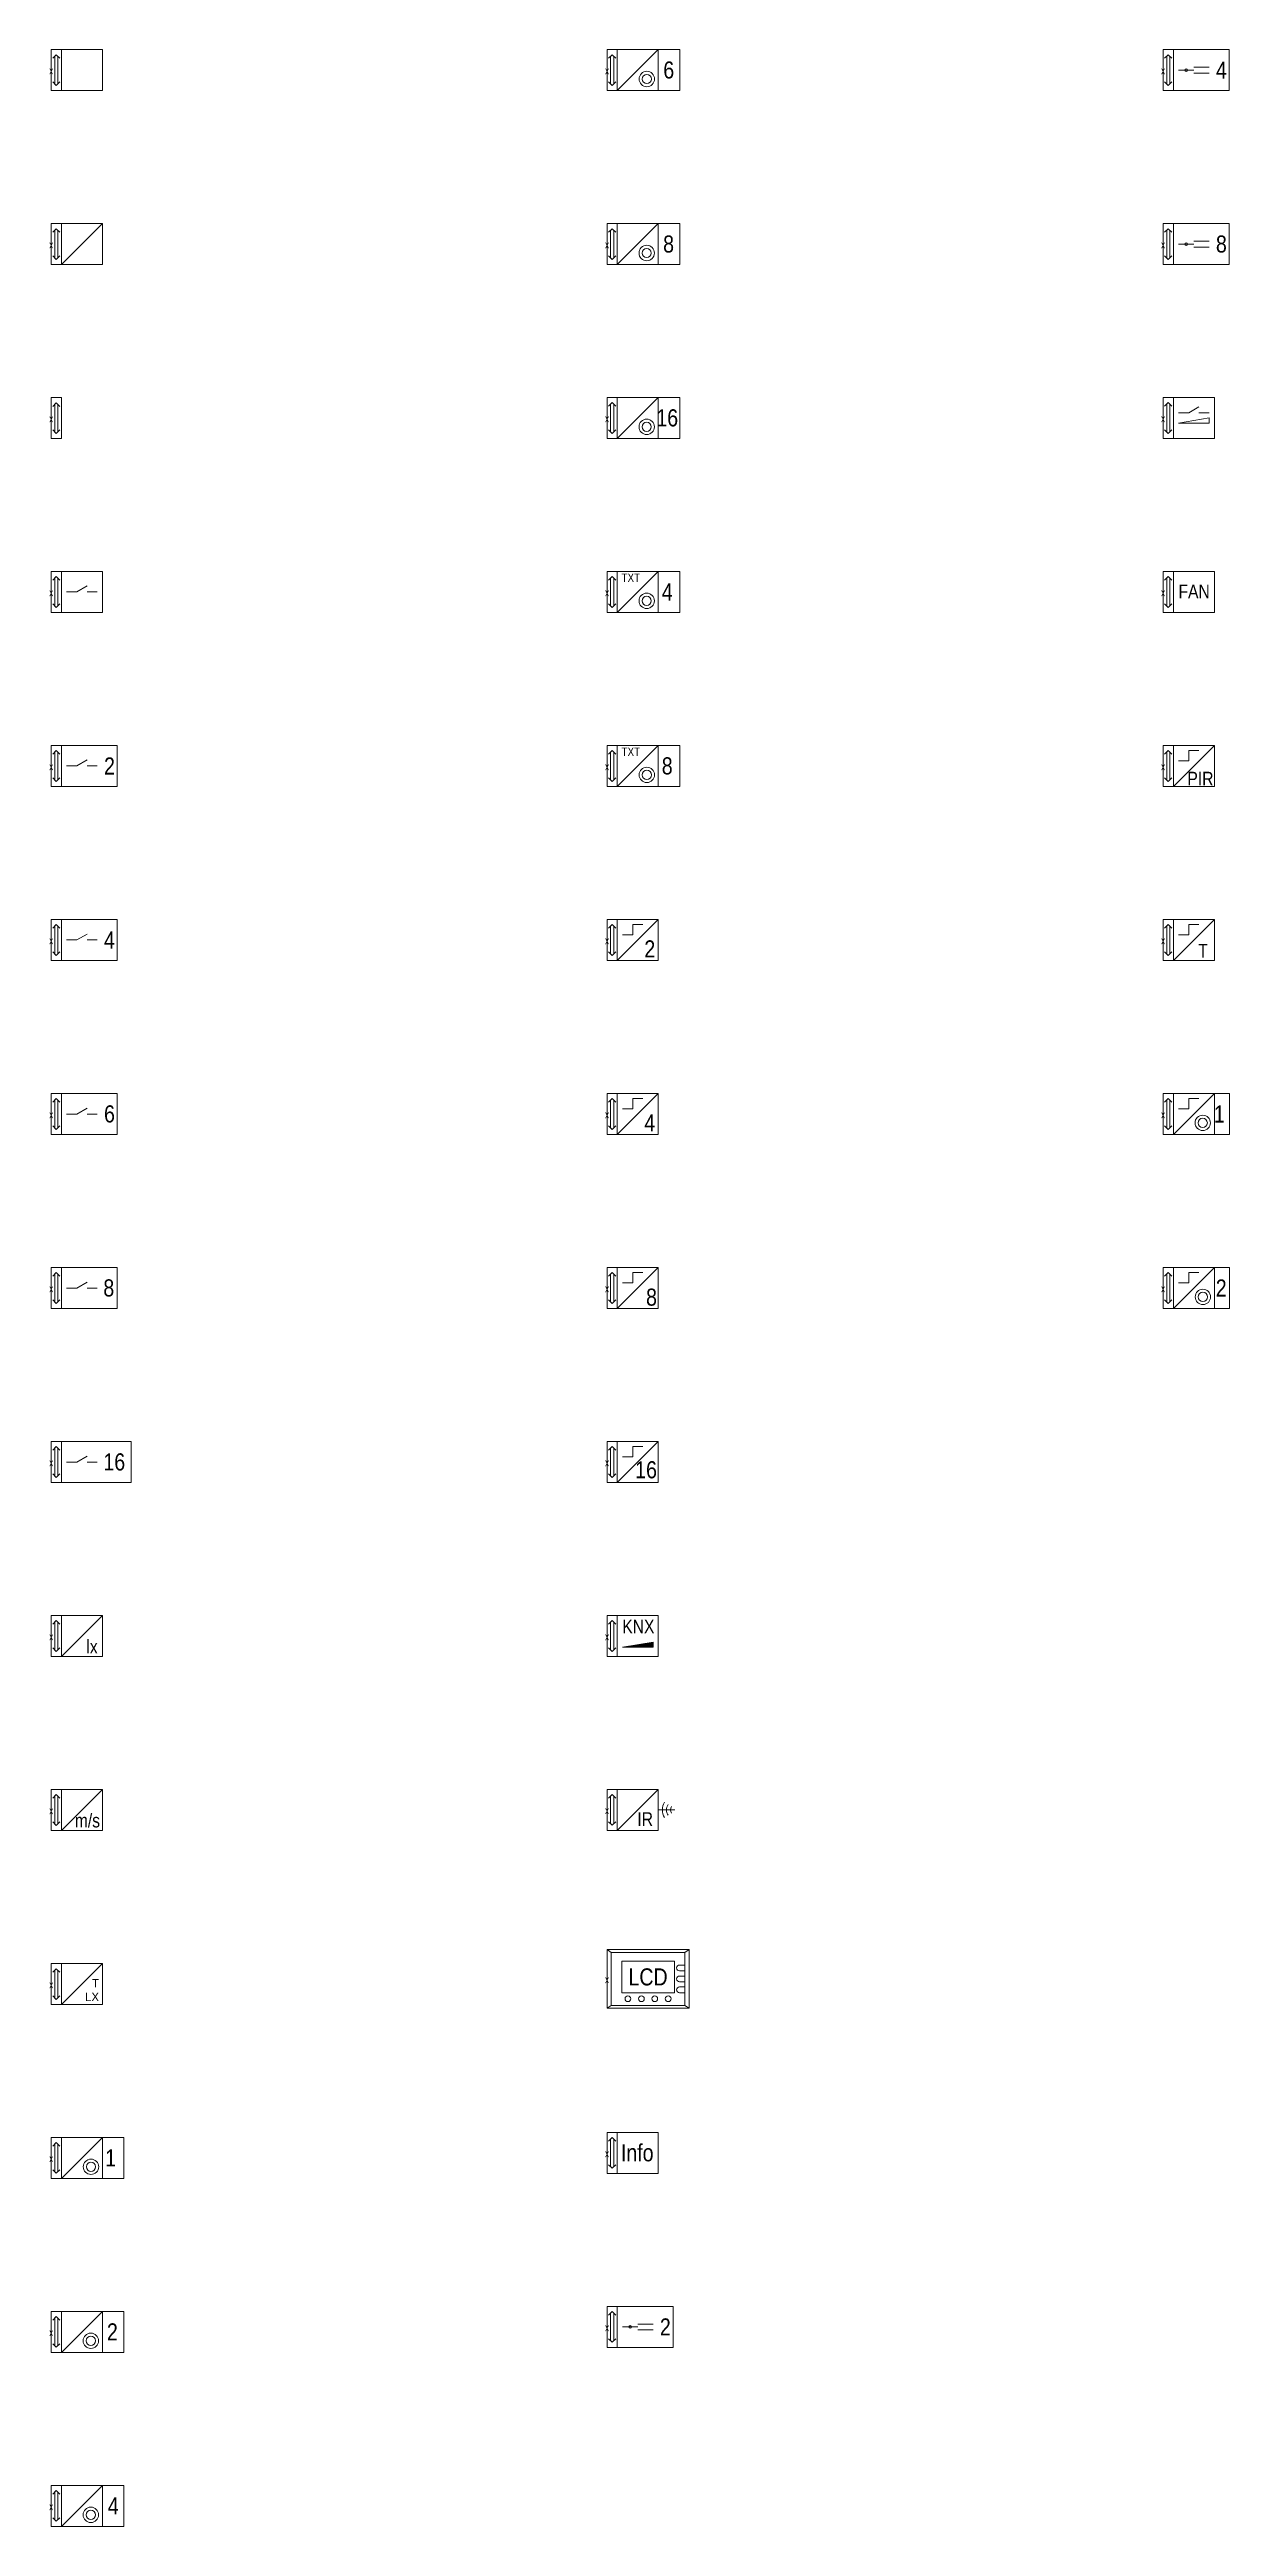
# Model space of a CAD drawing. Header units: metres. Extents: x -162 to 83385, y -62392 to -1971.
# Drawn here: x 76477 to 83385, y -16558 to -2068 of the extents above; entities that cross this region are included whole.
import ezdxf
from ezdxf.enums import TextEntityAlignment as Align

# ---------------------------------------------------------------- set-up
doc = ezdxf.new("R2010")
doc.units = ezdxf.units.M
doc.header["$LTSCALE"] = 0.5
for name, color, linetype, lineweight in [('ELIN_Attribut_01_Produkt_ID', 7, 'Continuous', 0), ('ELIN_Attribut_02_Stromkreis', 7, 'Continuous', 0), ('ELIN_Attribut_03_Verteilerbereich', 7, 'Continuous', 0), ('ELIN_Attribut_04_Montagehoehe', 7, 'Continuous', 0), ('ELIN_Attribut_05_Montageart', 7, 'Continuous', 0), ('ELIN_Attribut_06_Tuernummer', 7, 'Continuous', 0), ('ELIN_Attribut_07_Bemerkung', 7, 'Continuous', 0), ('ELIN_Attribut_08_Adresse', 7, 'Continuous', 0), ('ELIN_Attribut_10_AKZ1', 7, 'Continuous', 0), ('ELIN_Attribut_11_AKZ2', 7, 'Continuous', 0), ('ELIN_Attribut_12_Sonstiges1', 7, 'Continuous', 0), ('ELIN_Attribut_13_Sonstiges2', 7, 'Continuous', 0), ('ELIN_Attribut_14_Bauteil', 7, 'Continuous', 0), ('ELIN_Attribut_15_Ebene', 7, 'Continuous', 0), ('ELIN_Attribut_16_Raumnummer', 7, 'Continuous', 0), ('ELIN_Attribut_17_Raumname', 7, 'Continuous', 0), ('ELIN_Attribut_18_Montageabschnitt', 7, 'Continuous', 0), ('ELIN_Attribut_Basispunkt', 2, 'Continuous', 0), ('ELIN_Attribute_GEMOS', 11, 'Continuous', 0), ('ELIN_EIB_WA_KNX', 10, 'Continuous', 0)]:
    doc.layers.add(name, color=color, linetype=linetype, lineweight=lineweight)
doc.layers.get('0').off()
doc.styles.add('ARIAL_N', font='ARIALN.TTF')
doc.styles.add('ELIN_Attribute', font='isocp.shx', dxfattribs={"width": 0.8})

# ---------------------------------------------------------------- blocks, each defined once
blk = doc.blocks.new('ELIN_EIB_KNX_AKTOR')
at = {"color": 0, "lineweight": 0}
for p, q in [((30, 90), (9, 69)), ((21, 81), (21, -81)), ((30, 90), (51, 69)), ((39, 81), (39, -81)), ((9, -69), (30, -90)), ((51, -69), (30, -90))]:
    blk.add_line(p, q, dxfattribs=at)
at = {"color": 0}
for points in [[(60, 120), (0, 120), (0, -120), (60, -120)], [(60, -120), (300, -120), (300, 120), (60, 120)]]:
    blk.add_lwpolyline(points, close=True, dxfattribs=at)
at = {"layer": 'ELIN_Attribut_01_Produkt_ID', "style": 'ELIN_Attribute', "width": 0.8, "flags": 8}
blk.add_attdef('01_PRODUKT_ID', (392, -15, 0), '', height=150, dxfattribs=at)
at = {"layer": 'ELIN_Attribut_02_Stromkreis', "style": 'ELIN_Attribute', "width": 0.8, "flags": 8}
blk.add_attdef('02_STROMKREIS', (392, 185, 0), '', height=150, dxfattribs=at)
at = {"layer": 'ELIN_Attribut_03_Verteilerbereich', "style": 'ELIN_Attribute', "width": 0.8, "flags": 8}
blk.add_attdef('03_VERTEILERBEREICH', (-248, -404, 0), '', height=125, dxfattribs=at)
at = {"layer": 'ELIN_Attribut_04_Montagehoehe', "style": 'ELIN_Attribute', "width": 0.8, "flags": 8}
blk.add_attdef('04_MONTAGEHOEHE', text='', height=125, dxfattribs=at).set_placement((-105, -15, 0), align=Align.RIGHT)
at = {"layer": 'ELIN_Attribut_05_Montageart', "style": 'ELIN_Attribute', "width": 0.8, "flags": 8}
blk.add_attdef('05_MONTAGEART', (392, -204, 0), '', height=125, dxfattribs=at)
at = {"layer": 'ELIN_Attribut_06_Tuernummer', "style": 'ELIN_Attribute', "width": 0.8, "flags": 8}
blk.add_attdef('06_TUERNUMMER', text='', height=125, dxfattribs=at).set_placement((-105, -215, 0), align=Align.RIGHT)
at = {"layer": 'ELIN_Attribut_07_Bemerkung', "style": 'ELIN_Attribute', "width": 0.8, "flags": 8}
blk.add_attdef('07_BEMERKUNG', (-248, -604, 0), '', height=125, dxfattribs=at)
at = {"layer": 'ELIN_Attribut_08_Adresse', "style": 'ELIN_Attribute', "width": 0.8, "flags": 8}
blk.add_attdef('08_ADRESSE', (-248, -804, 0), '', height=125, dxfattribs=at)
at = {"layer": 'ELIN_Attribut_10_AKZ1', "style": 'ELIN_Attribute', "width": 0.8, "flags": 8}
blk.add_attdef('10_AKZ1', (-248, -1204, 0), '', height=125, dxfattribs=at)
at = {"layer": 'ELIN_Attribut_11_AKZ2', "style": 'ELIN_Attribute', "width": 0.8, "flags": 8}
blk.add_attdef('11_AKZ2', (-248, -1404, 0), '', height=125, dxfattribs=at)
at = {"layer": 'ELIN_Attribut_12_Sonstiges1', "style": 'ELIN_Attribute', "width": 0.8, "flags": 8}
blk.add_attdef('12_SONSTIGES1', (-248, -1604, 0), '', height=125, dxfattribs=at)
at = {"layer": 'ELIN_Attribut_13_Sonstiges2', "style": 'ELIN_Attribute', "width": 0.8, "flags": 8}
blk.add_attdef('13_SONSTIGES2', (-248, -1804, 0), '', height=125, dxfattribs=at)
at = {"layer": 'ELIN_Attribut_14_Bauteil', "style": 'ELIN_Attribute', "width": 0.8, "flags": 8}
blk.add_attdef('14_BAUTEIL', (-248, -2004, 0), '', height=125, dxfattribs=at)
at = {"layer": 'ELIN_Attribut_15_Ebene', "style": 'ELIN_Attribute', "width": 0.8, "flags": 8}
blk.add_attdef('15_EBENE', (-248, -2204, 0), '', height=125, dxfattribs=at)
at = {"layer": 'ELIN_Attribut_16_Raumnummer', "style": 'ELIN_Attribute', "width": 0.8, "flags": 8}
blk.add_attdef('16_RAUMNUMMER', (-248, -2404, 0), '', height=125, dxfattribs=at)
at = {"layer": 'ELIN_Attribut_17_Raumname', "style": 'ELIN_Attribute', "width": 0.8, "flags": 8}
blk.add_attdef('17_RAUMNAME', (-248, -2604, 0), '', height=125, dxfattribs=at)
at = {"layer": 'ELIN_Attribut_18_Montageabschnitt', "style": 'ELIN_Attribute', "width": 0.8, "flags": 8}
blk.add_attdef('18_MONTAGEABSCHNITT', (-248, -2804, 0), '', height=125, dxfattribs=at)
at = {"layer": 'ELIN_Attribut_Basispunkt', "style": 'ELIN_Attribute', "width": 0.8, "flags": 8}
blk.add_attdef('Basispunkt', text='', height=50, dxfattribs=at).set_placement((0, 0), align=Align.MIDDLE)
at = {"layer": 'ELIN_Attribute_GEMOS', "style": 'ELIN_Attribute', "width": 0.6, "flags": 8}
for tag, p in [('G01_PRO02ID', (1620, 184)), ('G02_BEZEICHNUNG', (1620, -15, 0)), ('G03_DESCRIPTION', (1620, -204, 0)), ('G04_GEMOS-SYMBOL', (1624, -404, 0)), ('G05_GEMOS-TYP', (1624, -604, 0)), ('G06_ORTSKENNUNG', (1620, -804, 0)), ('G08_FREI1', (1620, -1004, 0)), ('G08_FREI2', (1620, -1204, 0))]:
    blk.add_attdef(tag, p, '', height=125, dxfattribs=at)
blk = doc.blocks.new('ELIN_EIB_KNX_ANSCHLUSS')
at = {"color": 0, "lineweight": 0}
for p, q in [((30, 90), (9, 69)), ((21, 81), (21, -81)), ((30, 90), (51, 69)), ((39, 81), (39, -81)), ((9, -69), (30, -90)), ((51, -69), (30, -90))]:
    blk.add_line(p, q, dxfattribs=at)
at = {"color": 0}
blk.add_lwpolyline([(60, 120), (0, 120), (0, -120), (60, -120)], close=True, dxfattribs=at)
at = {"layer": 'ELIN_Attribut_01_Produkt_ID', "style": 'ELIN_Attribute', "width": 0.8, "flags": 8}
blk.add_attdef('01_PRODUKT_ID', (168, -15, 0), '', height=150, dxfattribs=at)
at = {"layer": 'ELIN_Attribut_02_Stromkreis', "style": 'ELIN_Attribute', "width": 0.8, "flags": 8}
blk.add_attdef('02_STROMKREIS', (168, 185, 0), '', height=150, dxfattribs=at)
at = {"layer": 'ELIN_Attribut_03_Verteilerbereich', "style": 'ELIN_Attribute', "width": 0.8, "flags": 8}
blk.add_attdef('03_VERTEILERBEREICH', (-248, -404, 0), '', height=125, dxfattribs=at)
at = {"layer": 'ELIN_Attribut_04_Montagehoehe', "style": 'ELIN_Attribute', "width": 0.8, "flags": 8}
blk.add_attdef('04_MONTAGEHOEHE', text='', height=125, dxfattribs=at).set_placement((-105, -15, 0), align=Align.RIGHT)
at = {"layer": 'ELIN_Attribut_05_Montageart', "style": 'ELIN_Attribute', "width": 0.8, "flags": 8}
blk.add_attdef('05_MONTAGEART', (168, -204, 0), '', height=125, dxfattribs=at)
at = {"layer": 'ELIN_Attribut_06_Tuernummer', "style": 'ELIN_Attribute', "width": 0.8, "flags": 8}
blk.add_attdef('06_TUERNUMMER', text='', height=125, dxfattribs=at).set_placement((-105, -215, 0), align=Align.RIGHT)
at = {"layer": 'ELIN_Attribut_07_Bemerkung', "style": 'ELIN_Attribute', "width": 0.8, "flags": 8}
blk.add_attdef('07_BEMERKUNG', (-248, -604, 0), '', height=125, dxfattribs=at)
at = {"layer": 'ELIN_Attribut_08_Adresse', "style": 'ELIN_Attribute', "width": 0.8, "flags": 8}
blk.add_attdef('08_ADRESSE', (-248, -804, 0), '', height=125, dxfattribs=at)
at = {"layer": 'ELIN_Attribut_10_AKZ1', "style": 'ELIN_Attribute', "width": 0.8, "flags": 8}
blk.add_attdef('10_AKZ1', (-248, -1204, 0), '', height=125, dxfattribs=at)
at = {"layer": 'ELIN_Attribut_11_AKZ2', "style": 'ELIN_Attribute', "width": 0.8, "flags": 8}
blk.add_attdef('11_AKZ2', (-248, -1404, 0), '', height=125, dxfattribs=at)
at = {"layer": 'ELIN_Attribut_12_Sonstiges1', "style": 'ELIN_Attribute', "width": 0.8, "flags": 8}
blk.add_attdef('12_SONSTIGES1', (-248, -1604, 0), '', height=125, dxfattribs=at)
at = {"layer": 'ELIN_Attribut_13_Sonstiges2', "style": 'ELIN_Attribute', "width": 0.8, "flags": 8}
blk.add_attdef('13_SONSTIGES2', (-248, -1804, 0), '', height=125, dxfattribs=at)
at = {"layer": 'ELIN_Attribut_14_Bauteil', "style": 'ELIN_Attribute', "width": 0.8, "flags": 8}
blk.add_attdef('14_BAUTEIL', (-248, -2004, 0), '', height=125, dxfattribs=at)
at = {"layer": 'ELIN_Attribut_15_Ebene', "style": 'ELIN_Attribute', "width": 0.8, "flags": 8}
blk.add_attdef('15_EBENE', (-248, -2204, 0), '', height=125, dxfattribs=at)
at = {"layer": 'ELIN_Attribut_16_Raumnummer', "style": 'ELIN_Attribute', "width": 0.8, "flags": 8}
blk.add_attdef('16_RAUMNUMMER', (-248, -2404, 0), '', height=125, dxfattribs=at)
at = {"layer": 'ELIN_Attribut_17_Raumname', "style": 'ELIN_Attribute', "width": 0.8, "flags": 8}
blk.add_attdef('17_RAUMNAME', (-248, -2604, 0), '', height=125, dxfattribs=at)
at = {"layer": 'ELIN_Attribut_18_Montageabschnitt', "style": 'ELIN_Attribute', "width": 0.8, "flags": 8}
blk.add_attdef('18_MONTAGEABSCHNITT', (-248, -2804, 0), '', height=125, dxfattribs=at)
at = {"layer": 'ELIN_Attribut_Basispunkt', "style": 'ELIN_Attribute', "width": 0.8, "flags": 8}
blk.add_attdef('Basispunkt', text='', height=50, dxfattribs=at).set_placement((0, 0), align=Align.MIDDLE)
at = {"layer": 'ELIN_Attribute_GEMOS', "style": 'ELIN_Attribute', "width": 0.6, "flags": 8}
for tag, p in [('G01_PRO02ID', (1620, 184)), ('G02_BEZEICHNUNG', (1620, -15, 0)), ('G03_DESCRIPTION', (1620, -204, 0)), ('G04_GEMOS-SYMBOL', (1624, -404, 0)), ('G05_GEMOS-TYP', (1624, -604, 0)), ('G06_ORTSKENNUNG', (1620, -804, 0)), ('G08_FREI1', (1620, -1004, 0)), ('G08_FREI2', (1620, -1204, 0))]:
    blk.add_attdef(tag, p, '', height=125, dxfattribs=at)
blk = doc.blocks.new('ELIN_EIB_KNX_SCHALTAKTOR')
at = {"color": 0}
for p, q in [((30, 90), (9, 69)), ((21, 81), (21, -81)), ((30, 90), (51, 69)), ((39, 81), (39, -81)), ((90, 0), (150, 0)), ((150, 0), (210, 35)), ((210, 0), (270, 0)), ((9, -69), (30, -90)), ((51, -69), (30, -90))]:
    blk.add_line(p, q, dxfattribs=at)
for points in [[(60, 120), (0, 120), (0, -120), (60, -120)], [(60, -120), (300, -120), (300, 120), (60, 120)]]:
    blk.add_lwpolyline(points, close=True, dxfattribs=at)
at = {"layer": 'ELIN_Attribut_01_Produkt_ID', "style": 'ELIN_Attribute', "width": 0.8, "flags": 8}
blk.add_attdef('01_PRODUKT_ID', (382, -15, 0), '', height=150, dxfattribs=at)
at = {"layer": 'ELIN_Attribut_02_Stromkreis', "style": 'ELIN_Attribute', "width": 0.8, "flags": 8}
blk.add_attdef('02_STROMKREIS', (382, 185, 0), '', height=150, dxfattribs=at)
at = {"layer": 'ELIN_Attribut_03_Verteilerbereich', "style": 'ELIN_Attribute', "width": 0.8, "flags": 8}
blk.add_attdef('03_VERTEILERBEREICH', (-248, -404, 0), '', height=125, dxfattribs=at)
at = {"layer": 'ELIN_Attribut_04_Montagehoehe', "style": 'ELIN_Attribute', "width": 0.8, "flags": 8}
blk.add_attdef('04_MONTAGEHOEHE', text='', height=125, dxfattribs=at).set_placement((-105, -15, 0), align=Align.RIGHT)
at = {"layer": 'ELIN_Attribut_05_Montageart', "style": 'ELIN_Attribute', "width": 0.8, "flags": 8}
blk.add_attdef('05_MONTAGEART', (382, -204, 0), '', height=125, dxfattribs=at)
at = {"layer": 'ELIN_Attribut_06_Tuernummer', "style": 'ELIN_Attribute', "width": 0.8, "flags": 8}
blk.add_attdef('06_TUERNUMMER', text='', height=125, dxfattribs=at).set_placement((-105, -215, 0), align=Align.RIGHT)
at = {"layer": 'ELIN_Attribut_07_Bemerkung', "style": 'ELIN_Attribute', "width": 0.8, "flags": 8}
blk.add_attdef('07_BEMERKUNG', (-248, -604, 0), '', height=125, dxfattribs=at)
at = {"layer": 'ELIN_Attribut_08_Adresse', "style": 'ELIN_Attribute', "width": 0.8, "flags": 8}
blk.add_attdef('08_ADRESSE', (-248, -804, 0), '', height=125, dxfattribs=at)
at = {"layer": 'ELIN_Attribut_10_AKZ1', "style": 'ELIN_Attribute', "width": 0.8, "flags": 8}
blk.add_attdef('10_AKZ1', (-248, -1204, 0), '', height=125, dxfattribs=at)
at = {"layer": 'ELIN_Attribut_11_AKZ2', "style": 'ELIN_Attribute', "width": 0.8, "flags": 8}
blk.add_attdef('11_AKZ2', (-248, -1404, 0), '', height=125, dxfattribs=at)
at = {"layer": 'ELIN_Attribut_12_Sonstiges1', "style": 'ELIN_Attribute', "width": 0.8, "flags": 8}
blk.add_attdef('12_SONSTIGES1', (-248, -1604, 0), '', height=125, dxfattribs=at)
at = {"layer": 'ELIN_Attribut_13_Sonstiges2', "style": 'ELIN_Attribute', "width": 0.8, "flags": 8}
blk.add_attdef('13_SONSTIGES2', (-248, -1804, 0), '', height=125, dxfattribs=at)
at = {"layer": 'ELIN_Attribut_14_Bauteil', "style": 'ELIN_Attribute', "width": 0.8, "flags": 8}
blk.add_attdef('14_BAUTEIL', (-248, -2004, 0), '', height=125, dxfattribs=at)
at = {"layer": 'ELIN_Attribut_15_Ebene', "style": 'ELIN_Attribute', "width": 0.8, "flags": 8}
blk.add_attdef('15_EBENE', (-248, -2204, 0), '', height=125, dxfattribs=at)
at = {"layer": 'ELIN_Attribut_16_Raumnummer', "style": 'ELIN_Attribute', "width": 0.8, "flags": 8}
blk.add_attdef('16_RAUMNUMMER', (-248, -2404, 0), '', height=125, dxfattribs=at)
at = {"layer": 'ELIN_Attribut_17_Raumname', "style": 'ELIN_Attribute', "width": 0.8, "flags": 8}
blk.add_attdef('17_RAUMNAME', (-248, -2604, 0), '', height=125, dxfattribs=at)
at = {"layer": 'ELIN_Attribut_18_Montageabschnitt', "style": 'ELIN_Attribute', "width": 0.8, "flags": 8}
blk.add_attdef('18_MONTAGEABSCHNITT', (-248, -2804, 0), '', height=125, dxfattribs=at)
at = {"layer": 'ELIN_Attribut_Basispunkt', "style": 'ELIN_Attribute', "width": 0.8, "flags": 8}
blk.add_attdef('Basispunkt', text='', height=50, dxfattribs=at).set_placement((0, 0), align=Align.MIDDLE)
at = {"layer": 'ELIN_Attribute_GEMOS', "style": 'ELIN_Attribute', "width": 0.6, "flags": 8}
for tag, p in [('G01_PRO02ID', (1620, 184)), ('G02_BEZEICHNUNG', (1620, -15, 0)), ('G03_DESCRIPTION', (1620, -204, 0)), ('G04_GEMOS-SYMBOL', (1624, -404, 0)), ('G05_GEMOS-TYP', (1624, -604, 0)), ('G06_ORTSKENNUNG', (1620, -804, 0)), ('G08_FREI1', (1620, -1004, 0)), ('G08_FREI2', (1620, -1204, 0))]:
    blk.add_attdef(tag, p, '', height=125, dxfattribs=at)
blk = doc.blocks.new('ELIN_EIB_KNX_SCHALTAKTOR_6F')
at = {"color": 0}
for p, q in [((30, 90), (9, 69)), ((21, 81), (21, -81)), ((30, 90), (51, 69)), ((39, 81), (39, -81)), ((90, 0), (150, 0)), ((150, 0), (210, 35)), ((210, 0), (270, 0)), ((9, -69), (30, -90)), ((51, -69), (30, -90))]:
    blk.add_line(p, q, dxfattribs=at)
for points in [[(60, 120), (0, 120), (0, -120), (60, -120)], [(60, -120), (387, -120), (387, 120), (60, 120)]]:
    blk.add_lwpolyline(points, close=True, dxfattribs=at)
at = {"color": 0, "insert": (373, 0), "char_height": 100, "attachment_point": 6, "style": 'ARIAL_N'}
blk.add_mtext('6', dxfattribs=at)
at = {"layer": 'ELIN_Attribut_01_Produkt_ID', "style": 'ELIN_Attribute', "width": 0.8, "flags": 8}
blk.add_attdef('01_PRODUKT_ID', (500, -15, 0), '', height=150, dxfattribs=at)
at = {"layer": 'ELIN_Attribut_02_Stromkreis', "style": 'ELIN_Attribute', "width": 0.8, "flags": 8}
blk.add_attdef('02_STROMKREIS', (500, 185, 0), '', height=150, dxfattribs=at)
at = {"layer": 'ELIN_Attribut_03_Verteilerbereich', "style": 'ELIN_Attribute', "width": 0.8, "flags": 8}
blk.add_attdef('03_VERTEILERBEREICH', (-248, -404, 0), '', height=125, dxfattribs=at)
at = {"layer": 'ELIN_Attribut_04_Montagehoehe', "style": 'ELIN_Attribute', "width": 0.8, "flags": 8}
blk.add_attdef('04_MONTAGEHOEHE', text='', height=125, dxfattribs=at).set_placement((-105, -15, 0), align=Align.RIGHT)
at = {"layer": 'ELIN_Attribut_05_Montageart', "style": 'ELIN_Attribute', "width": 0.8, "flags": 8}
blk.add_attdef('05_MONTAGEART', (500, -204, 0), '', height=125, dxfattribs=at)
at = {"layer": 'ELIN_Attribut_06_Tuernummer', "style": 'ELIN_Attribute', "width": 0.8, "flags": 8}
blk.add_attdef('06_TUERNUMMER', text='', height=125, dxfattribs=at).set_placement((-105, -215, 0), align=Align.RIGHT)
at = {"layer": 'ELIN_Attribut_07_Bemerkung', "style": 'ELIN_Attribute', "width": 0.8, "flags": 8}
blk.add_attdef('07_BEMERKUNG', (-248, -604, 0), '', height=125, dxfattribs=at)
at = {"layer": 'ELIN_Attribut_08_Adresse', "style": 'ELIN_Attribute', "width": 0.8, "flags": 8}
blk.add_attdef('08_ADRESSE', (-248, -804, 0), '', height=125, dxfattribs=at)
at = {"layer": 'ELIN_Attribut_10_AKZ1', "style": 'ELIN_Attribute', "width": 0.8, "flags": 8}
blk.add_attdef('10_AKZ1', (-248, -1204, 0), '', height=125, dxfattribs=at)
at = {"layer": 'ELIN_Attribut_11_AKZ2', "style": 'ELIN_Attribute', "width": 0.8, "flags": 8}
blk.add_attdef('11_AKZ2', (-248, -1404, 0), '', height=125, dxfattribs=at)
at = {"layer": 'ELIN_Attribut_12_Sonstiges1', "style": 'ELIN_Attribute', "width": 0.8, "flags": 8}
blk.add_attdef('12_SONSTIGES1', (-248, -1604, 0), '', height=125, dxfattribs=at)
at = {"layer": 'ELIN_Attribut_13_Sonstiges2', "style": 'ELIN_Attribute', "width": 0.8, "flags": 8}
blk.add_attdef('13_SONSTIGES2', (-248, -1804, 0), '', height=125, dxfattribs=at)
at = {"layer": 'ELIN_Attribut_14_Bauteil', "style": 'ELIN_Attribute', "width": 0.8, "flags": 8}
blk.add_attdef('14_BAUTEIL', (-248, -2004, 0), '', height=125, dxfattribs=at)
at = {"layer": 'ELIN_Attribut_15_Ebene', "style": 'ELIN_Attribute', "width": 0.8, "flags": 8}
blk.add_attdef('15_EBENE', (-248, -2204, 0), '', height=125, dxfattribs=at)
at = {"layer": 'ELIN_Attribut_16_Raumnummer', "style": 'ELIN_Attribute', "width": 0.8, "flags": 8}
blk.add_attdef('16_RAUMNUMMER', (-248, -2404, 0), '', height=125, dxfattribs=at)
at = {"layer": 'ELIN_Attribut_17_Raumname', "style": 'ELIN_Attribute', "width": 0.8, "flags": 8}
blk.add_attdef('17_RAUMNAME', (-248, -2604, 0), '', height=125, dxfattribs=at)
at = {"layer": 'ELIN_Attribut_18_Montageabschnitt', "style": 'ELIN_Attribute', "width": 0.8, "flags": 8}
blk.add_attdef('18_MONTAGEABSCHNITT', (-248, -2804, 0), '', height=125, dxfattribs=at)
at = {"layer": 'ELIN_Attribut_Basispunkt', "style": 'ELIN_Attribute', "width": 0.8, "flags": 8}
blk.add_attdef('Basispunkt', text='', height=50, dxfattribs=at).set_placement((0, 0), align=Align.MIDDLE)
at = {"layer": 'ELIN_Attribute_GEMOS', "style": 'ELIN_Attribute', "width": 0.6, "flags": 8}
for tag, p in [('G01_PRO02ID', (1975, 184)), ('G02_BEZEICHNUNG', (1975, -15, 0)), ('G03_DESCRIPTION', (1975, -204, 0)), ('G04_GEMOS-SYMBOL', (1979, -404, 0)), ('G05_GEMOS-TYP', (1979, -604, 0)), ('G06_ORTSKENNUNG', (1975, -804, 0)), ('G08_FREI1', (1975, -1004, 0)), ('G08_FREI2', (1975, -1204, 0))]:
    blk.add_attdef(tag, p, '', height=125, dxfattribs=at)
blk = doc.blocks.new('ELIN_EIB_KNX_SCHALTAKTOR_8F')
at = {"color": 0}
for p, q in [((30, 90), (9, 69)), ((21, 81), (21, -81)), ((30, 90), (51, 69)), ((39, 81), (39, -81)), ((90, 0), (150, 0)), ((150, 0), (210, 35)), ((210, 0), (270, 0)), ((9, -69), (30, -90)), ((51, -69), (30, -90))]:
    blk.add_line(p, q, dxfattribs=at)
for points in [[(60, 120), (0, 120), (0, -120), (60, -120)], [(60, -120), (387, -120), (387, 120), (60, 120)]]:
    blk.add_lwpolyline(points, close=True, dxfattribs=at)
at = {"color": 0, "insert": (369, 0), "char_height": 100, "attachment_point": 6, "style": 'ARIAL_N'}
blk.add_mtext('8', dxfattribs=at)
at = {"layer": 'ELIN_Attribut_01_Produkt_ID', "style": 'ELIN_Attribute', "width": 0.8, "flags": 8}
blk.add_attdef('01_PRODUKT_ID', (492, -15, 0), '', height=150, dxfattribs=at)
at = {"layer": 'ELIN_Attribut_02_Stromkreis', "style": 'ELIN_Attribute', "width": 0.8, "flags": 8}
blk.add_attdef('02_STROMKREIS', (492, 185, 0), '', height=150, dxfattribs=at)
at = {"layer": 'ELIN_Attribut_03_Verteilerbereich', "style": 'ELIN_Attribute', "width": 0.8, "flags": 8}
blk.add_attdef('03_VERTEILERBEREICH', (-248, -404, 0), '', height=125, dxfattribs=at)
at = {"layer": 'ELIN_Attribut_04_Montagehoehe', "style": 'ELIN_Attribute', "width": 0.8, "flags": 8}
blk.add_attdef('04_MONTAGEHOEHE', text='', height=125, dxfattribs=at).set_placement((-105, -15, 0), align=Align.RIGHT)
at = {"layer": 'ELIN_Attribut_05_Montageart', "style": 'ELIN_Attribute', "width": 0.8, "flags": 8}
blk.add_attdef('05_MONTAGEART', (492, -204, 0), '', height=125, dxfattribs=at)
at = {"layer": 'ELIN_Attribut_06_Tuernummer', "style": 'ELIN_Attribute', "width": 0.8, "flags": 8}
blk.add_attdef('06_TUERNUMMER', text='', height=125, dxfattribs=at).set_placement((-105, -215, 0), align=Align.RIGHT)
at = {"layer": 'ELIN_Attribut_07_Bemerkung', "style": 'ELIN_Attribute', "width": 0.8, "flags": 8}
blk.add_attdef('07_BEMERKUNG', (-248, -604, 0), '', height=125, dxfattribs=at)
at = {"layer": 'ELIN_Attribut_08_Adresse', "style": 'ELIN_Attribute', "width": 0.8, "flags": 8}
blk.add_attdef('08_ADRESSE', (-248, -804, 0), '', height=125, dxfattribs=at)
at = {"layer": 'ELIN_Attribut_10_AKZ1', "style": 'ELIN_Attribute', "width": 0.8, "flags": 8}
blk.add_attdef('10_AKZ1', (-248, -1204, 0), '', height=125, dxfattribs=at)
at = {"layer": 'ELIN_Attribut_11_AKZ2', "style": 'ELIN_Attribute', "width": 0.8, "flags": 8}
blk.add_attdef('11_AKZ2', (-248, -1404, 0), '', height=125, dxfattribs=at)
at = {"layer": 'ELIN_Attribut_12_Sonstiges1', "style": 'ELIN_Attribute', "width": 0.8, "flags": 8}
blk.add_attdef('12_SONSTIGES1', (-248, -1604, 0), '', height=125, dxfattribs=at)
at = {"layer": 'ELIN_Attribut_13_Sonstiges2', "style": 'ELIN_Attribute', "width": 0.8, "flags": 8}
blk.add_attdef('13_SONSTIGES2', (-248, -1804, 0), '', height=125, dxfattribs=at)
at = {"layer": 'ELIN_Attribut_14_Bauteil', "style": 'ELIN_Attribute', "width": 0.8, "flags": 8}
blk.add_attdef('14_BAUTEIL', (-248, -2004, 0), '', height=125, dxfattribs=at)
at = {"layer": 'ELIN_Attribut_15_Ebene', "style": 'ELIN_Attribute', "width": 0.8, "flags": 8}
blk.add_attdef('15_EBENE', (-248, -2204, 0), '', height=125, dxfattribs=at)
at = {"layer": 'ELIN_Attribut_16_Raumnummer', "style": 'ELIN_Attribute', "width": 0.8, "flags": 8}
blk.add_attdef('16_RAUMNUMMER', (-248, -2404, 0), '', height=125, dxfattribs=at)
at = {"layer": 'ELIN_Attribut_17_Raumname', "style": 'ELIN_Attribute', "width": 0.8, "flags": 8}
blk.add_attdef('17_RAUMNAME', (-248, -2604, 0), '', height=125, dxfattribs=at)
at = {"layer": 'ELIN_Attribut_18_Montageabschnitt', "style": 'ELIN_Attribute', "width": 0.8, "flags": 8}
blk.add_attdef('18_MONTAGEABSCHNITT', (-248, -2804, 0), '', height=125, dxfattribs=at)
at = {"layer": 'ELIN_Attribut_Basispunkt', "style": 'ELIN_Attribute', "width": 0.8, "flags": 8}
blk.add_attdef('Basispunkt', text='', height=50, dxfattribs=at).set_placement((0, 0), align=Align.MIDDLE)
at = {"layer": 'ELIN_Attribute_GEMOS', "style": 'ELIN_Attribute', "width": 0.6, "flags": 8}
for tag, p in [('G01_PRO02ID', (1972, 184)), ('G02_BEZEICHNUNG', (1972, -15, 0)), ('G03_DESCRIPTION', (1972, -204, 0)), ('G04_GEMOS-SYMBOL', (1975, -404, 0)), ('G05_GEMOS-TYP', (1975, -604, 0)), ('G06_ORTSKENNUNG', (1972, -804, 0)), ('G08_FREI1', (1972, -1004, 0)), ('G08_FREI2', (1972, -1204, 0))]:
    blk.add_attdef(tag, p, '', height=125, dxfattribs=at)
blk = doc.blocks.new('ELIN_EIB_KNX_SCHALTAKTOR_4F')
at = {"color": 0}
for p, q in [((30, 90), (9, 69)), ((21, 81), (21, -81)), ((30, 90), (51, 69)), ((39, 81), (39, -81)), ((90, 0), (150, 0)), ((150, 0), (210, 35)), ((210, 0), (270, 0)), ((9, -69), (30, -90)), ((51, -69), (30, -90))]:
    blk.add_line(p, q, dxfattribs=at)
for points in [[(60, 120), (0, 120), (0, -120), (60, -120)], [(60, -120), (387, -120), (387, 120), (60, 120)]]:
    blk.add_lwpolyline(points, close=True, dxfattribs=at)
at = {"color": 0, "insert": (373, 0), "char_height": 100, "attachment_point": 6, "style": 'ARIAL_N'}
blk.add_mtext('4', dxfattribs=at)
at = {"layer": 'ELIN_Attribut_01_Produkt_ID', "style": 'ELIN_Attribute', "width": 0.8, "flags": 8}
blk.add_attdef('01_PRODUKT_ID', (492, -15, 0), '', height=150, dxfattribs=at)
at = {"layer": 'ELIN_Attribut_02_Stromkreis', "style": 'ELIN_Attribute', "width": 0.8, "flags": 8}
blk.add_attdef('02_STROMKREIS', (492, 185, 0), '', height=150, dxfattribs=at)
at = {"layer": 'ELIN_Attribut_03_Verteilerbereich', "style": 'ELIN_Attribute', "width": 0.8, "flags": 8}
blk.add_attdef('03_VERTEILERBEREICH', (-248, -404, 0), '', height=125, dxfattribs=at)
at = {"layer": 'ELIN_Attribut_04_Montagehoehe', "style": 'ELIN_Attribute', "width": 0.8, "flags": 8}
blk.add_attdef('04_MONTAGEHOEHE', text='', height=125, dxfattribs=at).set_placement((-105, -15, 0), align=Align.RIGHT)
at = {"layer": 'ELIN_Attribut_05_Montageart', "style": 'ELIN_Attribute', "width": 0.8, "flags": 8}
blk.add_attdef('05_MONTAGEART', (492, -204, 0), '', height=125, dxfattribs=at)
at = {"layer": 'ELIN_Attribut_06_Tuernummer', "style": 'ELIN_Attribute', "width": 0.8, "flags": 8}
blk.add_attdef('06_TUERNUMMER', text='', height=125, dxfattribs=at).set_placement((-105, -215, 0), align=Align.RIGHT)
at = {"layer": 'ELIN_Attribut_07_Bemerkung', "style": 'ELIN_Attribute', "width": 0.8, "flags": 8}
blk.add_attdef('07_BEMERKUNG', (-248, -604, 0), '', height=125, dxfattribs=at)
at = {"layer": 'ELIN_Attribut_08_Adresse', "style": 'ELIN_Attribute', "width": 0.8, "flags": 8}
blk.add_attdef('08_ADRESSE', (-248, -804, 0), '', height=125, dxfattribs=at)
at = {"layer": 'ELIN_Attribut_10_AKZ1', "style": 'ELIN_Attribute', "width": 0.8, "flags": 8}
blk.add_attdef('10_AKZ1', (-248, -1204, 0), '', height=125, dxfattribs=at)
at = {"layer": 'ELIN_Attribut_11_AKZ2', "style": 'ELIN_Attribute', "width": 0.8, "flags": 8}
blk.add_attdef('11_AKZ2', (-248, -1404, 0), '', height=125, dxfattribs=at)
at = {"layer": 'ELIN_Attribut_12_Sonstiges1', "style": 'ELIN_Attribute', "width": 0.8, "flags": 8}
blk.add_attdef('12_SONSTIGES1', (-248, -1604, 0), '', height=125, dxfattribs=at)
at = {"layer": 'ELIN_Attribut_13_Sonstiges2', "style": 'ELIN_Attribute', "width": 0.8, "flags": 8}
blk.add_attdef('13_SONSTIGES2', (-248, -1804, 0), '', height=125, dxfattribs=at)
at = {"layer": 'ELIN_Attribut_14_Bauteil', "style": 'ELIN_Attribute', "width": 0.8, "flags": 8}
blk.add_attdef('14_BAUTEIL', (-248, -2004, 0), '', height=125, dxfattribs=at)
at = {"layer": 'ELIN_Attribut_15_Ebene', "style": 'ELIN_Attribute', "width": 0.8, "flags": 8}
blk.add_attdef('15_EBENE', (-248, -2204, 0), '', height=125, dxfattribs=at)
at = {"layer": 'ELIN_Attribut_16_Raumnummer', "style": 'ELIN_Attribute', "width": 0.8, "flags": 8}
blk.add_attdef('16_RAUMNUMMER', (-248, -2404, 0), '', height=125, dxfattribs=at)
at = {"layer": 'ELIN_Attribut_17_Raumname', "style": 'ELIN_Attribute', "width": 0.8, "flags": 8}
blk.add_attdef('17_RAUMNAME', (-248, -2604, 0), '', height=125, dxfattribs=at)
at = {"layer": 'ELIN_Attribut_18_Montageabschnitt', "style": 'ELIN_Attribute', "width": 0.8, "flags": 8}
blk.add_attdef('18_MONTAGEABSCHNITT', (-248, -2804, 0), '', height=125, dxfattribs=at)
at = {"layer": 'ELIN_Attribut_Basispunkt', "style": 'ELIN_Attribute', "width": 0.8, "flags": 8}
blk.add_attdef('Basispunkt', text='', height=50, dxfattribs=at).set_placement((0, 0), align=Align.MIDDLE)
at = {"layer": 'ELIN_Attribute_GEMOS', "style": 'ELIN_Attribute', "width": 0.6, "flags": 8}
for tag, p in [('G01_PRO02ID', (1874, 184)), ('G02_BEZEICHNUNG', (1874, -15, 0)), ('G03_DESCRIPTION', (1874, -204, 0)), ('G04_GEMOS-SYMBOL', (1878, -404, 0)), ('G05_GEMOS-TYP', (1878, -604, 0)), ('G06_ORTSKENNUNG', (1874, -804, 0)), ('G08_FREI1', (1874, -1004, 0)), ('G08_FREI2', (1874, -1204, 0))]:
    blk.add_attdef(tag, p, '', height=125, dxfattribs=at)
blk = doc.blocks.new('ELIN_EIB_KNX_HELLIGKEITSSENSOR')
at = {"color": 0, "lineweight": 0}
for p, q in [((30, 90), (9, 69)), ((21, 81), (21, -81)), ((30, 90), (51, 69)), ((39, 81), (39, -81)), ((60, -120), (300, 120)), ((9, -69), (30, -90)), ((51, -69), (30, -90))]:
    blk.add_line(p, q, dxfattribs=at)
at = {"color": 0}
for points in [[(60, 120), (0, 120), (0, -120), (60, -120)], [(60, -120), (300, -120), (300, 120), (60, 120)]]:
    blk.add_lwpolyline(points, close=True, dxfattribs=at)
at = {"color": 0, "insert": (272, -62), "char_height": 80, "attachment_point": 6, "style": 'ARIAL_N'}
blk.add_mtext('lx', dxfattribs=at)
at = {"layer": 'ELIN_Attribut_01_Produkt_ID', "style": 'ELIN_Attribute', "width": 0.8, "flags": 8}
blk.add_attdef('01_PRODUKT_ID', (388, -15, 0), '', height=150, dxfattribs=at)
at = {"layer": 'ELIN_Attribut_02_Stromkreis', "style": 'ELIN_Attribute', "width": 0.8, "flags": 8}
blk.add_attdef('02_STROMKREIS', (388, 185, 0), '', height=150, dxfattribs=at)
at = {"layer": 'ELIN_Attribut_03_Verteilerbereich', "style": 'ELIN_Attribute', "width": 0.8, "flags": 8}
blk.add_attdef('03_VERTEILERBEREICH', (-248, -404, 0), '', height=125, dxfattribs=at)
at = {"layer": 'ELIN_Attribut_04_Montagehoehe', "style": 'ELIN_Attribute', "width": 0.8, "flags": 8}
blk.add_attdef('04_MONTAGEHOEHE', text='', height=125, dxfattribs=at).set_placement((-105, -15, 0), align=Align.RIGHT)
at = {"layer": 'ELIN_Attribut_05_Montageart', "style": 'ELIN_Attribute', "width": 0.8, "flags": 8}
blk.add_attdef('05_MONTAGEART', (388, -204, 0), '', height=125, dxfattribs=at)
at = {"layer": 'ELIN_Attribut_06_Tuernummer', "style": 'ELIN_Attribute', "width": 0.8, "flags": 8}
blk.add_attdef('06_TUERNUMMER', text='', height=125, dxfattribs=at).set_placement((-105, -215, 0), align=Align.RIGHT)
at = {"layer": 'ELIN_Attribut_07_Bemerkung', "style": 'ELIN_Attribute', "width": 0.8, "flags": 8}
blk.add_attdef('07_BEMERKUNG', (-248, -604, 0), '', height=125, dxfattribs=at)
at = {"layer": 'ELIN_Attribut_08_Adresse', "style": 'ELIN_Attribute', "width": 0.8, "flags": 8}
blk.add_attdef('08_ADRESSE', (-248, -804, 0), '', height=125, dxfattribs=at)
at = {"layer": 'ELIN_Attribut_10_AKZ1', "style": 'ELIN_Attribute', "width": 0.8, "flags": 8}
blk.add_attdef('10_AKZ1', (-248, -1204, 0), '', height=125, dxfattribs=at)
at = {"layer": 'ELIN_Attribut_11_AKZ2', "style": 'ELIN_Attribute', "width": 0.8, "flags": 8}
blk.add_attdef('11_AKZ2', (-248, -1404, 0), '', height=125, dxfattribs=at)
at = {"layer": 'ELIN_Attribut_12_Sonstiges1', "style": 'ELIN_Attribute', "width": 0.8, "flags": 8}
blk.add_attdef('12_SONSTIGES1', (-248, -1604, 0), '', height=125, dxfattribs=at)
at = {"layer": 'ELIN_Attribut_13_Sonstiges2', "style": 'ELIN_Attribute', "width": 0.8, "flags": 8}
blk.add_attdef('13_SONSTIGES2', (-248, -1804, 0), '', height=125, dxfattribs=at)
at = {"layer": 'ELIN_Attribut_14_Bauteil', "style": 'ELIN_Attribute', "width": 0.8, "flags": 8}
blk.add_attdef('14_BAUTEIL', (-248, -2004, 0), '', height=125, dxfattribs=at)
at = {"layer": 'ELIN_Attribut_15_Ebene', "style": 'ELIN_Attribute', "width": 0.8, "flags": 8}
blk.add_attdef('15_EBENE', (-248, -2204, 0), '', height=125, dxfattribs=at)
at = {"layer": 'ELIN_Attribut_16_Raumnummer', "style": 'ELIN_Attribute', "width": 0.8, "flags": 8}
blk.add_attdef('16_RAUMNUMMER', (-248, -2404, 0), '', height=125, dxfattribs=at)
at = {"layer": 'ELIN_Attribut_17_Raumname', "style": 'ELIN_Attribute', "width": 0.8, "flags": 8}
blk.add_attdef('17_RAUMNAME', (-248, -2604, 0), '', height=125, dxfattribs=at)
at = {"layer": 'ELIN_Attribut_18_Montageabschnitt', "style": 'ELIN_Attribute', "width": 0.8, "flags": 8}
blk.add_attdef('18_MONTAGEABSCHNITT', (-248, -2804, 0), '', height=125, dxfattribs=at)
at = {"layer": 'ELIN_Attribut_Basispunkt', "style": 'ELIN_Attribute', "width": 0.8, "flags": 8}
blk.add_attdef('Basispunkt', text='', height=50, dxfattribs=at).set_placement((0, 0), align=Align.MIDDLE)
at = {"layer": 'ELIN_Attribute_GEMOS', "style": 'ELIN_Attribute', "width": 0.6, "flags": 8}
for tag, p in [('G01_PRO02ID', (1620, 184)), ('G02_BEZEICHNUNG', (1620, -15, 0)), ('G03_DESCRIPTION', (1620, -204, 0)), ('G04_GEMOS-SYMBOL', (1624, -404, 0)), ('G05_GEMOS-TYP', (1624, -604, 0)), ('G06_ORTSKENNUNG', (1620, -804, 0)), ('G08_FREI1', (1620, -1004, 0)), ('G08_FREI2', (1620, -1204, 0))]:
    blk.add_attdef(tag, p, '', height=125, dxfattribs=at)
blk = doc.blocks.new('ELIN_EIB_KNX_SCHALTAKTOR_16F')
at = {"color": 0}
for p, q in [((30, 90), (9, 69)), ((21, 81), (21, -81)), ((30, 90), (51, 69)), ((39, 81), (39, -81)), ((90, 0), (150, 0)), ((150, 0), (210, 35)), ((210, 0), (270, 0)), ((9, -69), (30, -90)), ((51, -69), (30, -90))]:
    blk.add_line(p, q, dxfattribs=at)
for points in [[(60, 120), (0, 120), (0, -120), (60, -120)], [(60, -120), (468, -120), (468, 120), (60, 120)]]:
    blk.add_lwpolyline(points, close=True, dxfattribs=at)
at = {"color": 0, "insert": (433, 0), "char_height": 100, "attachment_point": 6, "style": 'ARIAL_N'}
blk.add_mtext('16', dxfattribs=at)
at = {"layer": 'ELIN_Attribut_01_Produkt_ID', "style": 'ELIN_Attribute', "width": 0.8, "flags": 8}
blk.add_attdef('01_PRODUKT_ID', (580, -15, 0), '', height=150, dxfattribs=at)
at = {"layer": 'ELIN_Attribut_02_Stromkreis', "style": 'ELIN_Attribute', "width": 0.8, "flags": 8}
blk.add_attdef('02_STROMKREIS', (580, 185, 0), '', height=150, dxfattribs=at)
at = {"layer": 'ELIN_Attribut_03_Verteilerbereich', "style": 'ELIN_Attribute', "width": 0.8, "flags": 8}
blk.add_attdef('03_VERTEILERBEREICH', (-248, -404, 0), '', height=125, dxfattribs=at)
at = {"layer": 'ELIN_Attribut_04_Montagehoehe', "style": 'ELIN_Attribute', "width": 0.8, "flags": 8}
blk.add_attdef('04_MONTAGEHOEHE', text='', height=125, dxfattribs=at).set_placement((-105, -15, 0), align=Align.RIGHT)
at = {"layer": 'ELIN_Attribut_05_Montageart', "style": 'ELIN_Attribute', "width": 0.8, "flags": 8}
blk.add_attdef('05_MONTAGEART', (580, -204, 0), '', height=125, dxfattribs=at)
at = {"layer": 'ELIN_Attribut_06_Tuernummer', "style": 'ELIN_Attribute', "width": 0.8, "flags": 8}
blk.add_attdef('06_TUERNUMMER', text='', height=125, dxfattribs=at).set_placement((-105, -215, 0), align=Align.RIGHT)
at = {"layer": 'ELIN_Attribut_07_Bemerkung', "style": 'ELIN_Attribute', "width": 0.8, "flags": 8}
blk.add_attdef('07_BEMERKUNG', (-248, -604, 0), '', height=125, dxfattribs=at)
at = {"layer": 'ELIN_Attribut_08_Adresse', "style": 'ELIN_Attribute', "width": 0.8, "flags": 8}
blk.add_attdef('08_ADRESSE', (-248, -804, 0), '', height=125, dxfattribs=at)
at = {"layer": 'ELIN_Attribut_10_AKZ1', "style": 'ELIN_Attribute', "width": 0.8, "flags": 8}
blk.add_attdef('10_AKZ1', (-248, -1204, 0), '', height=125, dxfattribs=at)
at = {"layer": 'ELIN_Attribut_11_AKZ2', "style": 'ELIN_Attribute', "width": 0.8, "flags": 8}
blk.add_attdef('11_AKZ2', (-248, -1404, 0), '', height=125, dxfattribs=at)
at = {"layer": 'ELIN_Attribut_12_Sonstiges1', "style": 'ELIN_Attribute', "width": 0.8, "flags": 8}
blk.add_attdef('12_SONSTIGES1', (-248, -1604, 0), '', height=125, dxfattribs=at)
at = {"layer": 'ELIN_Attribut_13_Sonstiges2', "style": 'ELIN_Attribute', "width": 0.8, "flags": 8}
blk.add_attdef('13_SONSTIGES2', (-248, -1804, 0), '', height=125, dxfattribs=at)
at = {"layer": 'ELIN_Attribut_14_Bauteil', "style": 'ELIN_Attribute', "width": 0.8, "flags": 8}
blk.add_attdef('14_BAUTEIL', (-248, -2004, 0), '', height=125, dxfattribs=at)
at = {"layer": 'ELIN_Attribut_15_Ebene', "style": 'ELIN_Attribute', "width": 0.8, "flags": 8}
blk.add_attdef('15_EBENE', (-248, -2204, 0), '', height=125, dxfattribs=at)
at = {"layer": 'ELIN_Attribut_16_Raumnummer', "style": 'ELIN_Attribute', "width": 0.8, "flags": 8}
blk.add_attdef('16_RAUMNUMMER', (-248, -2404, 0), '', height=125, dxfattribs=at)
at = {"layer": 'ELIN_Attribut_17_Raumname', "style": 'ELIN_Attribute', "width": 0.8, "flags": 8}
blk.add_attdef('17_RAUMNAME', (-248, -2604, 0), '', height=125, dxfattribs=at)
at = {"layer": 'ELIN_Attribut_18_Montageabschnitt', "style": 'ELIN_Attribute', "width": 0.8, "flags": 8}
blk.add_attdef('18_MONTAGEABSCHNITT', (-248, -2804, 0), '', height=125, dxfattribs=at)
at = {"layer": 'ELIN_Attribut_Basispunkt', "style": 'ELIN_Attribute', "width": 0.8, "flags": 8}
blk.add_attdef('Basispunkt', text='', height=50, dxfattribs=at).set_placement((0, 0), align=Align.MIDDLE)
at = {"layer": 'ELIN_Attribute_GEMOS', "style": 'ELIN_Attribute', "width": 0.6, "flags": 8}
for tag, p in [('G01_PRO02ID', (2064, 184)), ('G02_BEZEICHNUNG', (2064, -15, 0)), ('G03_DESCRIPTION', (2064, -204, 0)), ('G04_GEMOS-SYMBOL', (2067, -404, 0)), ('G05_GEMOS-TYP', (2067, -604, 0)), ('G06_ORTSKENNUNG', (2064, -804, 0)), ('G08_FREI1', (2064, -1004, 0)), ('G08_FREI2', (2064, -1204, 0))]:
    blk.add_attdef(tag, p, '', height=125, dxfattribs=at)
blk = doc.blocks.new('ELIN_EIB_KNX_WINDSENSOR')
at = {"color": 0, "lineweight": 0}
for p, q in [((30, 90), (9, 69)), ((21, 81), (21, -81)), ((30, 90), (51, 69)), ((39, 81), (39, -81)), ((60, -120), (300, 120)), ((9, -69), (30, -90)), ((51, -69), (30, -90))]:
    blk.add_line(p, q, dxfattribs=at)
at = {"color": 0}
for points in [[(60, 120), (0, 120), (0, -120), (60, -120)], [(60, -120), (300, -120), (300, 120), (60, 120)]]:
    blk.add_lwpolyline(points, close=True, dxfattribs=at)
at = {"color": 0, "insert": (286, -62), "char_height": 80, "attachment_point": 6, "style": 'ARIAL_N'}
blk.add_mtext('m/s', dxfattribs=at)
at = {"layer": 'ELIN_Attribut_01_Produkt_ID', "style": 'ELIN_Attribute', "width": 0.8, "flags": 8}
blk.add_attdef('01_PRODUKT_ID', (392, -15, 0), '', height=150, dxfattribs=at)
at = {"layer": 'ELIN_Attribut_02_Stromkreis', "style": 'ELIN_Attribute', "width": 0.8, "flags": 8}
blk.add_attdef('02_STROMKREIS', (392, 185, 0), '', height=150, dxfattribs=at)
at = {"layer": 'ELIN_Attribut_03_Verteilerbereich', "style": 'ELIN_Attribute', "width": 0.8, "flags": 8}
blk.add_attdef('03_VERTEILERBEREICH', (-248, -404, 0), '', height=125, dxfattribs=at)
at = {"layer": 'ELIN_Attribut_04_Montagehoehe', "style": 'ELIN_Attribute', "width": 0.8, "flags": 8}
blk.add_attdef('04_MONTAGEHOEHE', text='', height=125, dxfattribs=at).set_placement((-105, -15, 0), align=Align.RIGHT)
at = {"layer": 'ELIN_Attribut_05_Montageart', "style": 'ELIN_Attribute', "width": 0.8, "flags": 8}
blk.add_attdef('05_MONTAGEART', (392, -204, 0), '', height=125, dxfattribs=at)
at = {"layer": 'ELIN_Attribut_06_Tuernummer', "style": 'ELIN_Attribute', "width": 0.8, "flags": 8}
blk.add_attdef('06_TUERNUMMER', text='', height=125, dxfattribs=at).set_placement((-105, -215, 0), align=Align.RIGHT)
at = {"layer": 'ELIN_Attribut_07_Bemerkung', "style": 'ELIN_Attribute', "width": 0.8, "flags": 8}
blk.add_attdef('07_BEMERKUNG', (-248, -604, 0), '', height=125, dxfattribs=at)
at = {"layer": 'ELIN_Attribut_08_Adresse', "style": 'ELIN_Attribute', "width": 0.8, "flags": 8}
blk.add_attdef('08_ADRESSE', (-248, -804, 0), '', height=125, dxfattribs=at)
at = {"layer": 'ELIN_Attribut_10_AKZ1', "style": 'ELIN_Attribute', "width": 0.8, "flags": 8}
blk.add_attdef('10_AKZ1', (-248, -1204, 0), '', height=125, dxfattribs=at)
at = {"layer": 'ELIN_Attribut_11_AKZ2', "style": 'ELIN_Attribute', "width": 0.8, "flags": 8}
blk.add_attdef('11_AKZ2', (-248, -1404, 0), '', height=125, dxfattribs=at)
at = {"layer": 'ELIN_Attribut_12_Sonstiges1', "style": 'ELIN_Attribute', "width": 0.8, "flags": 8}
blk.add_attdef('12_SONSTIGES1', (-248, -1604, 0), '', height=125, dxfattribs=at)
at = {"layer": 'ELIN_Attribut_13_Sonstiges2', "style": 'ELIN_Attribute', "width": 0.8, "flags": 8}
blk.add_attdef('13_SONSTIGES2', (-248, -1804, 0), '', height=125, dxfattribs=at)
at = {"layer": 'ELIN_Attribut_14_Bauteil', "style": 'ELIN_Attribute', "width": 0.8, "flags": 8}
blk.add_attdef('14_BAUTEIL', (-248, -2004, 0), '', height=125, dxfattribs=at)
at = {"layer": 'ELIN_Attribut_15_Ebene', "style": 'ELIN_Attribute', "width": 0.8, "flags": 8}
blk.add_attdef('15_EBENE', (-248, -2204, 0), '', height=125, dxfattribs=at)
at = {"layer": 'ELIN_Attribut_16_Raumnummer', "style": 'ELIN_Attribute', "width": 0.8, "flags": 8}
blk.add_attdef('16_RAUMNUMMER', (-248, -2404, 0), '', height=125, dxfattribs=at)
at = {"layer": 'ELIN_Attribut_17_Raumname', "style": 'ELIN_Attribute', "width": 0.8, "flags": 8}
blk.add_attdef('17_RAUMNAME', (-248, -2604, 0), '', height=125, dxfattribs=at)
at = {"layer": 'ELIN_Attribut_18_Montageabschnitt', "style": 'ELIN_Attribute', "width": 0.8, "flags": 8}
blk.add_attdef('18_MONTAGEABSCHNITT', (-248, -2804, 0), '', height=125, dxfattribs=at)
at = {"layer": 'ELIN_Attribut_Basispunkt', "style": 'ELIN_Attribute', "width": 0.8, "flags": 8}
blk.add_attdef('Basispunkt', text='', height=50, dxfattribs=at).set_placement((0, 0), align=Align.MIDDLE)
at = {"layer": 'ELIN_Attribute_GEMOS', "style": 'ELIN_Attribute', "width": 0.6, "flags": 8}
for tag, p in [('G01_PRO02ID', (1620, 184)), ('G02_BEZEICHNUNG', (1620, -15, 0)), ('G03_DESCRIPTION', (1620, -204, 0)), ('G04_GEMOS-SYMBOL', (1624, -404, 0)), ('G05_GEMOS-TYP', (1624, -604, 0)), ('G06_ORTSKENNUNG', (1620, -804, 0)), ('G08_FREI1', (1620, -1004, 0)), ('G08_FREI2', (1620, -1204, 0))]:
    blk.add_attdef(tag, p, '', height=125, dxfattribs=at)
blk = doc.blocks.new('ELIN_EIB_KNX_BEDIENELEMENT_1F')
at = {"color": 0, "lineweight": 0}
for p, q in [((30, 90), (9, 69)), ((21, 81), (21, -81)), ((30, 90), (51, 69)), ((39, 81), (39, -81)), ((60, -120), (300, 120)), ((300, 120), (300, -120)), ((9, -69), (30, -90)), ((51, -69), (30, -90))]:
    blk.add_line(p, q, dxfattribs=at)
at = {"color": 0}
for points in [[(60, 120), (0, 120), (0, -120), (60, -120)], [(60, -120), (426, -120), (426, 120), (60, 120)]]:
    blk.add_lwpolyline(points, close=True, dxfattribs=at)
at = {"color": 0, "lineweight": 0}
for radius in [45, 27]:
    blk.add_circle((233, -52), radius, dxfattribs=at)
at = {"color": 0, "insert": (380, 0), "char_height": 100, "attachment_point": 6, "style": 'ARIAL_N'}
blk.add_mtext('1', dxfattribs=at)
at = {"layer": 'ELIN_Attribut_01_Produkt_ID', "style": 'ELIN_Attribute', "width": 0.8, "flags": 8}
blk.add_attdef('01_PRODUKT_ID', (525, -15, 0), '', height=150, dxfattribs=at)
at = {"layer": 'ELIN_Attribut_02_Stromkreis', "style": 'ELIN_Attribute', "width": 0.8, "flags": 8}
blk.add_attdef('02_STROMKREIS', (525, 185, 0), '', height=150, dxfattribs=at)
at = {"layer": 'ELIN_Attribut_03_Verteilerbereich', "style": 'ELIN_Attribute', "width": 0.8, "flags": 8}
blk.add_attdef('03_VERTEILERBEREICH', (-248, -404, 0), '', height=125, dxfattribs=at)
at = {"layer": 'ELIN_Attribut_04_Montagehoehe', "style": 'ELIN_Attribute', "width": 0.8, "flags": 8}
blk.add_attdef('04_MONTAGEHOEHE', text='', height=125, dxfattribs=at).set_placement((-105, -15, 0), align=Align.RIGHT)
at = {"layer": 'ELIN_Attribut_05_Montageart', "style": 'ELIN_Attribute', "width": 0.8, "flags": 8}
blk.add_attdef('05_MONTAGEART', (525, -204, 0), '', height=125, dxfattribs=at)
at = {"layer": 'ELIN_Attribut_06_Tuernummer', "style": 'ELIN_Attribute', "width": 0.8, "flags": 8}
blk.add_attdef('06_TUERNUMMER', text='', height=125, dxfattribs=at).set_placement((-105, -215, 0), align=Align.RIGHT)
at = {"layer": 'ELIN_Attribut_07_Bemerkung', "style": 'ELIN_Attribute', "width": 0.8, "flags": 8}
blk.add_attdef('07_BEMERKUNG', (-248, -604, 0), '', height=125, dxfattribs=at)
at = {"layer": 'ELIN_Attribut_08_Adresse', "style": 'ELIN_Attribute', "width": 0.8, "flags": 8}
blk.add_attdef('08_ADRESSE', (-248, -804, 0), '', height=125, dxfattribs=at)
at = {"layer": 'ELIN_Attribut_10_AKZ1', "style": 'ELIN_Attribute', "width": 0.8, "flags": 8}
blk.add_attdef('10_AKZ1', (-248, -1204, 0), '', height=125, dxfattribs=at)
at = {"layer": 'ELIN_Attribut_11_AKZ2', "style": 'ELIN_Attribute', "width": 0.8, "flags": 8}
blk.add_attdef('11_AKZ2', (-248, -1404, 0), '', height=125, dxfattribs=at)
at = {"layer": 'ELIN_Attribut_12_Sonstiges1', "style": 'ELIN_Attribute', "width": 0.8, "flags": 8}
blk.add_attdef('12_SONSTIGES1', (-248, -1604, 0), '', height=125, dxfattribs=at)
at = {"layer": 'ELIN_Attribut_13_Sonstiges2', "style": 'ELIN_Attribute', "width": 0.8, "flags": 8}
blk.add_attdef('13_SONSTIGES2', (-248, -1804, 0), '', height=125, dxfattribs=at)
at = {"layer": 'ELIN_Attribut_14_Bauteil', "style": 'ELIN_Attribute', "width": 0.8, "flags": 8}
blk.add_attdef('14_BAUTEIL', (-248, -2004, 0), '', height=125, dxfattribs=at)
at = {"layer": 'ELIN_Attribut_15_Ebene', "style": 'ELIN_Attribute', "width": 0.8, "flags": 8}
blk.add_attdef('15_EBENE', (-248, -2204, 0), '', height=125, dxfattribs=at)
at = {"layer": 'ELIN_Attribut_16_Raumnummer', "style": 'ELIN_Attribute', "width": 0.8, "flags": 8}
blk.add_attdef('16_RAUMNUMMER', (-248, -2404, 0), '', height=125, dxfattribs=at)
at = {"layer": 'ELIN_Attribut_17_Raumname', "style": 'ELIN_Attribute', "width": 0.8, "flags": 8}
blk.add_attdef('17_RAUMNAME', (-248, -2604, 0), '', height=125, dxfattribs=at)
at = {"layer": 'ELIN_Attribut_18_Montageabschnitt', "style": 'ELIN_Attribute', "width": 0.8, "flags": 8}
blk.add_attdef('18_MONTAGEABSCHNITT', (-248, -2804, 0), '', height=125, dxfattribs=at)
at = {"layer": 'ELIN_Attribut_Basispunkt', "style": 'ELIN_Attribute', "width": 0.8, "flags": 8}
blk.add_attdef('Basispunkt', text='', height=50, dxfattribs=at).set_placement((0, 0), align=Align.MIDDLE)
at = {"layer": 'ELIN_Attribute_GEMOS', "style": 'ELIN_Attribute', "width": 0.6, "flags": 8}
for tag, p in [('G01_PRO02ID', (1976, 184)), ('G02_BEZEICHNUNG', (1976, -15, 0)), ('G03_DESCRIPTION', (1976, -204, 0)), ('G04_GEMOS-SYMBOL', (1979, -404, 0)), ('G05_GEMOS-TYP', (1979, -604, 0)), ('G06_ORTSKENNUNG', (1976, -804, 0)), ('G08_FREI1', (1976, -1004, 0)), ('G08_FREI2', (1976, -1204, 0))]:
    blk.add_attdef(tag, p, '', height=125, dxfattribs=at)
blk = doc.blocks.new('ELIN_EIB_KNX_BEDIENELEMENT_2F')
at = {"color": 0, "lineweight": 0}
for p, q in [((30, 90), (9, 69)), ((21, 81), (21, -81)), ((30, 90), (51, 69)), ((39, 81), (39, -81)), ((60, -120), (300, 120)), ((300, 120), (300, -120)), ((9, -69), (30, -90)), ((51, -69), (30, -90))]:
    blk.add_line(p, q, dxfattribs=at)
at = {"color": 0}
for points in [[(60, 120), (0, 120), (0, -120), (60, -120)], [(60, -120), (426, -120), (426, 120), (60, 120)]]:
    blk.add_lwpolyline(points, close=True, dxfattribs=at)
at = {"color": 0, "lineweight": 0}
for radius in [45, 27]:
    blk.add_circle((232, -52), radius, dxfattribs=at)
at = {"color": 0, "insert": (390, 0), "char_height": 100, "attachment_point": 6, "style": 'ARIAL_N'}
blk.add_mtext('2', dxfattribs=at)
at = {"layer": 'ELIN_Attribut_01_Produkt_ID', "style": 'ELIN_Attribute', "width": 0.8, "flags": 8}
blk.add_attdef('01_PRODUKT_ID', (524, -15, 0), '', height=150, dxfattribs=at)
at = {"layer": 'ELIN_Attribut_02_Stromkreis', "style": 'ELIN_Attribute', "width": 0.8, "flags": 8}
blk.add_attdef('02_STROMKREIS', (524, 185, 0), '', height=150, dxfattribs=at)
at = {"layer": 'ELIN_Attribut_03_Verteilerbereich', "style": 'ELIN_Attribute', "width": 0.8, "flags": 8}
blk.add_attdef('03_VERTEILERBEREICH', (-248, -404, 0), '', height=125, dxfattribs=at)
at = {"layer": 'ELIN_Attribut_04_Montagehoehe', "style": 'ELIN_Attribute', "width": 0.8, "flags": 8}
blk.add_attdef('04_MONTAGEHOEHE', text='', height=125, dxfattribs=at).set_placement((-105, -15, 0), align=Align.RIGHT)
at = {"layer": 'ELIN_Attribut_05_Montageart', "style": 'ELIN_Attribute', "width": 0.8, "flags": 8}
blk.add_attdef('05_MONTAGEART', (524, -204, 0), '', height=125, dxfattribs=at)
at = {"layer": 'ELIN_Attribut_06_Tuernummer', "style": 'ELIN_Attribute', "width": 0.8, "flags": 8}
blk.add_attdef('06_TUERNUMMER', text='', height=125, dxfattribs=at).set_placement((-105, -215, 0), align=Align.RIGHT)
at = {"layer": 'ELIN_Attribut_07_Bemerkung', "style": 'ELIN_Attribute', "width": 0.8, "flags": 8}
blk.add_attdef('07_BEMERKUNG', (-248, -604, 0), '', height=125, dxfattribs=at)
at = {"layer": 'ELIN_Attribut_08_Adresse', "style": 'ELIN_Attribute', "width": 0.8, "flags": 8}
blk.add_attdef('08_ADRESSE', (-248, -804, 0), '', height=125, dxfattribs=at)
at = {"layer": 'ELIN_Attribut_10_AKZ1', "style": 'ELIN_Attribute', "width": 0.8, "flags": 8}
blk.add_attdef('10_AKZ1', (-248, -1204, 0), '', height=125, dxfattribs=at)
at = {"layer": 'ELIN_Attribut_11_AKZ2', "style": 'ELIN_Attribute', "width": 0.8, "flags": 8}
blk.add_attdef('11_AKZ2', (-248, -1404, 0), '', height=125, dxfattribs=at)
at = {"layer": 'ELIN_Attribut_12_Sonstiges1', "style": 'ELIN_Attribute', "width": 0.8, "flags": 8}
blk.add_attdef('12_SONSTIGES1', (-248, -1604, 0), '', height=125, dxfattribs=at)
at = {"layer": 'ELIN_Attribut_13_Sonstiges2', "style": 'ELIN_Attribute', "width": 0.8, "flags": 8}
blk.add_attdef('13_SONSTIGES2', (-248, -1804, 0), '', height=125, dxfattribs=at)
at = {"layer": 'ELIN_Attribut_14_Bauteil', "style": 'ELIN_Attribute', "width": 0.8, "flags": 8}
blk.add_attdef('14_BAUTEIL', (-248, -2004, 0), '', height=125, dxfattribs=at)
at = {"layer": 'ELIN_Attribut_15_Ebene', "style": 'ELIN_Attribute', "width": 0.8, "flags": 8}
blk.add_attdef('15_EBENE', (-248, -2204, 0), '', height=125, dxfattribs=at)
at = {"layer": 'ELIN_Attribut_16_Raumnummer', "style": 'ELIN_Attribute', "width": 0.8, "flags": 8}
blk.add_attdef('16_RAUMNUMMER', (-248, -2404, 0), '', height=125, dxfattribs=at)
at = {"layer": 'ELIN_Attribut_17_Raumname', "style": 'ELIN_Attribute', "width": 0.8, "flags": 8}
blk.add_attdef('17_RAUMNAME', (-248, -2604, 0), '', height=125, dxfattribs=at)
at = {"layer": 'ELIN_Attribut_18_Montageabschnitt', "style": 'ELIN_Attribute', "width": 0.8, "flags": 8}
blk.add_attdef('18_MONTAGEABSCHNITT', (-248, -2804, 0), '', height=125, dxfattribs=at)
at = {"layer": 'ELIN_Attribut_Basispunkt', "style": 'ELIN_Attribute', "width": 0.8, "flags": 8}
blk.add_attdef('Basispunkt', text='', height=50, dxfattribs=at).set_placement((0, 0), align=Align.MIDDLE)
at = {"layer": 'ELIN_Attribute_GEMOS', "style": 'ELIN_Attribute', "width": 0.6, "flags": 8}
for tag, p in [('G01_PRO02ID', (2055, 184)), ('G02_BEZEICHNUNG', (2055, -15, 0)), ('G03_DESCRIPTION', (2055, -204, 0)), ('G04_GEMOS-SYMBOL', (2058, -404, 0)), ('G05_GEMOS-TYP', (2058, -604, 0)), ('G06_ORTSKENNUNG', (2055, -804, 0)), ('G08_FREI1', (2055, -1004, 0)), ('G08_FREI2', (2055, -1204, 0))]:
    blk.add_attdef(tag, p, '', height=125, dxfattribs=at)
blk = doc.blocks.new('ELIN_EIB_KNX_BEDIENELEMENT_4F')
at = {"color": 0, "lineweight": 0}
for p, q in [((30, 90), (9, 69)), ((21, 81), (21, -81)), ((30, 90), (51, 69)), ((39, 81), (39, -81)), ((60, -120), (300, 120)), ((300, 120), (300, -120)), ((9, -69), (30, -90)), ((51, -69), (30, -90))]:
    blk.add_line(p, q, dxfattribs=at)
at = {"color": 0}
for points in [[(60, 120), (0, 120), (0, -120), (60, -120)], [(60, -120), (426, -120), (426, 120), (60, 120)]]:
    blk.add_lwpolyline(points, close=True, dxfattribs=at)
at = {"color": 0, "lineweight": 0}
for radius in [45, 27]:
    blk.add_circle((232, -52), radius, dxfattribs=at)
at = {"color": 0, "insert": (395, 0), "char_height": 100, "attachment_point": 6, "style": 'ARIAL_N'}
blk.add_mtext('4', dxfattribs=at)
at = {"layer": 'ELIN_Attribut_01_Produkt_ID', "style": 'ELIN_Attribute', "width": 0.8, "flags": 8}
blk.add_attdef('01_PRODUKT_ID', (519, -15, 0), '', height=150, dxfattribs=at)
at = {"layer": 'ELIN_Attribut_02_Stromkreis', "style": 'ELIN_Attribute', "width": 0.8, "flags": 8}
blk.add_attdef('02_STROMKREIS', (519, 185, 0), '', height=150, dxfattribs=at)
at = {"layer": 'ELIN_Attribut_03_Verteilerbereich', "style": 'ELIN_Attribute', "width": 0.8, "flags": 8}
blk.add_attdef('03_VERTEILERBEREICH', (-248, -404, 0), '', height=125, dxfattribs=at)
at = {"layer": 'ELIN_Attribut_04_Montagehoehe', "style": 'ELIN_Attribute', "width": 0.8, "flags": 8}
blk.add_attdef('04_MONTAGEHOEHE', text='', height=125, dxfattribs=at).set_placement((-105, -15, 0), align=Align.RIGHT)
at = {"layer": 'ELIN_Attribut_05_Montageart', "style": 'ELIN_Attribute', "width": 0.8, "flags": 8}
blk.add_attdef('05_MONTAGEART', (519, -204, 0), '', height=125, dxfattribs=at)
at = {"layer": 'ELIN_Attribut_06_Tuernummer', "style": 'ELIN_Attribute', "width": 0.8, "flags": 8}
blk.add_attdef('06_TUERNUMMER', text='', height=125, dxfattribs=at).set_placement((-105, -215, 0), align=Align.RIGHT)
at = {"layer": 'ELIN_Attribut_07_Bemerkung', "style": 'ELIN_Attribute', "width": 0.8, "flags": 8}
blk.add_attdef('07_BEMERKUNG', (-248, -604, 0), '', height=125, dxfattribs=at)
at = {"layer": 'ELIN_Attribut_08_Adresse', "style": 'ELIN_Attribute', "width": 0.8, "flags": 8}
blk.add_attdef('08_ADRESSE', (-248, -804, 0), '', height=125, dxfattribs=at)
at = {"layer": 'ELIN_Attribut_10_AKZ1', "style": 'ELIN_Attribute', "width": 0.8, "flags": 8}
blk.add_attdef('10_AKZ1', (-248, -1204, 0), '', height=125, dxfattribs=at)
at = {"layer": 'ELIN_Attribut_11_AKZ2', "style": 'ELIN_Attribute', "width": 0.8, "flags": 8}
blk.add_attdef('11_AKZ2', (-248, -1404, 0), '', height=125, dxfattribs=at)
at = {"layer": 'ELIN_Attribut_12_Sonstiges1', "style": 'ELIN_Attribute', "width": 0.8, "flags": 8}
blk.add_attdef('12_SONSTIGES1', (-248, -1604, 0), '', height=125, dxfattribs=at)
at = {"layer": 'ELIN_Attribut_13_Sonstiges2', "style": 'ELIN_Attribute', "width": 0.8, "flags": 8}
blk.add_attdef('13_SONSTIGES2', (-248, -1804, 0), '', height=125, dxfattribs=at)
at = {"layer": 'ELIN_Attribut_14_Bauteil', "style": 'ELIN_Attribute', "width": 0.8, "flags": 8}
blk.add_attdef('14_BAUTEIL', (-248, -2004, 0), '', height=125, dxfattribs=at)
at = {"layer": 'ELIN_Attribut_15_Ebene', "style": 'ELIN_Attribute', "width": 0.8, "flags": 8}
blk.add_attdef('15_EBENE', (-248, -2204, 0), '', height=125, dxfattribs=at)
at = {"layer": 'ELIN_Attribut_16_Raumnummer', "style": 'ELIN_Attribute', "width": 0.8, "flags": 8}
blk.add_attdef('16_RAUMNUMMER', (-248, -2404, 0), '', height=125, dxfattribs=at)
at = {"layer": 'ELIN_Attribut_17_Raumname', "style": 'ELIN_Attribute', "width": 0.8, "flags": 8}
blk.add_attdef('17_RAUMNAME', (-248, -2604, 0), '', height=125, dxfattribs=at)
at = {"layer": 'ELIN_Attribut_18_Montageabschnitt', "style": 'ELIN_Attribute', "width": 0.8, "flags": 8}
blk.add_attdef('18_MONTAGEABSCHNITT', (-248, -2804, 0), '', height=125, dxfattribs=at)
at = {"layer": 'ELIN_Attribut_Basispunkt', "style": 'ELIN_Attribute', "width": 0.8, "flags": 8}
blk.add_attdef('Basispunkt', text='', height=50, dxfattribs=at).set_placement((0, 0), align=Align.MIDDLE)
at = {"layer": 'ELIN_Attribute_GEMOS', "style": 'ELIN_Attribute', "width": 0.6, "flags": 8}
for tag, p in [('G01_PRO02ID', (2003, 184)), ('G02_BEZEICHNUNG', (2003, -15, 0)), ('G03_DESCRIPTION', (2003, -204, 0)), ('G04_GEMOS-SYMBOL', (2007, -404, 0)), ('G05_GEMOS-TYP', (2007, -604, 0)), ('G06_ORTSKENNUNG', (2003, -804, 0)), ('G08_FREI1', (2003, -1004, 0)), ('G08_FREI2', (2003, -1204, 0))]:
    blk.add_attdef(tag, p, '', height=125, dxfattribs=at)
blk = doc.blocks.new('ELIN_EIB_KNX_BEDIENELEMENT_6F')
at = {"color": 0, "lineweight": 0}
for p, q in [((30, 90), (9, 69)), ((21, 81), (21, -81)), ((30, 90), (51, 69)), ((39, 81), (39, -81)), ((60, -120), (300, 120)), ((300, 120), (300, -120)), ((9, -69), (30, -90)), ((51, -69), (30, -90))]:
    blk.add_line(p, q, dxfattribs=at)
at = {"color": 0}
for points in [[(60, 120), (0, 120), (0, -120), (60, -120)], [(60, -120), (426, -120), (426, 120), (60, 120)]]:
    blk.add_lwpolyline(points, close=True, dxfattribs=at)
at = {"color": 0, "lineweight": 0}
for radius in [45, 27]:
    blk.add_circle((233, -52), radius, dxfattribs=at)
at = {"color": 0, "insert": (393, 0), "char_height": 100, "attachment_point": 6, "style": 'ARIAL_N'}
blk.add_mtext('6', dxfattribs=at)
at = {"layer": 'ELIN_Attribut_01_Produkt_ID', "style": 'ELIN_Attribute', "width": 0.8, "flags": 8}
blk.add_attdef('01_PRODUKT_ID', (545, -15, 0), '', height=150, dxfattribs=at)
at = {"layer": 'ELIN_Attribut_02_Stromkreis', "style": 'ELIN_Attribute', "width": 0.8, "flags": 8}
blk.add_attdef('02_STROMKREIS', (545, 185, 0), '', height=150, dxfattribs=at)
at = {"layer": 'ELIN_Attribut_03_Verteilerbereich', "style": 'ELIN_Attribute', "width": 0.8, "flags": 8}
blk.add_attdef('03_VERTEILERBEREICH', (-248, -404, 0), '', height=125, dxfattribs=at)
at = {"layer": 'ELIN_Attribut_04_Montagehoehe', "style": 'ELIN_Attribute', "width": 0.8, "flags": 8}
blk.add_attdef('04_MONTAGEHOEHE', text='', height=125, dxfattribs=at).set_placement((-105, -15, 0), align=Align.RIGHT)
at = {"layer": 'ELIN_Attribut_05_Montageart', "style": 'ELIN_Attribute', "width": 0.8, "flags": 8}
blk.add_attdef('05_MONTAGEART', (545, -204, 0), '', height=125, dxfattribs=at)
at = {"layer": 'ELIN_Attribut_06_Tuernummer', "style": 'ELIN_Attribute', "width": 0.8, "flags": 8}
blk.add_attdef('06_TUERNUMMER', text='', height=125, dxfattribs=at).set_placement((-105, -215, 0), align=Align.RIGHT)
at = {"layer": 'ELIN_Attribut_07_Bemerkung', "style": 'ELIN_Attribute', "width": 0.8, "flags": 8}
blk.add_attdef('07_BEMERKUNG', (-248, -604, 0), '', height=125, dxfattribs=at)
at = {"layer": 'ELIN_Attribut_08_Adresse', "style": 'ELIN_Attribute', "width": 0.8, "flags": 8}
blk.add_attdef('08_ADRESSE', (-248, -804, 0), '', height=125, dxfattribs=at)
at = {"layer": 'ELIN_Attribut_10_AKZ1', "style": 'ELIN_Attribute', "width": 0.8, "flags": 8}
blk.add_attdef('10_AKZ1', (-248, -1204, 0), '', height=125, dxfattribs=at)
at = {"layer": 'ELIN_Attribut_11_AKZ2', "style": 'ELIN_Attribute', "width": 0.8, "flags": 8}
blk.add_attdef('11_AKZ2', (-248, -1404, 0), '', height=125, dxfattribs=at)
at = {"layer": 'ELIN_Attribut_12_Sonstiges1', "style": 'ELIN_Attribute', "width": 0.8, "flags": 8}
blk.add_attdef('12_SONSTIGES1', (-248, -1604, 0), '', height=125, dxfattribs=at)
at = {"layer": 'ELIN_Attribut_13_Sonstiges2', "style": 'ELIN_Attribute', "width": 0.8, "flags": 8}
blk.add_attdef('13_SONSTIGES2', (-248, -1804, 0), '', height=125, dxfattribs=at)
at = {"layer": 'ELIN_Attribut_14_Bauteil', "style": 'ELIN_Attribute', "width": 0.8, "flags": 8}
blk.add_attdef('14_BAUTEIL', (-248, -2004, 0), '', height=125, dxfattribs=at)
at = {"layer": 'ELIN_Attribut_15_Ebene', "style": 'ELIN_Attribute', "width": 0.8, "flags": 8}
blk.add_attdef('15_EBENE', (-248, -2204, 0), '', height=125, dxfattribs=at)
at = {"layer": 'ELIN_Attribut_16_Raumnummer', "style": 'ELIN_Attribute', "width": 0.8, "flags": 8}
blk.add_attdef('16_RAUMNUMMER', (-248, -2404, 0), '', height=125, dxfattribs=at)
at = {"layer": 'ELIN_Attribut_17_Raumname', "style": 'ELIN_Attribute', "width": 0.8, "flags": 8}
blk.add_attdef('17_RAUMNAME', (-248, -2604, 0), '', height=125, dxfattribs=at)
at = {"layer": 'ELIN_Attribut_18_Montageabschnitt', "style": 'ELIN_Attribute', "width": 0.8, "flags": 8}
blk.add_attdef('18_MONTAGEABSCHNITT', (-248, -2804, 0), '', height=125, dxfattribs=at)
at = {"layer": 'ELIN_Attribut_Basispunkt', "style": 'ELIN_Attribute', "width": 0.8, "flags": 8}
blk.add_attdef('Basispunkt', text='', height=50, dxfattribs=at).set_placement((0, 0), align=Align.MIDDLE)
at = {"layer": 'ELIN_Attribute_GEMOS', "style": 'ELIN_Attribute', "width": 0.6, "flags": 8}
for tag, p in [('G01_PRO02ID', (1853, 184)), ('G02_BEZEICHNUNG', (1853, -15, 0)), ('G03_DESCRIPTION', (1853, -204, 0)), ('G04_GEMOS-SYMBOL', (1856, -404, 0)), ('G05_GEMOS-TYP', (1856, -604, 0)), ('G06_ORTSKENNUNG', (1853, -804, 0)), ('G08_FREI1', (1853, -1004, 0)), ('G08_FREI2', (1853, -1204, 0))]:
    blk.add_attdef(tag, p, '', height=125, dxfattribs=at)
blk = doc.blocks.new('ELIN_EIB_KNX_BEDIENELEMENT_8F')
at = {"color": 0, "lineweight": 0}
for p, q in [((30, 90), (9, 69)), ((21, 81), (21, -81)), ((30, 90), (51, 69)), ((39, 81), (39, -81)), ((60, -120), (300, 120)), ((300, 120), (300, -120)), ((9, -69), (30, -90)), ((51, -69), (30, -90))]:
    blk.add_line(p, q, dxfattribs=at)
at = {"color": 0}
for points in [[(60, 120), (0, 120), (0, -120), (60, -120)], [(60, -120), (426, -120), (426, 120), (60, 120)]]:
    blk.add_lwpolyline(points, close=True, dxfattribs=at)
at = {"color": 0, "lineweight": 0}
for radius in [45, 27]:
    blk.add_circle((232, -52), radius, dxfattribs=at)
at = {"color": 0, "insert": (392, 0), "char_height": 100, "attachment_point": 6, "style": 'ARIAL_N'}
blk.add_mtext('8', dxfattribs=at)
at = {"layer": 'ELIN_Attribut_01_Produkt_ID', "style": 'ELIN_Attribute', "width": 0.8, "flags": 8}
blk.add_attdef('01_PRODUKT_ID', (519, -15, 0), '', height=150, dxfattribs=at)
at = {"layer": 'ELIN_Attribut_02_Stromkreis', "style": 'ELIN_Attribute', "width": 0.8, "flags": 8}
blk.add_attdef('02_STROMKREIS', (519, 185, 0), '', height=150, dxfattribs=at)
at = {"layer": 'ELIN_Attribut_03_Verteilerbereich', "style": 'ELIN_Attribute', "width": 0.8, "flags": 8}
blk.add_attdef('03_VERTEILERBEREICH', (-248, -404, 0), '', height=125, dxfattribs=at)
at = {"layer": 'ELIN_Attribut_04_Montagehoehe', "style": 'ELIN_Attribute', "width": 0.8, "flags": 8}
blk.add_attdef('04_MONTAGEHOEHE', text='', height=125, dxfattribs=at).set_placement((-105, -15, 0), align=Align.RIGHT)
at = {"layer": 'ELIN_Attribut_05_Montageart', "style": 'ELIN_Attribute', "width": 0.8, "flags": 8}
blk.add_attdef('05_MONTAGEART', (519, -204, 0), '', height=125, dxfattribs=at)
at = {"layer": 'ELIN_Attribut_06_Tuernummer', "style": 'ELIN_Attribute', "width": 0.8, "flags": 8}
blk.add_attdef('06_TUERNUMMER', text='', height=125, dxfattribs=at).set_placement((-105, -215, 0), align=Align.RIGHT)
at = {"layer": 'ELIN_Attribut_07_Bemerkung', "style": 'ELIN_Attribute', "width": 0.8, "flags": 8}
blk.add_attdef('07_BEMERKUNG', (-248, -604, 0), '', height=125, dxfattribs=at)
at = {"layer": 'ELIN_Attribut_08_Adresse', "style": 'ELIN_Attribute', "width": 0.8, "flags": 8}
blk.add_attdef('08_ADRESSE', (-248, -804, 0), '', height=125, dxfattribs=at)
at = {"layer": 'ELIN_Attribut_10_AKZ1', "style": 'ELIN_Attribute', "width": 0.8, "flags": 8}
blk.add_attdef('10_AKZ1', (-248, -1204, 0), '', height=125, dxfattribs=at)
at = {"layer": 'ELIN_Attribut_11_AKZ2', "style": 'ELIN_Attribute', "width": 0.8, "flags": 8}
blk.add_attdef('11_AKZ2', (-248, -1404, 0), '', height=125, dxfattribs=at)
at = {"layer": 'ELIN_Attribut_12_Sonstiges1', "style": 'ELIN_Attribute', "width": 0.8, "flags": 8}
blk.add_attdef('12_SONSTIGES1', (-248, -1604, 0), '', height=125, dxfattribs=at)
at = {"layer": 'ELIN_Attribut_13_Sonstiges2', "style": 'ELIN_Attribute', "width": 0.8, "flags": 8}
blk.add_attdef('13_SONSTIGES2', (-248, -1804, 0), '', height=125, dxfattribs=at)
at = {"layer": 'ELIN_Attribut_14_Bauteil', "style": 'ELIN_Attribute', "width": 0.8, "flags": 8}
blk.add_attdef('14_BAUTEIL', (-248, -2004, 0), '', height=125, dxfattribs=at)
at = {"layer": 'ELIN_Attribut_15_Ebene', "style": 'ELIN_Attribute', "width": 0.8, "flags": 8}
blk.add_attdef('15_EBENE', (-248, -2204, 0), '', height=125, dxfattribs=at)
at = {"layer": 'ELIN_Attribut_16_Raumnummer', "style": 'ELIN_Attribute', "width": 0.8, "flags": 8}
blk.add_attdef('16_RAUMNUMMER', (-248, -2404, 0), '', height=125, dxfattribs=at)
at = {"layer": 'ELIN_Attribut_17_Raumname', "style": 'ELIN_Attribute', "width": 0.8, "flags": 8}
blk.add_attdef('17_RAUMNAME', (-248, -2604, 0), '', height=125, dxfattribs=at)
at = {"layer": 'ELIN_Attribut_18_Montageabschnitt', "style": 'ELIN_Attribute', "width": 0.8, "flags": 8}
blk.add_attdef('18_MONTAGEABSCHNITT', (-248, -2804, 0), '', height=125, dxfattribs=at)
at = {"layer": 'ELIN_Attribut_Basispunkt', "style": 'ELIN_Attribute', "width": 0.8, "flags": 8}
blk.add_attdef('Basispunkt', text='', height=50, dxfattribs=at).set_placement((0, 0), align=Align.MIDDLE)
at = {"layer": 'ELIN_Attribute_GEMOS', "style": 'ELIN_Attribute', "width": 0.6, "flags": 8}
for tag, p in [('G01_PRO02ID', (1925, 184)), ('G02_BEZEICHNUNG', (1925, -15, 0)), ('G03_DESCRIPTION', (1925, -204, 0)), ('G04_GEMOS-SYMBOL', (1928, -404, 0)), ('G05_GEMOS-TYP', (1928, -604, 0)), ('G06_ORTSKENNUNG', (1925, -804, 0)), ('G08_FREI1', (1925, -1004, 0)), ('G08_FREI2', (1925, -1204, 0))]:
    blk.add_attdef(tag, p, '', height=125, dxfattribs=at)
blk = doc.blocks.new('ELIN_EIB_KNX_BEDIENELEMENT_16F')
at = {"color": 0, "lineweight": 0}
for p, q in [((30, 90), (9, 69)), ((21, 81), (21, -81)), ((30, 90), (51, 69)), ((39, 81), (39, -81)), ((60, -120), (300, 120)), ((300, 120), (300, -120)), ((9, -69), (30, -90)), ((51, -69), (30, -90))]:
    blk.add_line(p, q, dxfattribs=at)
at = {"color": 0}
for points in [[(60, 120), (0, 120), (0, -120), (60, -120)], [(60, -120), (426, -120), (426, 120), (60, 120)]]:
    blk.add_lwpolyline(points, close=True, dxfattribs=at)
at = {"color": 0, "lineweight": 0}
for radius in [45, 27]:
    blk.add_circle((232, -52), radius, dxfattribs=at)
at = {"color": 0, "insert": (416, 0), "char_height": 100, "attachment_point": 6, "style": 'ARIAL_N'}
blk.add_mtext('16', dxfattribs=at)
at = {"layer": 'ELIN_Attribut_01_Produkt_ID', "style": 'ELIN_Attribute', "width": 0.8, "flags": 8}
blk.add_attdef('01_PRODUKT_ID', (501, -15, 0), '', height=150, dxfattribs=at)
at = {"layer": 'ELIN_Attribut_02_Stromkreis', "style": 'ELIN_Attribute', "width": 0.8, "flags": 8}
blk.add_attdef('02_STROMKREIS', (501, 185, 0), '', height=150, dxfattribs=at)
at = {"layer": 'ELIN_Attribut_03_Verteilerbereich', "style": 'ELIN_Attribute', "width": 0.8, "flags": 8}
blk.add_attdef('03_VERTEILERBEREICH', (-248, -404, 0), '', height=125, dxfattribs=at)
at = {"layer": 'ELIN_Attribut_04_Montagehoehe', "style": 'ELIN_Attribute', "width": 0.8, "flags": 8}
blk.add_attdef('04_MONTAGEHOEHE', text='', height=125, dxfattribs=at).set_placement((-105, -15, 0), align=Align.RIGHT)
at = {"layer": 'ELIN_Attribut_05_Montageart', "style": 'ELIN_Attribute', "width": 0.8, "flags": 8}
blk.add_attdef('05_MONTAGEART', (501, -204, 0), '', height=125, dxfattribs=at)
at = {"layer": 'ELIN_Attribut_06_Tuernummer', "style": 'ELIN_Attribute', "width": 0.8, "flags": 8}
blk.add_attdef('06_TUERNUMMER', text='', height=125, dxfattribs=at).set_placement((-105, -215, 0), align=Align.RIGHT)
at = {"layer": 'ELIN_Attribut_07_Bemerkung', "style": 'ELIN_Attribute', "width": 0.8, "flags": 8}
blk.add_attdef('07_BEMERKUNG', (-248, -604, 0), '', height=125, dxfattribs=at)
at = {"layer": 'ELIN_Attribut_08_Adresse', "style": 'ELIN_Attribute', "width": 0.8, "flags": 8}
blk.add_attdef('08_ADRESSE', (-248, -804, 0), '', height=125, dxfattribs=at)
at = {"layer": 'ELIN_Attribut_10_AKZ1', "style": 'ELIN_Attribute', "width": 0.8, "flags": 8}
blk.add_attdef('10_AKZ1', (-248, -1204, 0), '', height=125, dxfattribs=at)
at = {"layer": 'ELIN_Attribut_11_AKZ2', "style": 'ELIN_Attribute', "width": 0.8, "flags": 8}
blk.add_attdef('11_AKZ2', (-248, -1404, 0), '', height=125, dxfattribs=at)
at = {"layer": 'ELIN_Attribut_12_Sonstiges1', "style": 'ELIN_Attribute', "width": 0.8, "flags": 8}
blk.add_attdef('12_SONSTIGES1', (-248, -1604, 0), '', height=125, dxfattribs=at)
at = {"layer": 'ELIN_Attribut_13_Sonstiges2', "style": 'ELIN_Attribute', "width": 0.8, "flags": 8}
blk.add_attdef('13_SONSTIGES2', (-248, -1804, 0), '', height=125, dxfattribs=at)
at = {"layer": 'ELIN_Attribut_14_Bauteil', "style": 'ELIN_Attribute', "width": 0.8, "flags": 8}
blk.add_attdef('14_BAUTEIL', (-248, -2004, 0), '', height=125, dxfattribs=at)
at = {"layer": 'ELIN_Attribut_15_Ebene', "style": 'ELIN_Attribute', "width": 0.8, "flags": 8}
blk.add_attdef('15_EBENE', (-248, -2204, 0), '', height=125, dxfattribs=at)
at = {"layer": 'ELIN_Attribut_16_Raumnummer', "style": 'ELIN_Attribute', "width": 0.8, "flags": 8}
blk.add_attdef('16_RAUMNUMMER', (-248, -2404, 0), '', height=125, dxfattribs=at)
at = {"layer": 'ELIN_Attribut_17_Raumname', "style": 'ELIN_Attribute', "width": 0.8, "flags": 8}
blk.add_attdef('17_RAUMNAME', (-248, -2604, 0), '', height=125, dxfattribs=at)
at = {"layer": 'ELIN_Attribut_18_Montageabschnitt', "style": 'ELIN_Attribute', "width": 0.8, "flags": 8}
blk.add_attdef('18_MONTAGEABSCHNITT', (-248, -2804, 0), '', height=125, dxfattribs=at)
at = {"layer": 'ELIN_Attribut_Basispunkt', "style": 'ELIN_Attribute', "width": 0.8, "flags": 8}
blk.add_attdef('Basispunkt', text='', height=50, dxfattribs=at).set_placement((0, 0), align=Align.MIDDLE)
at = {"layer": 'ELIN_Attribute_GEMOS', "style": 'ELIN_Attribute', "width": 0.6, "flags": 8}
for tag, p in [('G01_PRO02ID', (1964, 184)), ('G02_BEZEICHNUNG', (1964, -15, 0)), ('G03_DESCRIPTION', (1964, -204, 0)), ('G04_GEMOS-SYMBOL', (1968, -404, 0)), ('G05_GEMOS-TYP', (1968, -604, 0)), ('G06_ORTSKENNUNG', (1964, -804, 0)), ('G08_FREI1', (1964, -1004, 0)), ('G08_FREI2', (1964, -1204, 0))]:
    blk.add_attdef(tag, p, '', height=125, dxfattribs=at)
blk = doc.blocks.new('ELIN_EIB_KNX_BEDIENELEMENT_TEXTFELD_4F')
at = {"color": 0, "lineweight": 0}
for p, q in [((30, 90), (9, 69)), ((21, 81), (21, -81)), ((30, 90), (51, 69)), ((39, 81), (39, -81)), ((60, -120), (300, 120)), ((300, 120), (300, -120)), ((9, -69), (30, -90)), ((51, -69), (30, -90))]:
    blk.add_line(p, q, dxfattribs=at)
at = {"color": 0}
for points in [[(60, 120), (0, 120), (0, -120), (60, -120)], [(60, -120), (426, -120), (426, 120), (60, 120)]]:
    blk.add_lwpolyline(points, close=True, dxfattribs=at)
at = {"color": 0, "lineweight": 0}
for radius in [45, 27]:
    blk.add_circle((232, -52), radius, dxfattribs=at)
at = {"color": 0, "lineweight": 0, "style": 'ARIAL_N'}
blk.add_text('TXT', height=50, dxfattribs=at).set_placement((85, 58))
at = {"color": 0, "insert": (384, 0), "char_height": 100, "attachment_point": 6, "style": 'ARIAL_N'}
blk.add_mtext('4', dxfattribs=at)
at = {"layer": 'ELIN_Attribut_01_Produkt_ID', "style": 'ELIN_Attribute', "width": 0.8, "flags": 8}
blk.add_attdef('01_PRODUKT_ID', (501, -15, 0), '', height=150, dxfattribs=at)
at = {"layer": 'ELIN_Attribut_02_Stromkreis', "style": 'ELIN_Attribute', "width": 0.8, "flags": 8}
blk.add_attdef('02_STROMKREIS', (501, 185, 0), '', height=150, dxfattribs=at)
at = {"layer": 'ELIN_Attribut_03_Verteilerbereich', "style": 'ELIN_Attribute', "width": 0.8, "flags": 8}
blk.add_attdef('03_VERTEILERBEREICH', (-248, -404, 0), '', height=125, dxfattribs=at)
at = {"layer": 'ELIN_Attribut_04_Montagehoehe', "style": 'ELIN_Attribute', "width": 0.8, "flags": 8}
blk.add_attdef('04_MONTAGEHOEHE', text='', height=125, dxfattribs=at).set_placement((-105, -15, 0), align=Align.RIGHT)
at = {"layer": 'ELIN_Attribut_05_Montageart', "style": 'ELIN_Attribute', "width": 0.8, "flags": 8}
blk.add_attdef('05_MONTAGEART', (501, -204, 0), '', height=125, dxfattribs=at)
at = {"layer": 'ELIN_Attribut_06_Tuernummer', "style": 'ELIN_Attribute', "width": 0.8, "flags": 8}
blk.add_attdef('06_TUERNUMMER', text='', height=125, dxfattribs=at).set_placement((-105, -215, 0), align=Align.RIGHT)
at = {"layer": 'ELIN_Attribut_07_Bemerkung', "style": 'ELIN_Attribute', "width": 0.8, "flags": 8}
blk.add_attdef('07_BEMERKUNG', (-248, -604, 0), '', height=125, dxfattribs=at)
at = {"layer": 'ELIN_Attribut_08_Adresse', "style": 'ELIN_Attribute', "width": 0.8, "flags": 8}
blk.add_attdef('08_ADRESSE', (-248, -804, 0), '', height=125, dxfattribs=at)
at = {"layer": 'ELIN_Attribut_10_AKZ1', "style": 'ELIN_Attribute', "width": 0.8, "flags": 8}
blk.add_attdef('10_AKZ1', (-248, -1204, 0), '', height=125, dxfattribs=at)
at = {"layer": 'ELIN_Attribut_11_AKZ2', "style": 'ELIN_Attribute', "width": 0.8, "flags": 8}
blk.add_attdef('11_AKZ2', (-248, -1404, 0), '', height=125, dxfattribs=at)
at = {"layer": 'ELIN_Attribut_12_Sonstiges1', "style": 'ELIN_Attribute', "width": 0.8, "flags": 8}
blk.add_attdef('12_SONSTIGES1', (-248, -1604, 0), '', height=125, dxfattribs=at)
at = {"layer": 'ELIN_Attribut_13_Sonstiges2', "style": 'ELIN_Attribute', "width": 0.8, "flags": 8}
blk.add_attdef('13_SONSTIGES2', (-248, -1804, 0), '', height=125, dxfattribs=at)
at = {"layer": 'ELIN_Attribut_14_Bauteil', "style": 'ELIN_Attribute', "width": 0.8, "flags": 8}
blk.add_attdef('14_BAUTEIL', (-248, -2004, 0), '', height=125, dxfattribs=at)
at = {"layer": 'ELIN_Attribut_15_Ebene', "style": 'ELIN_Attribute', "width": 0.8, "flags": 8}
blk.add_attdef('15_EBENE', (-248, -2204, 0), '', height=125, dxfattribs=at)
at = {"layer": 'ELIN_Attribut_16_Raumnummer', "style": 'ELIN_Attribute', "width": 0.8, "flags": 8}
blk.add_attdef('16_RAUMNUMMER', (-248, -2404, 0), '', height=125, dxfattribs=at)
at = {"layer": 'ELIN_Attribut_17_Raumname', "style": 'ELIN_Attribute', "width": 0.8, "flags": 8}
blk.add_attdef('17_RAUMNAME', (-248, -2604, 0), '', height=125, dxfattribs=at)
at = {"layer": 'ELIN_Attribut_18_Montageabschnitt', "style": 'ELIN_Attribute', "width": 0.8, "flags": 8}
blk.add_attdef('18_MONTAGEABSCHNITT', (-248, -2804, 0), '', height=125, dxfattribs=at)
at = {"layer": 'ELIN_Attribut_Basispunkt', "style": 'ELIN_Attribute', "width": 0.8, "flags": 8}
blk.add_attdef('Basispunkt', text='', height=50, dxfattribs=at).set_placement((0, 0), align=Align.MIDDLE)
at = {"layer": 'ELIN_Attribute_GEMOS', "style": 'ELIN_Attribute', "width": 0.6, "flags": 8}
for tag, p in [('G01_PRO02ID', (1934, 184)), ('G02_BEZEICHNUNG', (1934, -15, 0)), ('G03_DESCRIPTION', (1934, -204, 0)), ('G04_GEMOS-SYMBOL', (1937, -404, 0)), ('G05_GEMOS-TYP', (1937, -604, 0)), ('G06_ORTSKENNUNG', (1934, -804, 0)), ('G08_FREI1', (1934, -1004, 0)), ('G08_FREI2', (1934, -1204, 0))]:
    blk.add_attdef(tag, p, '', height=125, dxfattribs=at)
blk = doc.blocks.new('ELIN_EIB_KNX_BEDIENELEMENT_TEXTFELD_8F')
at = {"color": 0, "lineweight": 0}
for p, q in [((30, 90), (9, 69)), ((21, 81), (21, -81)), ((30, 90), (51, 69)), ((39, 81), (39, -81)), ((60, -120), (300, 120)), ((300, 120), (300, -120)), ((9, -69), (30, -90)), ((51, -69), (30, -90))]:
    blk.add_line(p, q, dxfattribs=at)
at = {"color": 0}
for points in [[(60, 120), (0, 120), (0, -120), (60, -120)], [(60, -120), (426, -120), (426, 120), (60, 120)]]:
    blk.add_lwpolyline(points, close=True, dxfattribs=at)
at = {"color": 0, "lineweight": 0}
for radius in [45, 27]:
    blk.add_circle((233, -52), radius, dxfattribs=at)
at = {"color": 0, "lineweight": 0, "style": 'ARIAL_N'}
blk.add_text('TXT', height=50, dxfattribs=at).set_placement((85, 58))
at = {"color": 0, "insert": (384, 0), "char_height": 100, "attachment_point": 6, "style": 'ARIAL_N'}
blk.add_mtext('8', dxfattribs=at)
at = {"layer": 'ELIN_Attribut_01_Produkt_ID', "style": 'ELIN_Attribute', "width": 0.8, "flags": 8}
blk.add_attdef('01_PRODUKT_ID', (528, -15, 0), '', height=150, dxfattribs=at)
at = {"layer": 'ELIN_Attribut_02_Stromkreis', "style": 'ELIN_Attribute', "width": 0.8, "flags": 8}
blk.add_attdef('02_STROMKREIS', (528, 185, 0), '', height=150, dxfattribs=at)
at = {"layer": 'ELIN_Attribut_03_Verteilerbereich', "style": 'ELIN_Attribute', "width": 0.8, "flags": 8}
blk.add_attdef('03_VERTEILERBEREICH', (-248, -404, 0), '', height=125, dxfattribs=at)
at = {"layer": 'ELIN_Attribut_04_Montagehoehe', "style": 'ELIN_Attribute', "width": 0.8, "flags": 8}
blk.add_attdef('04_MONTAGEHOEHE', text='', height=125, dxfattribs=at).set_placement((-105, -15, 0), align=Align.RIGHT)
at = {"layer": 'ELIN_Attribut_05_Montageart', "style": 'ELIN_Attribute', "width": 0.8, "flags": 8}
blk.add_attdef('05_MONTAGEART', (528, -204, 0), '', height=125, dxfattribs=at)
at = {"layer": 'ELIN_Attribut_06_Tuernummer', "style": 'ELIN_Attribute', "width": 0.8, "flags": 8}
blk.add_attdef('06_TUERNUMMER', text='', height=125, dxfattribs=at).set_placement((-105, -215, 0), align=Align.RIGHT)
at = {"layer": 'ELIN_Attribut_07_Bemerkung', "style": 'ELIN_Attribute', "width": 0.8, "flags": 8}
blk.add_attdef('07_BEMERKUNG', (-248, -604, 0), '', height=125, dxfattribs=at)
at = {"layer": 'ELIN_Attribut_08_Adresse', "style": 'ELIN_Attribute', "width": 0.8, "flags": 8}
blk.add_attdef('08_ADRESSE', (-248, -804, 0), '', height=125, dxfattribs=at)
at = {"layer": 'ELIN_Attribut_10_AKZ1', "style": 'ELIN_Attribute', "width": 0.8, "flags": 8}
blk.add_attdef('10_AKZ1', (-248, -1204, 0), '', height=125, dxfattribs=at)
at = {"layer": 'ELIN_Attribut_11_AKZ2', "style": 'ELIN_Attribute', "width": 0.8, "flags": 8}
blk.add_attdef('11_AKZ2', (-248, -1404, 0), '', height=125, dxfattribs=at)
at = {"layer": 'ELIN_Attribut_12_Sonstiges1', "style": 'ELIN_Attribute', "width": 0.8, "flags": 8}
blk.add_attdef('12_SONSTIGES1', (-248, -1604, 0), '', height=125, dxfattribs=at)
at = {"layer": 'ELIN_Attribut_13_Sonstiges2', "style": 'ELIN_Attribute', "width": 0.8, "flags": 8}
blk.add_attdef('13_SONSTIGES2', (-248, -1804, 0), '', height=125, dxfattribs=at)
at = {"layer": 'ELIN_Attribut_14_Bauteil', "style": 'ELIN_Attribute', "width": 0.8, "flags": 8}
blk.add_attdef('14_BAUTEIL', (-248, -2004, 0), '', height=125, dxfattribs=at)
at = {"layer": 'ELIN_Attribut_15_Ebene', "style": 'ELIN_Attribute', "width": 0.8, "flags": 8}
blk.add_attdef('15_EBENE', (-248, -2204, 0), '', height=125, dxfattribs=at)
at = {"layer": 'ELIN_Attribut_16_Raumnummer', "style": 'ELIN_Attribute', "width": 0.8, "flags": 8}
blk.add_attdef('16_RAUMNUMMER', (-248, -2404, 0), '', height=125, dxfattribs=at)
at = {"layer": 'ELIN_Attribut_17_Raumname', "style": 'ELIN_Attribute', "width": 0.8, "flags": 8}
blk.add_attdef('17_RAUMNAME', (-248, -2604, 0), '', height=125, dxfattribs=at)
at = {"layer": 'ELIN_Attribut_18_Montageabschnitt', "style": 'ELIN_Attribute', "width": 0.8, "flags": 8}
blk.add_attdef('18_MONTAGEABSCHNITT', (-248, -2804, 0), '', height=125, dxfattribs=at)
at = {"layer": 'ELIN_Attribut_Basispunkt', "style": 'ELIN_Attribute', "width": 0.8, "flags": 8}
blk.add_attdef('Basispunkt', text='', height=50, dxfattribs=at).set_placement((0, 0), align=Align.MIDDLE)
at = {"layer": 'ELIN_Attribute_GEMOS', "style": 'ELIN_Attribute', "width": 0.6, "flags": 8}
for tag, p in [('G01_PRO02ID', (1874, 184)), ('G02_BEZEICHNUNG', (1874, -15, 0)), ('G03_DESCRIPTION', (1874, -204, 0)), ('G04_GEMOS-SYMBOL', (1878, -404, 0)), ('G05_GEMOS-TYP', (1878, -604, 0)), ('G06_ORTSKENNUNG', (1874, -804, 0)), ('G08_FREI1', (1874, -1004, 0)), ('G08_FREI2', (1874, -1204, 0))]:
    blk.add_attdef(tag, p, '', height=125, dxfattribs=at)
blk = doc.blocks.new('ELIN_EIB_KNX_EINGANG_2F')
at = {"color": 0, "lineweight": 0}
for p, q in [((30, 90), (9, 69)), ((21, 81), (21, -81)), ((30, 90), (51, 69)), ((39, 81), (39, -81)), ((60, -120), (300, 120)), ((150, 30), (90, 30)), ((150, 90), (210, 90)), ((150, 30), (150, 90)), ((9, -69), (30, -90)), ((51, -69), (30, -90))]:
    blk.add_line(p, q, dxfattribs=at)
at = {"color": 0}
for points in [[(60, 120), (0, 120), (0, -120), (60, -120)], [(60, -120), (300, -120), (300, 120), (60, 120)]]:
    blk.add_lwpolyline(points, close=True, dxfattribs=at)
at = {"color": 0, "insert": (282, -52), "char_height": 100, "attachment_point": 6, "style": 'ARIAL_N'}
blk.add_mtext('2', dxfattribs=at)
at = {"layer": 'ELIN_Attribut_01_Produkt_ID', "style": 'ELIN_Attribute', "width": 0.8, "flags": 8}
blk.add_attdef('01_PRODUKT_ID', (379, -15, 0), '', height=150, dxfattribs=at)
at = {"layer": 'ELIN_Attribut_02_Stromkreis', "style": 'ELIN_Attribute', "width": 0.8, "flags": 8}
blk.add_attdef('02_STROMKREIS', (379, 185, 0), '', height=150, dxfattribs=at)
at = {"layer": 'ELIN_Attribut_03_Verteilerbereich', "style": 'ELIN_Attribute', "width": 0.8, "flags": 8}
blk.add_attdef('03_VERTEILERBEREICH', (-248, -404, 0), '', height=125, dxfattribs=at)
at = {"layer": 'ELIN_Attribut_04_Montagehoehe', "style": 'ELIN_Attribute', "width": 0.8, "flags": 8}
blk.add_attdef('04_MONTAGEHOEHE', text='', height=125, dxfattribs=at).set_placement((-105, -15, 0), align=Align.RIGHT)
at = {"layer": 'ELIN_Attribut_05_Montageart', "style": 'ELIN_Attribute', "width": 0.8, "flags": 8}
blk.add_attdef('05_MONTAGEART', (379, -204, 0), '', height=125, dxfattribs=at)
at = {"layer": 'ELIN_Attribut_06_Tuernummer', "style": 'ELIN_Attribute', "width": 0.8, "flags": 8}
blk.add_attdef('06_TUERNUMMER', text='', height=125, dxfattribs=at).set_placement((-105, -215, 0), align=Align.RIGHT)
at = {"layer": 'ELIN_Attribut_07_Bemerkung', "style": 'ELIN_Attribute', "width": 0.8, "flags": 8}
blk.add_attdef('07_BEMERKUNG', (-248, -604, 0), '', height=125, dxfattribs=at)
at = {"layer": 'ELIN_Attribut_08_Adresse', "style": 'ELIN_Attribute', "width": 0.8, "flags": 8}
blk.add_attdef('08_ADRESSE', (-248, -804, 0), '', height=125, dxfattribs=at)
at = {"layer": 'ELIN_Attribut_10_AKZ1', "style": 'ELIN_Attribute', "width": 0.8, "flags": 8}
blk.add_attdef('10_AKZ1', (-248, -1204, 0), '', height=125, dxfattribs=at)
at = {"layer": 'ELIN_Attribut_11_AKZ2', "style": 'ELIN_Attribute', "width": 0.8, "flags": 8}
blk.add_attdef('11_AKZ2', (-248, -1404, 0), '', height=125, dxfattribs=at)
at = {"layer": 'ELIN_Attribut_12_Sonstiges1', "style": 'ELIN_Attribute', "width": 0.8, "flags": 8}
blk.add_attdef('12_SONSTIGES1', (-248, -1604, 0), '', height=125, dxfattribs=at)
at = {"layer": 'ELIN_Attribut_13_Sonstiges2', "style": 'ELIN_Attribute', "width": 0.8, "flags": 8}
blk.add_attdef('13_SONSTIGES2', (-248, -1804, 0), '', height=125, dxfattribs=at)
at = {"layer": 'ELIN_Attribut_14_Bauteil', "style": 'ELIN_Attribute', "width": 0.8, "flags": 8}
blk.add_attdef('14_BAUTEIL', (-248, -2004, 0), '', height=125, dxfattribs=at)
at = {"layer": 'ELIN_Attribut_15_Ebene', "style": 'ELIN_Attribute', "width": 0.8, "flags": 8}
blk.add_attdef('15_EBENE', (-248, -2204, 0), '', height=125, dxfattribs=at)
at = {"layer": 'ELIN_Attribut_16_Raumnummer', "style": 'ELIN_Attribute', "width": 0.8, "flags": 8}
blk.add_attdef('16_RAUMNUMMER', (-248, -2404, 0), '', height=125, dxfattribs=at)
at = {"layer": 'ELIN_Attribut_17_Raumname', "style": 'ELIN_Attribute', "width": 0.8, "flags": 8}
blk.add_attdef('17_RAUMNAME', (-248, -2604, 0), '', height=125, dxfattribs=at)
at = {"layer": 'ELIN_Attribut_18_Montageabschnitt', "style": 'ELIN_Attribute', "width": 0.8, "flags": 8}
blk.add_attdef('18_MONTAGEABSCHNITT', (-248, -2804, 0), '', height=125, dxfattribs=at)
at = {"layer": 'ELIN_Attribut_Basispunkt', "style": 'ELIN_Attribute', "width": 0.8, "flags": 8}
blk.add_attdef('Basispunkt', text='', height=50, dxfattribs=at).set_placement((0, 0), align=Align.MIDDLE)
at = {"layer": 'ELIN_Attribute_GEMOS', "style": 'ELIN_Attribute', "width": 0.6, "flags": 8}
for tag, p in [('G01_PRO02ID', (1620, 184)), ('G02_BEZEICHNUNG', (1620, -15, 0)), ('G03_DESCRIPTION', (1620, -204, 0)), ('G04_GEMOS-SYMBOL', (1624, -404, 0)), ('G05_GEMOS-TYP', (1624, -604, 0)), ('G06_ORTSKENNUNG', (1620, -804, 0)), ('G08_FREI1', (1620, -1004, 0)), ('G08_FREI2', (1620, -1204, 0))]:
    blk.add_attdef(tag, p, '', height=125, dxfattribs=at)
blk = doc.blocks.new('ELIN_EIB_KNX_EINGANG_4F')
at = {"color": 0, "lineweight": 0}
for p, q in [((30, 90), (9, 69)), ((21, 81), (21, -81)), ((30, 90), (51, 69)), ((39, 81), (39, -81)), ((60, -120), (300, 120)), ((150, 30), (90, 30)), ((150, 90), (210, 90)), ((150, 30), (150, 90)), ((9, -69), (30, -90)), ((51, -69), (30, -90))]:
    blk.add_line(p, q, dxfattribs=at)
at = {"color": 0}
for points in [[(60, 120), (0, 120), (0, -120), (60, -120)], [(60, -120), (300, -120), (300, 120), (60, 120)]]:
    blk.add_lwpolyline(points, close=True, dxfattribs=at)
at = {"color": 0, "insert": (282, -51), "char_height": 100, "attachment_point": 6, "style": 'ARIAL_N'}
blk.add_mtext('4', dxfattribs=at)
at = {"layer": 'ELIN_Attribut_01_Produkt_ID', "style": 'ELIN_Attribute', "width": 0.8, "flags": 8}
blk.add_attdef('01_PRODUKT_ID', (406, -15, 0), '', height=150, dxfattribs=at)
at = {"layer": 'ELIN_Attribut_02_Stromkreis', "style": 'ELIN_Attribute', "width": 0.8, "flags": 8}
blk.add_attdef('02_STROMKREIS', (406, 185, 0), '', height=150, dxfattribs=at)
at = {"layer": 'ELIN_Attribut_03_Verteilerbereich', "style": 'ELIN_Attribute', "width": 0.8, "flags": 8}
blk.add_attdef('03_VERTEILERBEREICH', (-248, -404, 0), '', height=125, dxfattribs=at)
at = {"layer": 'ELIN_Attribut_04_Montagehoehe', "style": 'ELIN_Attribute', "width": 0.8, "flags": 8}
blk.add_attdef('04_MONTAGEHOEHE', text='', height=125, dxfattribs=at).set_placement((-105, -15, 0), align=Align.RIGHT)
at = {"layer": 'ELIN_Attribut_05_Montageart', "style": 'ELIN_Attribute', "width": 0.8, "flags": 8}
blk.add_attdef('05_MONTAGEART', (406, -204, 0), '', height=125, dxfattribs=at)
at = {"layer": 'ELIN_Attribut_06_Tuernummer', "style": 'ELIN_Attribute', "width": 0.8, "flags": 8}
blk.add_attdef('06_TUERNUMMER', text='', height=125, dxfattribs=at).set_placement((-105, -215, 0), align=Align.RIGHT)
at = {"layer": 'ELIN_Attribut_07_Bemerkung', "style": 'ELIN_Attribute', "width": 0.8, "flags": 8}
blk.add_attdef('07_BEMERKUNG', (-248, -604, 0), '', height=125, dxfattribs=at)
at = {"layer": 'ELIN_Attribut_08_Adresse', "style": 'ELIN_Attribute', "width": 0.8, "flags": 8}
blk.add_attdef('08_ADRESSE', (-248, -804, 0), '', height=125, dxfattribs=at)
at = {"layer": 'ELIN_Attribut_10_AKZ1', "style": 'ELIN_Attribute', "width": 0.8, "flags": 8}
blk.add_attdef('10_AKZ1', (-248, -1204, 0), '', height=125, dxfattribs=at)
at = {"layer": 'ELIN_Attribut_11_AKZ2', "style": 'ELIN_Attribute', "width": 0.8, "flags": 8}
blk.add_attdef('11_AKZ2', (-248, -1404, 0), '', height=125, dxfattribs=at)
at = {"layer": 'ELIN_Attribut_12_Sonstiges1', "style": 'ELIN_Attribute', "width": 0.8, "flags": 8}
blk.add_attdef('12_SONSTIGES1', (-248, -1604, 0), '', height=125, dxfattribs=at)
at = {"layer": 'ELIN_Attribut_13_Sonstiges2', "style": 'ELIN_Attribute', "width": 0.8, "flags": 8}
blk.add_attdef('13_SONSTIGES2', (-248, -1804, 0), '', height=125, dxfattribs=at)
at = {"layer": 'ELIN_Attribut_14_Bauteil', "style": 'ELIN_Attribute', "width": 0.8, "flags": 8}
blk.add_attdef('14_BAUTEIL', (-248, -2004, 0), '', height=125, dxfattribs=at)
at = {"layer": 'ELIN_Attribut_15_Ebene', "style": 'ELIN_Attribute', "width": 0.8, "flags": 8}
blk.add_attdef('15_EBENE', (-248, -2204, 0), '', height=125, dxfattribs=at)
at = {"layer": 'ELIN_Attribut_16_Raumnummer', "style": 'ELIN_Attribute', "width": 0.8, "flags": 8}
blk.add_attdef('16_RAUMNUMMER', (-248, -2404, 0), '', height=125, dxfattribs=at)
at = {"layer": 'ELIN_Attribut_17_Raumname', "style": 'ELIN_Attribute', "width": 0.8, "flags": 8}
blk.add_attdef('17_RAUMNAME', (-248, -2604, 0), '', height=125, dxfattribs=at)
at = {"layer": 'ELIN_Attribut_18_Montageabschnitt', "style": 'ELIN_Attribute', "width": 0.8, "flags": 8}
blk.add_attdef('18_MONTAGEABSCHNITT', (-248, -2804, 0), '', height=125, dxfattribs=at)
at = {"layer": 'ELIN_Attribut_Basispunkt', "style": 'ELIN_Attribute', "width": 0.8, "flags": 8}
blk.add_attdef('Basispunkt', text='', height=50, dxfattribs=at).set_placement((0, 0), align=Align.MIDDLE)
at = {"layer": 'ELIN_Attribute_GEMOS', "style": 'ELIN_Attribute', "width": 0.6, "flags": 8}
for tag, p in [('G01_PRO02ID', (1620, 184)), ('G02_BEZEICHNUNG', (1620, -15, 0)), ('G03_DESCRIPTION', (1620, -204, 0)), ('G04_GEMOS-SYMBOL', (1624, -404, 0)), ('G05_GEMOS-TYP', (1624, -604, 0)), ('G06_ORTSKENNUNG', (1620, -804, 0)), ('G08_FREI1', (1620, -1004, 0)), ('G08_FREI2', (1620, -1204, 0))]:
    blk.add_attdef(tag, p, '', height=125, dxfattribs=at)
blk = doc.blocks.new('ELIN_EIB_KNX_EINGANG_16F')
at = {"color": 0, "lineweight": 0}
for p, q in [((30, 90), (9, 69)), ((21, 81), (21, -81)), ((30, 90), (51, 69)), ((39, 81), (39, -81)), ((60, -120), (300, 120)), ((150, 30), (90, 30)), ((150, 90), (210, 90)), ((150, 30), (150, 90)), ((9, -69), (30, -90)), ((51, -69), (30, -90))]:
    blk.add_line(p, q, dxfattribs=at)
at = {"color": 0}
for points in [[(60, 120), (0, 120), (0, -120), (60, -120)], [(60, -120), (300, -120), (300, 120), (60, 120)]]:
    blk.add_lwpolyline(points, close=True, dxfattribs=at)
at = {"color": 0, "insert": (292, -46), "char_height": 100, "attachment_point": 6, "style": 'ARIAL_N'}
blk.add_mtext('16', dxfattribs=at)
at = {"layer": 'ELIN_Attribut_01_Produkt_ID', "style": 'ELIN_Attribute', "width": 0.8, "flags": 8}
blk.add_attdef('01_PRODUKT_ID', (388, -15, 0), '', height=150, dxfattribs=at)
at = {"layer": 'ELIN_Attribut_02_Stromkreis', "style": 'ELIN_Attribute', "width": 0.8, "flags": 8}
blk.add_attdef('02_STROMKREIS', (388, 185, 0), '', height=150, dxfattribs=at)
at = {"layer": 'ELIN_Attribut_03_Verteilerbereich', "style": 'ELIN_Attribute', "width": 0.8, "flags": 8}
blk.add_attdef('03_VERTEILERBEREICH', (-248, -404, 0), '', height=125, dxfattribs=at)
at = {"layer": 'ELIN_Attribut_04_Montagehoehe', "style": 'ELIN_Attribute', "width": 0.8, "flags": 8}
blk.add_attdef('04_MONTAGEHOEHE', text='', height=125, dxfattribs=at).set_placement((-105, -15, 0), align=Align.RIGHT)
at = {"layer": 'ELIN_Attribut_05_Montageart', "style": 'ELIN_Attribute', "width": 0.8, "flags": 8}
blk.add_attdef('05_MONTAGEART', (388, -204, 0), '', height=125, dxfattribs=at)
at = {"layer": 'ELIN_Attribut_06_Tuernummer', "style": 'ELIN_Attribute', "width": 0.8, "flags": 8}
blk.add_attdef('06_TUERNUMMER', text='', height=125, dxfattribs=at).set_placement((-105, -215, 0), align=Align.RIGHT)
at = {"layer": 'ELIN_Attribut_07_Bemerkung', "style": 'ELIN_Attribute', "width": 0.8, "flags": 8}
blk.add_attdef('07_BEMERKUNG', (-248, -604, 0), '', height=125, dxfattribs=at)
at = {"layer": 'ELIN_Attribut_08_Adresse', "style": 'ELIN_Attribute', "width": 0.8, "flags": 8}
blk.add_attdef('08_ADRESSE', (-248, -804, 0), '', height=125, dxfattribs=at)
at = {"layer": 'ELIN_Attribut_10_AKZ1', "style": 'ELIN_Attribute', "width": 0.8, "flags": 8}
blk.add_attdef('10_AKZ1', (-248, -1204, 0), '', height=125, dxfattribs=at)
at = {"layer": 'ELIN_Attribut_11_AKZ2', "style": 'ELIN_Attribute', "width": 0.8, "flags": 8}
blk.add_attdef('11_AKZ2', (-248, -1404, 0), '', height=125, dxfattribs=at)
at = {"layer": 'ELIN_Attribut_12_Sonstiges1', "style": 'ELIN_Attribute', "width": 0.8, "flags": 8}
blk.add_attdef('12_SONSTIGES1', (-248, -1604, 0), '', height=125, dxfattribs=at)
at = {"layer": 'ELIN_Attribut_13_Sonstiges2', "style": 'ELIN_Attribute', "width": 0.8, "flags": 8}
blk.add_attdef('13_SONSTIGES2', (-248, -1804, 0), '', height=125, dxfattribs=at)
at = {"layer": 'ELIN_Attribut_14_Bauteil', "style": 'ELIN_Attribute', "width": 0.8, "flags": 8}
blk.add_attdef('14_BAUTEIL', (-248, -2004, 0), '', height=125, dxfattribs=at)
at = {"layer": 'ELIN_Attribut_15_Ebene', "style": 'ELIN_Attribute', "width": 0.8, "flags": 8}
blk.add_attdef('15_EBENE', (-248, -2204, 0), '', height=125, dxfattribs=at)
at = {"layer": 'ELIN_Attribut_16_Raumnummer', "style": 'ELIN_Attribute', "width": 0.8, "flags": 8}
blk.add_attdef('16_RAUMNUMMER', (-248, -2404, 0), '', height=125, dxfattribs=at)
at = {"layer": 'ELIN_Attribut_17_Raumname', "style": 'ELIN_Attribute', "width": 0.8, "flags": 8}
blk.add_attdef('17_RAUMNAME', (-248, -2604, 0), '', height=125, dxfattribs=at)
at = {"layer": 'ELIN_Attribut_18_Montageabschnitt', "style": 'ELIN_Attribute', "width": 0.8, "flags": 8}
blk.add_attdef('18_MONTAGEABSCHNITT', (-248, -2804, 0), '', height=125, dxfattribs=at)
at = {"layer": 'ELIN_Attribut_Basispunkt', "style": 'ELIN_Attribute', "width": 0.8, "flags": 8}
blk.add_attdef('Basispunkt', text='', height=50, dxfattribs=at).set_placement((0, 0), align=Align.MIDDLE)
at = {"layer": 'ELIN_Attribute_GEMOS', "style": 'ELIN_Attribute', "width": 0.6, "flags": 8}
for tag, p in [('G01_PRO02ID', (1620, 184)), ('G02_BEZEICHNUNG', (1620, -15, 0)), ('G03_DESCRIPTION', (1620, -204, 0)), ('G04_GEMOS-SYMBOL', (1624, -404, 0)), ('G05_GEMOS-TYP', (1624, -604, 0)), ('G06_ORTSKENNUNG', (1620, -804, 0)), ('G08_FREI1', (1620, -1004, 0)), ('G08_FREI2', (1620, -1204, 0))]:
    blk.add_attdef(tag, p, '', height=125, dxfattribs=at)
blk = doc.blocks.new('ELIN_EIB_KNX_BAUSTEIN')
blk.add_hatch(color=0).paths.add_polyline_path([(270, -66), (270, -36), (90, -66)])
at = {"color": 0}
for p, q in [((30, 90), (9, 69)), ((21, 81), (21, -81)), ((30, 90), (51, 69)), ((39, 81), (39, -81)), ((9, -69), (30, -90)), ((51, -69), (30, -90)), ((270, -36), (90, -66)), ((90, -66), (270, -66)), ((270, -66), (270, -36))]:
    blk.add_line(p, q, dxfattribs=at)
for points in [[(60, 120), (0, 120), (0, -120), (60, -120)], [(60, -120), (300, -120), (300, 120), (60, 120)]]:
    blk.add_lwpolyline(points, close=True, dxfattribs=at)
at = {"color": 0, "lineweight": 0, "style": 'ARIAL_N'}
blk.add_text('KNX', height=80, dxfattribs=at).set_placement((89, 16))
at = {"layer": 'ELIN_Attribut_01_Produkt_ID', "style": 'ELIN_Attribute', "width": 0.8, "flags": 8}
blk.add_attdef('01_PRODUKT_ID', (384, -15, 0), '', height=150, dxfattribs=at)
at = {"layer": 'ELIN_Attribut_02_Stromkreis', "style": 'ELIN_Attribute', "width": 0.8, "flags": 8}
blk.add_attdef('02_STROMKREIS', (384, 185, 0), '', height=150, dxfattribs=at)
at = {"layer": 'ELIN_Attribut_03_Verteilerbereich', "style": 'ELIN_Attribute', "width": 0.8, "flags": 8}
blk.add_attdef('03_VERTEILERBEREICH', (-248, -404, 0), '', height=125, dxfattribs=at)
at = {"layer": 'ELIN_Attribut_04_Montagehoehe', "style": 'ELIN_Attribute', "width": 0.8, "flags": 8}
blk.add_attdef('04_MONTAGEHOEHE', text='', height=125, dxfattribs=at).set_placement((-105, -15, 0), align=Align.RIGHT)
at = {"layer": 'ELIN_Attribut_05_Montageart', "style": 'ELIN_Attribute', "width": 0.8, "flags": 8}
blk.add_attdef('05_MONTAGEART', (384, -204, 0), '', height=125, dxfattribs=at)
at = {"layer": 'ELIN_Attribut_06_Tuernummer', "style": 'ELIN_Attribute', "width": 0.8, "flags": 8}
blk.add_attdef('06_TUERNUMMER', text='', height=125, dxfattribs=at).set_placement((-105, -215, 0), align=Align.RIGHT)
at = {"layer": 'ELIN_Attribut_07_Bemerkung', "style": 'ELIN_Attribute', "width": 0.8, "flags": 8}
blk.add_attdef('07_BEMERKUNG', (-248, -604, 0), '', height=125, dxfattribs=at)
at = {"layer": 'ELIN_Attribut_08_Adresse', "style": 'ELIN_Attribute', "width": 0.8, "flags": 8}
blk.add_attdef('08_ADRESSE', (-248, -804, 0), '', height=125, dxfattribs=at)
at = {"layer": 'ELIN_Attribut_10_AKZ1', "style": 'ELIN_Attribute', "width": 0.8, "flags": 8}
blk.add_attdef('10_AKZ1', (-248, -1204, 0), '', height=125, dxfattribs=at)
at = {"layer": 'ELIN_Attribut_11_AKZ2', "style": 'ELIN_Attribute', "width": 0.8, "flags": 8}
blk.add_attdef('11_AKZ2', (-248, -1404, 0), '', height=125, dxfattribs=at)
at = {"layer": 'ELIN_Attribut_12_Sonstiges1', "style": 'ELIN_Attribute', "width": 0.8, "flags": 8}
blk.add_attdef('12_SONSTIGES1', (-248, -1604, 0), '', height=125, dxfattribs=at)
at = {"layer": 'ELIN_Attribut_13_Sonstiges2', "style": 'ELIN_Attribute', "width": 0.8, "flags": 8}
blk.add_attdef('13_SONSTIGES2', (-248, -1804, 0), '', height=125, dxfattribs=at)
at = {"layer": 'ELIN_Attribut_14_Bauteil', "style": 'ELIN_Attribute', "width": 0.8, "flags": 8}
blk.add_attdef('14_BAUTEIL', (-248, -2004, 0), '', height=125, dxfattribs=at)
at = {"layer": 'ELIN_Attribut_15_Ebene', "style": 'ELIN_Attribute', "width": 0.8, "flags": 8}
blk.add_attdef('15_EBENE', (-248, -2204, 0), '', height=125, dxfattribs=at)
at = {"layer": 'ELIN_Attribut_16_Raumnummer', "style": 'ELIN_Attribute', "width": 0.8, "flags": 8}
blk.add_attdef('16_RAUMNUMMER', (-248, -2404, 0), '', height=125, dxfattribs=at)
at = {"layer": 'ELIN_Attribut_17_Raumname', "style": 'ELIN_Attribute', "width": 0.8, "flags": 8}
blk.add_attdef('17_RAUMNAME', (-248, -2604, 0), '', height=125, dxfattribs=at)
at = {"layer": 'ELIN_Attribut_18_Montageabschnitt', "style": 'ELIN_Attribute', "width": 0.8, "flags": 8}
blk.add_attdef('18_MONTAGEABSCHNITT', (-248, -2804, 0), '', height=125, dxfattribs=at)
at = {"layer": 'ELIN_Attribut_Basispunkt', "style": 'ELIN_Attribute', "width": 0.8, "flags": 8}
blk.add_attdef('Basispunkt', text='', height=50, dxfattribs=at).set_placement((0, 0), align=Align.MIDDLE)
at = {"layer": 'ELIN_Attribute_GEMOS', "style": 'ELIN_Attribute', "width": 0.6, "flags": 8}
for tag, p in [('G01_PRO02ID', (1620, 184)), ('G02_BEZEICHNUNG', (1620, -15, 0)), ('G03_DESCRIPTION', (1620, -204, 0)), ('G04_GEMOS-SYMBOL', (1624, -404, 0)), ('G05_GEMOS-TYP', (1624, -604, 0)), ('G06_ORTSKENNUNG', (1620, -804, 0)), ('G08_FREI1', (1620, -1004, 0)), ('G08_FREI2', (1620, -1204, 0))]:
    blk.add_attdef(tag, p, '', height=125, dxfattribs=at)
blk = doc.blocks.new('ELIN_EIB_KNX_IR_EMPFÄNGER')
at = {"color": 0, "lineweight": 0}
for p, q in [((30, 90), (9, 69)), ((21, 81), (21, -81)), ((30, 90), (51, 69)), ((39, 81), (39, -81)), ((60, -120), (300, 120)), ((9, -69), (30, -90)), ((51, -69), (30, -90))]:
    blk.add_line(p, q, dxfattribs=at)
at = {"color": 0}
blk.add_line((396, 0), (300, 0), dxfattribs=at)
for points in [[(60, 120), (0, 120), (0, -120), (60, -120)], [(60, -120), (300, -120), (300, 120), (60, 120)]]:
    blk.add_lwpolyline(points, close=True, dxfattribs=at)
for radius in [84, 60, 36]:
    blk.add_arc((408, 0), radius, 147.9946, 212.0054, dxfattribs=at)
at = {"color": 0, "insert": (269, -54), "char_height": 80, "attachment_point": 6, "style": 'ARIAL_N'}
blk.add_mtext('IR', dxfattribs=at)
at = {"layer": 'ELIN_Attribut_01_Produkt_ID', "style": 'ELIN_Attribute', "width": 0.8, "flags": 8}
blk.add_attdef('01_PRODUKT_ID', (468, -15, 0), '', height=150, dxfattribs=at)
at = {"layer": 'ELIN_Attribut_02_Stromkreis', "style": 'ELIN_Attribute', "width": 0.8, "flags": 8}
blk.add_attdef('02_STROMKREIS', (468, 185, 0), '', height=150, dxfattribs=at)
at = {"layer": 'ELIN_Attribut_03_Verteilerbereich', "style": 'ELIN_Attribute', "width": 0.8, "flags": 8}
blk.add_attdef('03_VERTEILERBEREICH', (-248, -404, 0), '', height=125, dxfattribs=at)
at = {"layer": 'ELIN_Attribut_04_Montagehoehe', "style": 'ELIN_Attribute', "width": 0.8, "flags": 8}
blk.add_attdef('04_MONTAGEHOEHE', text='', height=125, dxfattribs=at).set_placement((-105, -15, 0), align=Align.RIGHT)
at = {"layer": 'ELIN_Attribut_05_Montageart', "style": 'ELIN_Attribute', "width": 0.8, "flags": 8}
blk.add_attdef('05_MONTAGEART', (468, -204, 0), '', height=125, dxfattribs=at)
at = {"layer": 'ELIN_Attribut_06_Tuernummer', "style": 'ELIN_Attribute', "width": 0.8, "flags": 8}
blk.add_attdef('06_TUERNUMMER', text='', height=125, dxfattribs=at).set_placement((-105, -215, 0), align=Align.RIGHT)
at = {"layer": 'ELIN_Attribut_07_Bemerkung', "style": 'ELIN_Attribute', "width": 0.8, "flags": 8}
blk.add_attdef('07_BEMERKUNG', (-248, -604, 0), '', height=125, dxfattribs=at)
at = {"layer": 'ELIN_Attribut_08_Adresse', "style": 'ELIN_Attribute', "width": 0.8, "flags": 8}
blk.add_attdef('08_ADRESSE', (-248, -804, 0), '', height=125, dxfattribs=at)
at = {"layer": 'ELIN_Attribut_10_AKZ1', "style": 'ELIN_Attribute', "width": 0.8, "flags": 8}
blk.add_attdef('10_AKZ1', (-248, -1204, 0), '', height=125, dxfattribs=at)
at = {"layer": 'ELIN_Attribut_11_AKZ2', "style": 'ELIN_Attribute', "width": 0.8, "flags": 8}
blk.add_attdef('11_AKZ2', (-248, -1404, 0), '', height=125, dxfattribs=at)
at = {"layer": 'ELIN_Attribut_12_Sonstiges1', "style": 'ELIN_Attribute', "width": 0.8, "flags": 8}
blk.add_attdef('12_SONSTIGES1', (-248, -1604, 0), '', height=125, dxfattribs=at)
at = {"layer": 'ELIN_Attribut_13_Sonstiges2', "style": 'ELIN_Attribute', "width": 0.8, "flags": 8}
blk.add_attdef('13_SONSTIGES2', (-248, -1804, 0), '', height=125, dxfattribs=at)
at = {"layer": 'ELIN_Attribut_14_Bauteil', "style": 'ELIN_Attribute', "width": 0.8, "flags": 8}
blk.add_attdef('14_BAUTEIL', (-248, -2004, 0), '', height=125, dxfattribs=at)
at = {"layer": 'ELIN_Attribut_15_Ebene', "style": 'ELIN_Attribute', "width": 0.8, "flags": 8}
blk.add_attdef('15_EBENE', (-248, -2204, 0), '', height=125, dxfattribs=at)
at = {"layer": 'ELIN_Attribut_16_Raumnummer', "style": 'ELIN_Attribute', "width": 0.8, "flags": 8}
blk.add_attdef('16_RAUMNUMMER', (-248, -2404, 0), '', height=125, dxfattribs=at)
at = {"layer": 'ELIN_Attribut_17_Raumname', "style": 'ELIN_Attribute', "width": 0.8, "flags": 8}
blk.add_attdef('17_RAUMNAME', (-248, -2604, 0), '', height=125, dxfattribs=at)
at = {"layer": 'ELIN_Attribut_18_Montageabschnitt', "style": 'ELIN_Attribute', "width": 0.8, "flags": 8}
blk.add_attdef('18_MONTAGEABSCHNITT', (-248, -2804, 0), '', height=125, dxfattribs=at)
at = {"layer": 'ELIN_Attribut_Basispunkt', "style": 'ELIN_Attribute', "width": 0.8, "flags": 8}
blk.add_attdef('Basispunkt', text='', height=50, dxfattribs=at).set_placement((0, 0), align=Align.MIDDLE)
at = {"layer": 'ELIN_Attribute_GEMOS', "style": 'ELIN_Attribute', "width": 0.6, "flags": 8}
for tag, p in [('G01_PRO02ID', (1778, 184)), ('G02_BEZEICHNUNG', (1778, -15, 0)), ('G03_DESCRIPTION', (1778, -204, 0)), ('G04_GEMOS-SYMBOL', (1782, -404, 0)), ('G05_GEMOS-TYP', (1782, -604, 0)), ('G06_ORTSKENNUNG', (1778, -804, 0)), ('G08_FREI1', (1778, -1004, 0)), ('G08_FREI2', (1778, -1204, 0))]:
    blk.add_attdef(tag, p, '', height=125, dxfattribs=at)
blk = doc.blocks.new('ELIN_EIB_KNX_MELDE_BEDIENTABLEAU')
at = {"color": 0}
for p, q in [((24, 155), (0, 172)), ((480, 172), (0, 172)), ((0, 172), (0, -172)), ((456, 155), (24, 155)), ((24, 155), (24, -155)), ((456, 155), (480, 172)), ((456, -155), (456, 155)), ((480, -172), (480, 172)), ((394, -81), (209, -81)), ((24, -155), (0, -172)), ((0, -172), (480, -172)), ((24, -155), (456, -155)), ((418, -155), (456, -155)), ((456, -155), (480, -172))]:
    blk.add_line(p, q, dxfattribs=at)
at = {"color": 0, "lineweight": 0}
for p, q in [((424, 81), (456, 81)), ((424, 47), (456, 47)), ((424, 17), (456, 17)), ((424, -17), (456, -17)), ((424, -47), (456, -47)), ((424, -81), (456, -81))]:
    blk.add_line(p, q, dxfattribs=at)
blk.add_lwpolyline([(86, 104), (394, 104), (394, -81), (86, -81)], close=True, dxfattribs=at)
for centre in [(122, -116), (201, -116), (279, -116), (358, -116)]:
    blk.add_circle(centre, 16.9, dxfattribs=at)
for centre in [(424, 64), (424, 0), (424, -64)]:
    blk.add_arc(centre, 16.9, 90, 270, dxfattribs=at)
at = {"color": 0, "insert": (240, 11), "char_height": 100, "attachment_point": 5, "style": 'ARIAL_N'}
blk.add_mtext('LCD', dxfattribs=at)
at = {"layer": 'ELIN_Attribut_01_Produkt_ID', "style": 'ELIN_Attribute', "width": 0.8, "flags": 8}
blk.add_attdef('01_PRODUKT_ID', (589, -15, 0), '', height=150, dxfattribs=at)
at = {"layer": 'ELIN_Attribut_02_Stromkreis', "style": 'ELIN_Attribute', "width": 0.8, "flags": 8}
blk.add_attdef('02_STROMKREIS', (589, 185, 0), '', height=150, dxfattribs=at)
at = {"layer": 'ELIN_Attribut_03_Verteilerbereich', "style": 'ELIN_Attribute', "width": 0.8, "flags": 8}
blk.add_attdef('03_VERTEILERBEREICH', (-248, -404, 0), '', height=125, dxfattribs=at)
at = {"layer": 'ELIN_Attribut_04_Montagehoehe', "style": 'ELIN_Attribute', "width": 0.8, "flags": 8}
blk.add_attdef('04_MONTAGEHOEHE', text='', height=125, dxfattribs=at).set_placement((-105, -15, 0), align=Align.RIGHT)
at = {"layer": 'ELIN_Attribut_05_Montageart', "style": 'ELIN_Attribute', "width": 0.8, "flags": 8}
blk.add_attdef('05_MONTAGEART', (589, -204, 0), '', height=125, dxfattribs=at)
at = {"layer": 'ELIN_Attribut_06_Tuernummer', "style": 'ELIN_Attribute', "width": 0.8, "flags": 8}
blk.add_attdef('06_TUERNUMMER', text='', height=125, dxfattribs=at).set_placement((-105, -215, 0), align=Align.RIGHT)
at = {"layer": 'ELIN_Attribut_07_Bemerkung', "style": 'ELIN_Attribute', "width": 0.8, "flags": 8}
blk.add_attdef('07_BEMERKUNG', (-248, -604, 0), '', height=125, dxfattribs=at)
at = {"layer": 'ELIN_Attribut_08_Adresse', "style": 'ELIN_Attribute', "width": 0.8, "flags": 8}
blk.add_attdef('08_ADRESSE', (-248, -804, 0), '', height=125, dxfattribs=at)
at = {"layer": 'ELIN_Attribut_10_AKZ1', "style": 'ELIN_Attribute', "width": 0.8, "flags": 8}
blk.add_attdef('10_AKZ1', (-248, -1204, 0), '', height=125, dxfattribs=at)
at = {"layer": 'ELIN_Attribut_11_AKZ2', "style": 'ELIN_Attribute', "width": 0.8, "flags": 8}
blk.add_attdef('11_AKZ2', (-248, -1404, 0), '', height=125, dxfattribs=at)
at = {"layer": 'ELIN_Attribut_12_Sonstiges1', "style": 'ELIN_Attribute', "width": 0.8, "flags": 8}
blk.add_attdef('12_SONSTIGES1', (-248, -1604, 0), '', height=125, dxfattribs=at)
at = {"layer": 'ELIN_Attribut_13_Sonstiges2', "style": 'ELIN_Attribute', "width": 0.8, "flags": 8}
blk.add_attdef('13_SONSTIGES2', (-248, -1804, 0), '', height=125, dxfattribs=at)
at = {"layer": 'ELIN_Attribut_14_Bauteil', "style": 'ELIN_Attribute', "width": 0.8, "flags": 8}
blk.add_attdef('14_BAUTEIL', (-248, -2004, 0), '', height=125, dxfattribs=at)
at = {"layer": 'ELIN_Attribut_15_Ebene', "style": 'ELIN_Attribute', "width": 0.8, "flags": 8}
blk.add_attdef('15_EBENE', (-248, -2204, 0), '', height=125, dxfattribs=at)
at = {"layer": 'ELIN_Attribut_16_Raumnummer', "style": 'ELIN_Attribute', "width": 0.8, "flags": 8}
blk.add_attdef('16_RAUMNUMMER', (-248, -2404, 0), '', height=125, dxfattribs=at)
at = {"layer": 'ELIN_Attribut_17_Raumname', "style": 'ELIN_Attribute', "width": 0.8, "flags": 8}
blk.add_attdef('17_RAUMNAME', (-248, -2604, 0), '', height=125, dxfattribs=at)
at = {"layer": 'ELIN_Attribut_18_Montageabschnitt', "style": 'ELIN_Attribute', "width": 0.8, "flags": 8}
blk.add_attdef('18_MONTAGEABSCHNITT', (-248, -2804, 0), '', height=125, dxfattribs=at)
at = {"layer": 'ELIN_Attribut_Basispunkt', "style": 'ELIN_Attribute', "width": 0.8, "flags": 8}
blk.add_attdef('Basispunkt', text='', height=50, dxfattribs=at).set_placement((0, 0), align=Align.MIDDLE)
at = {"layer": 'ELIN_Attribute_GEMOS', "style": 'ELIN_Attribute', "width": 0.6, "flags": 8}
for tag, p in [('G01_PRO02ID', (1923, 184)), ('G02_BEZEICHNUNG', (1923, -15, 0)), ('G03_DESCRIPTION', (1923, -204, 0)), ('G04_GEMOS-SYMBOL', (1927, -404, 0)), ('G05_GEMOS-TYP', (1927, -604, 0)), ('G06_ORTSKENNUNG', (1923, -804, 0)), ('G08_FREI1', (1923, -1004, 0)), ('G08_FREI2', (1923, -1204, 0))]:
    blk.add_attdef(tag, p, '', height=125, dxfattribs=at)
blk = doc.blocks.new('ELIN_EIB_KNX_INFO_DISPLAY')
at = {"color": 0, "lineweight": 0}
for p, q in [((30, 90), (9, 69)), ((21, 81), (21, -81)), ((30, 90), (51, 69)), ((39, 81), (39, -81)), ((9, -69), (30, -90)), ((51, -69), (30, -90))]:
    blk.add_line(p, q, dxfattribs=at)
at = {"color": 0}
for points in [[(60, 120), (0, 120), (0, -120), (60, -120)], [(60, -120), (300, -120), (300, 120), (60, 120)]]:
    blk.add_lwpolyline(points, close=True, dxfattribs=at)
at = {"color": 0, "style": 'ARIAL_N'}
blk.add_text('Info', height=100, dxfattribs=at).set_placement((81, -49))
at = {"layer": 'ELIN_Attribut_01_Produkt_ID', "style": 'ELIN_Attribute', "width": 0.8, "flags": 8}
blk.add_attdef('01_PRODUKT_ID', (407, -15, 0), '', height=150, dxfattribs=at)
at = {"layer": 'ELIN_Attribut_02_Stromkreis', "style": 'ELIN_Attribute', "width": 0.8, "flags": 8}
blk.add_attdef('02_STROMKREIS', (407, 185, 0), '', height=150, dxfattribs=at)
at = {"layer": 'ELIN_Attribut_03_Verteilerbereich', "style": 'ELIN_Attribute', "width": 0.8, "flags": 8}
blk.add_attdef('03_VERTEILERBEREICH', (-248, -404, 0), '', height=125, dxfattribs=at)
at = {"layer": 'ELIN_Attribut_04_Montagehoehe', "style": 'ELIN_Attribute', "width": 0.8, "flags": 8}
blk.add_attdef('04_MONTAGEHOEHE', text='', height=125, dxfattribs=at).set_placement((-105, -15, 0), align=Align.RIGHT)
at = {"layer": 'ELIN_Attribut_05_Montageart', "style": 'ELIN_Attribute', "width": 0.8, "flags": 8}
blk.add_attdef('05_MONTAGEART', (407, -204, 0), '', height=125, dxfattribs=at)
at = {"layer": 'ELIN_Attribut_06_Tuernummer', "style": 'ELIN_Attribute', "width": 0.8, "flags": 8}
blk.add_attdef('06_TUERNUMMER', text='', height=125, dxfattribs=at).set_placement((-105, -215, 0), align=Align.RIGHT)
at = {"layer": 'ELIN_Attribut_07_Bemerkung', "style": 'ELIN_Attribute', "width": 0.8, "flags": 8}
blk.add_attdef('07_BEMERKUNG', (-248, -604, 0), '', height=125, dxfattribs=at)
at = {"layer": 'ELIN_Attribut_08_Adresse', "style": 'ELIN_Attribute', "width": 0.8, "flags": 8}
blk.add_attdef('08_ADRESSE', (-248, -804, 0), '', height=125, dxfattribs=at)
at = {"layer": 'ELIN_Attribut_10_AKZ1', "style": 'ELIN_Attribute', "width": 0.8, "flags": 8}
blk.add_attdef('10_AKZ1', (-248, -1204, 0), '', height=125, dxfattribs=at)
at = {"layer": 'ELIN_Attribut_11_AKZ2', "style": 'ELIN_Attribute', "width": 0.8, "flags": 8}
blk.add_attdef('11_AKZ2', (-248, -1404, 0), '', height=125, dxfattribs=at)
at = {"layer": 'ELIN_Attribut_12_Sonstiges1', "style": 'ELIN_Attribute', "width": 0.8, "flags": 8}
blk.add_attdef('12_SONSTIGES1', (-248, -1604, 0), '', height=125, dxfattribs=at)
at = {"layer": 'ELIN_Attribut_13_Sonstiges2', "style": 'ELIN_Attribute', "width": 0.8, "flags": 8}
blk.add_attdef('13_SONSTIGES2', (-248, -1804, 0), '', height=125, dxfattribs=at)
at = {"layer": 'ELIN_Attribut_14_Bauteil', "style": 'ELIN_Attribute', "width": 0.8, "flags": 8}
blk.add_attdef('14_BAUTEIL', (-248, -2004, 0), '', height=125, dxfattribs=at)
at = {"layer": 'ELIN_Attribut_15_Ebene', "style": 'ELIN_Attribute', "width": 0.8, "flags": 8}
blk.add_attdef('15_EBENE', (-248, -2204, 0), '', height=125, dxfattribs=at)
at = {"layer": 'ELIN_Attribut_16_Raumnummer', "style": 'ELIN_Attribute', "width": 0.8, "flags": 8}
blk.add_attdef('16_RAUMNUMMER', (-248, -2404, 0), '', height=125, dxfattribs=at)
at = {"layer": 'ELIN_Attribut_17_Raumname', "style": 'ELIN_Attribute', "width": 0.8, "flags": 8}
blk.add_attdef('17_RAUMNAME', (-248, -2604, 0), '', height=125, dxfattribs=at)
at = {"layer": 'ELIN_Attribut_18_Montageabschnitt', "style": 'ELIN_Attribute', "width": 0.8, "flags": 8}
blk.add_attdef('18_MONTAGEABSCHNITT', (-248, -2804, 0), '', height=125, dxfattribs=at)
at = {"layer": 'ELIN_Attribut_Basispunkt', "style": 'ELIN_Attribute', "width": 0.8, "flags": 8}
blk.add_attdef('Basispunkt', text='', height=50, dxfattribs=at).set_placement((0, 0), align=Align.MIDDLE)
at = {"layer": 'ELIN_Attribute_GEMOS', "style": 'ELIN_Attribute', "width": 0.6, "flags": 8}
for tag, p in [('G01_PRO02ID', (1620, 184)), ('G02_BEZEICHNUNG', (1620, -15, 0)), ('G03_DESCRIPTION', (1620, -204, 0)), ('G04_GEMOS-SYMBOL', (1624, -404, 0)), ('G05_GEMOS-TYP', (1624, -604, 0)), ('G06_ORTSKENNUNG', (1620, -804, 0)), ('G08_FREI1', (1620, -1004, 0)), ('G08_FREI2', (1620, -1204, 0))]:
    blk.add_attdef(tag, p, '', height=125, dxfattribs=at)
blk = doc.blocks.new('ELIN_EIB_KNX_JALOUSIEAKTOR_2F')
at = {"color": 0, "lineweight": 0}
for p, q in [((30, 90), (9, 69)), ((21, 81), (21, -81)), ((30, 90), (51, 69)), ((39, 81), (39, -81)), ((90, 0), (180, 0)), ((180, 17), (270, 17)), ((9, -69), (30, -90)), ((51, -69), (30, -90)), ((180, -17), (270, -17))]:
    blk.add_line(p, q, dxfattribs=at)
at = {"color": 0}
for points in [[(60, 120), (0, 120), (0, -120), (60, -120)], [(60, -120), (387, -120), (387, 120), (60, 120)]]:
    blk.add_lwpolyline(points, close=True, dxfattribs=at)
at = {"color": 0, "lineweight": 0}
blk.add_circle((135, 0), 7.5, dxfattribs=at)
at = {"color": 0, "insert": (373, 0), "char_height": 100, "attachment_point": 6, "style": 'ARIAL_N'}
blk.add_mtext('2', dxfattribs=at)
at = {"layer": 'ELIN_Attribut_01_Produkt_ID', "style": 'ELIN_Attribute', "width": 0.8, "flags": 8}
blk.add_attdef('01_PRODUKT_ID', (488, -15, 0), '', height=150, dxfattribs=at)
at = {"layer": 'ELIN_Attribut_02_Stromkreis', "style": 'ELIN_Attribute', "width": 0.8, "flags": 8}
blk.add_attdef('02_STROMKREIS', (488, 185, 0), '', height=150, dxfattribs=at)
at = {"layer": 'ELIN_Attribut_03_Verteilerbereich', "style": 'ELIN_Attribute', "width": 0.8, "flags": 8}
blk.add_attdef('03_VERTEILERBEREICH', (-248, -404, 0), '', height=125, dxfattribs=at)
at = {"layer": 'ELIN_Attribut_04_Montagehoehe', "style": 'ELIN_Attribute', "width": 0.8, "flags": 8}
blk.add_attdef('04_MONTAGEHOEHE', text='', height=125, dxfattribs=at).set_placement((-105, -15, 0), align=Align.RIGHT)
at = {"layer": 'ELIN_Attribut_05_Montageart', "style": 'ELIN_Attribute', "width": 0.8, "flags": 8}
blk.add_attdef('05_MONTAGEART', (488, -204, 0), '', height=125, dxfattribs=at)
at = {"layer": 'ELIN_Attribut_06_Tuernummer', "style": 'ELIN_Attribute', "width": 0.8, "flags": 8}
blk.add_attdef('06_TUERNUMMER', text='', height=125, dxfattribs=at).set_placement((-105, -215, 0), align=Align.RIGHT)
at = {"layer": 'ELIN_Attribut_07_Bemerkung', "style": 'ELIN_Attribute', "width": 0.8, "flags": 8}
blk.add_attdef('07_BEMERKUNG', (-248, -604, 0), '', height=125, dxfattribs=at)
at = {"layer": 'ELIN_Attribut_08_Adresse', "style": 'ELIN_Attribute', "width": 0.8, "flags": 8}
blk.add_attdef('08_ADRESSE', (-248, -804, 0), '', height=125, dxfattribs=at)
at = {"layer": 'ELIN_Attribut_10_AKZ1', "style": 'ELIN_Attribute', "width": 0.8, "flags": 8}
blk.add_attdef('10_AKZ1', (-248, -1204, 0), '', height=125, dxfattribs=at)
at = {"layer": 'ELIN_Attribut_11_AKZ2', "style": 'ELIN_Attribute', "width": 0.8, "flags": 8}
blk.add_attdef('11_AKZ2', (-248, -1404, 0), '', height=125, dxfattribs=at)
at = {"layer": 'ELIN_Attribut_12_Sonstiges1', "style": 'ELIN_Attribute', "width": 0.8, "flags": 8}
blk.add_attdef('12_SONSTIGES1', (-248, -1604, 0), '', height=125, dxfattribs=at)
at = {"layer": 'ELIN_Attribut_13_Sonstiges2', "style": 'ELIN_Attribute', "width": 0.8, "flags": 8}
blk.add_attdef('13_SONSTIGES2', (-248, -1804, 0), '', height=125, dxfattribs=at)
at = {"layer": 'ELIN_Attribut_14_Bauteil', "style": 'ELIN_Attribute', "width": 0.8, "flags": 8}
blk.add_attdef('14_BAUTEIL', (-248, -2004, 0), '', height=125, dxfattribs=at)
at = {"layer": 'ELIN_Attribut_15_Ebene', "style": 'ELIN_Attribute', "width": 0.8, "flags": 8}
blk.add_attdef('15_EBENE', (-248, -2204, 0), '', height=125, dxfattribs=at)
at = {"layer": 'ELIN_Attribut_16_Raumnummer', "style": 'ELIN_Attribute', "width": 0.8, "flags": 8}
blk.add_attdef('16_RAUMNUMMER', (-248, -2404, 0), '', height=125, dxfattribs=at)
at = {"layer": 'ELIN_Attribut_17_Raumname', "style": 'ELIN_Attribute', "width": 0.8, "flags": 8}
blk.add_attdef('17_RAUMNAME', (-248, -2604, 0), '', height=125, dxfattribs=at)
at = {"layer": 'ELIN_Attribut_18_Montageabschnitt', "style": 'ELIN_Attribute', "width": 0.8, "flags": 8}
blk.add_attdef('18_MONTAGEABSCHNITT', (-248, -2804, 0), '', height=125, dxfattribs=at)
at = {"layer": 'ELIN_Attribut_Basispunkt', "style": 'ELIN_Attribute', "width": 0.8, "flags": 8}
blk.add_attdef('Basispunkt', text='', height=50, dxfattribs=at).set_placement((0, 0), align=Align.MIDDLE)
at = {"layer": 'ELIN_Attribute_GEMOS', "style": 'ELIN_Attribute', "width": 0.6, "flags": 8}
for tag, p in [('G01_PRO02ID', (1837, 184)), ('G02_BEZEICHNUNG', (1837, -15, 0)), ('G03_DESCRIPTION', (1837, -204, 0)), ('G04_GEMOS-SYMBOL', (1840, -404, 0)), ('G05_GEMOS-TYP', (1840, -604, 0)), ('G06_ORTSKENNUNG', (1837, -804, 0)), ('G08_FREI1', (1837, -1004, 0)), ('G08_FREI2', (1837, -1204, 0))]:
    blk.add_attdef(tag, p, '', height=125, dxfattribs=at)
blk = doc.blocks.new('ELIN_EIB_KNX_JALOUSIEAKTOR_4F')
at = {"color": 0, "lineweight": 0}
for p, q in [((30, 90), (9, 69)), ((21, 81), (21, -81)), ((30, 90), (51, 69)), ((39, 81), (39, -81)), ((180, 17), (270, 17)), ((9, -69), (30, -90)), ((51, -69), (30, -90)), ((90, 0), (180, 0)), ((180, -17), (270, -17))]:
    blk.add_line(p, q, dxfattribs=at)
at = {"color": 0}
for points in [[(60, 120), (0, 120), (0, -120), (60, -120)], [(60, -120), (387, -120), (387, 120), (60, 120)]]:
    blk.add_lwpolyline(points, close=True, dxfattribs=at)
at = {"color": 0, "lineweight": 0}
blk.add_circle((135, 0), 7.5, dxfattribs=at)
at = {"color": 0, "insert": (373, 0), "char_height": 100, "attachment_point": 6, "style": 'ARIAL_N'}
blk.add_mtext('4', dxfattribs=at)
at = {"layer": 'ELIN_Attribut_01_Produkt_ID', "style": 'ELIN_Attribute', "width": 0.8, "flags": 8}
blk.add_attdef('01_PRODUKT_ID', (492, -15, 0), '', height=150, dxfattribs=at)
at = {"layer": 'ELIN_Attribut_02_Stromkreis', "style": 'ELIN_Attribute', "width": 0.8, "flags": 8}
blk.add_attdef('02_STROMKREIS', (492, 185, 0), '', height=150, dxfattribs=at)
at = {"layer": 'ELIN_Attribut_03_Verteilerbereich', "style": 'ELIN_Attribute', "width": 0.8, "flags": 8}
blk.add_attdef('03_VERTEILERBEREICH', (-248, -404, 0), '', height=125, dxfattribs=at)
at = {"layer": 'ELIN_Attribut_04_Montagehoehe', "style": 'ELIN_Attribute', "width": 0.8, "flags": 8}
blk.add_attdef('04_MONTAGEHOEHE', text='', height=125, dxfattribs=at).set_placement((-105, -15, 0), align=Align.RIGHT)
at = {"layer": 'ELIN_Attribut_05_Montageart', "style": 'ELIN_Attribute', "width": 0.8, "flags": 8}
blk.add_attdef('05_MONTAGEART', (492, -204, 0), '', height=125, dxfattribs=at)
at = {"layer": 'ELIN_Attribut_06_Tuernummer', "style": 'ELIN_Attribute', "width": 0.8, "flags": 8}
blk.add_attdef('06_TUERNUMMER', text='', height=125, dxfattribs=at).set_placement((-105, -215, 0), align=Align.RIGHT)
at = {"layer": 'ELIN_Attribut_07_Bemerkung', "style": 'ELIN_Attribute', "width": 0.8, "flags": 8}
blk.add_attdef('07_BEMERKUNG', (-248, -604, 0), '', height=125, dxfattribs=at)
at = {"layer": 'ELIN_Attribut_08_Adresse', "style": 'ELIN_Attribute', "width": 0.8, "flags": 8}
blk.add_attdef('08_ADRESSE', (-248, -804, 0), '', height=125, dxfattribs=at)
at = {"layer": 'ELIN_Attribut_10_AKZ1', "style": 'ELIN_Attribute', "width": 0.8, "flags": 8}
blk.add_attdef('10_AKZ1', (-248, -1204, 0), '', height=125, dxfattribs=at)
at = {"layer": 'ELIN_Attribut_11_AKZ2', "style": 'ELIN_Attribute', "width": 0.8, "flags": 8}
blk.add_attdef('11_AKZ2', (-248, -1404, 0), '', height=125, dxfattribs=at)
at = {"layer": 'ELIN_Attribut_12_Sonstiges1', "style": 'ELIN_Attribute', "width": 0.8, "flags": 8}
blk.add_attdef('12_SONSTIGES1', (-248, -1604, 0), '', height=125, dxfattribs=at)
at = {"layer": 'ELIN_Attribut_13_Sonstiges2', "style": 'ELIN_Attribute', "width": 0.8, "flags": 8}
blk.add_attdef('13_SONSTIGES2', (-248, -1804, 0), '', height=125, dxfattribs=at)
at = {"layer": 'ELIN_Attribut_14_Bauteil', "style": 'ELIN_Attribute', "width": 0.8, "flags": 8}
blk.add_attdef('14_BAUTEIL', (-248, -2004, 0), '', height=125, dxfattribs=at)
at = {"layer": 'ELIN_Attribut_15_Ebene', "style": 'ELIN_Attribute', "width": 0.8, "flags": 8}
blk.add_attdef('15_EBENE', (-248, -2204, 0), '', height=125, dxfattribs=at)
at = {"layer": 'ELIN_Attribut_16_Raumnummer', "style": 'ELIN_Attribute', "width": 0.8, "flags": 8}
blk.add_attdef('16_RAUMNUMMER', (-248, -2404, 0), '', height=125, dxfattribs=at)
at = {"layer": 'ELIN_Attribut_17_Raumname', "style": 'ELIN_Attribute', "width": 0.8, "flags": 8}
blk.add_attdef('17_RAUMNAME', (-248, -2604, 0), '', height=125, dxfattribs=at)
at = {"layer": 'ELIN_Attribut_18_Montageabschnitt', "style": 'ELIN_Attribute', "width": 0.8, "flags": 8}
blk.add_attdef('18_MONTAGEABSCHNITT', (-248, -2804, 0), '', height=125, dxfattribs=at)
at = {"layer": 'ELIN_Attribut_Basispunkt', "style": 'ELIN_Attribute', "width": 0.8, "flags": 8}
blk.add_attdef('Basispunkt', text='', height=50, dxfattribs=at).set_placement((0, 0), align=Align.MIDDLE)
at = {"layer": 'ELIN_Attribute_GEMOS', "style": 'ELIN_Attribute', "width": 0.6, "flags": 8}
for tag, p in [('G01_PRO02ID', (1893, 184)), ('G02_BEZEICHNUNG', (1893, -15, 0)), ('G03_DESCRIPTION', (1893, -204, 0)), ('G04_GEMOS-SYMBOL', (1897, -404, 0)), ('G05_GEMOS-TYP', (1897, -604, 0)), ('G06_ORTSKENNUNG', (1893, -804, 0)), ('G08_FREI1', (1893, -1004, 0)), ('G08_FREI2', (1893, -1204, 0))]:
    blk.add_attdef(tag, p, '', height=125, dxfattribs=at)
blk = doc.blocks.new('ELIN_EIB_KNX_JALOUSIEAKTOR_8F')
at = {"color": 0, "lineweight": 0}
for p, q in [((30, 90), (9, 69)), ((21, 81), (21, -81)), ((30, 90), (51, 69)), ((39, 81), (39, -81)), ((90, 0), (180, 0)), ((180, 17), (270, 17)), ((9, -69), (30, -90)), ((51, -69), (30, -90)), ((180, -17), (270, -17))]:
    blk.add_line(p, q, dxfattribs=at)
at = {"color": 0}
for points in [[(60, 120), (0, 120), (0, -120), (60, -120)], [(60, -120), (387, -120), (387, 120), (60, 120)]]:
    blk.add_lwpolyline(points, close=True, dxfattribs=at)
at = {"color": 0, "lineweight": 0}
blk.add_circle((135, 0), 7.5, dxfattribs=at)
at = {"color": 0, "insert": (373, 0), "char_height": 100, "attachment_point": 6, "style": 'ARIAL_N'}
blk.add_mtext('8', dxfattribs=at)
at = {"layer": 'ELIN_Attribut_01_Produkt_ID', "style": 'ELIN_Attribute', "width": 0.8, "flags": 8}
blk.add_attdef('01_PRODUKT_ID', (488, -15, 0), '', height=150, dxfattribs=at)
at = {"layer": 'ELIN_Attribut_02_Stromkreis', "style": 'ELIN_Attribute', "width": 0.8, "flags": 8}
blk.add_attdef('02_STROMKREIS', (488, 185, 0), '', height=150, dxfattribs=at)
at = {"layer": 'ELIN_Attribut_03_Verteilerbereich', "style": 'ELIN_Attribute', "width": 0.8, "flags": 8}
blk.add_attdef('03_VERTEILERBEREICH', (-248, -404, 0), '', height=125, dxfattribs=at)
at = {"layer": 'ELIN_Attribut_04_Montagehoehe', "style": 'ELIN_Attribute', "width": 0.8, "flags": 8}
blk.add_attdef('04_MONTAGEHOEHE', text='', height=125, dxfattribs=at).set_placement((-105, -15, 0), align=Align.RIGHT)
at = {"layer": 'ELIN_Attribut_05_Montageart', "style": 'ELIN_Attribute', "width": 0.8, "flags": 8}
blk.add_attdef('05_MONTAGEART', (488, -204, 0), '', height=125, dxfattribs=at)
at = {"layer": 'ELIN_Attribut_06_Tuernummer', "style": 'ELIN_Attribute', "width": 0.8, "flags": 8}
blk.add_attdef('06_TUERNUMMER', text='', height=125, dxfattribs=at).set_placement((-105, -215, 0), align=Align.RIGHT)
at = {"layer": 'ELIN_Attribut_07_Bemerkung', "style": 'ELIN_Attribute', "width": 0.8, "flags": 8}
blk.add_attdef('07_BEMERKUNG', (-248, -604, 0), '', height=125, dxfattribs=at)
at = {"layer": 'ELIN_Attribut_08_Adresse', "style": 'ELIN_Attribute', "width": 0.8, "flags": 8}
blk.add_attdef('08_ADRESSE', (-248, -804, 0), '', height=125, dxfattribs=at)
at = {"layer": 'ELIN_Attribut_10_AKZ1', "style": 'ELIN_Attribute', "width": 0.8, "flags": 8}
blk.add_attdef('10_AKZ1', (-248, -1204, 0), '', height=125, dxfattribs=at)
at = {"layer": 'ELIN_Attribut_11_AKZ2', "style": 'ELIN_Attribute', "width": 0.8, "flags": 8}
blk.add_attdef('11_AKZ2', (-248, -1404, 0), '', height=125, dxfattribs=at)
at = {"layer": 'ELIN_Attribut_12_Sonstiges1', "style": 'ELIN_Attribute', "width": 0.8, "flags": 8}
blk.add_attdef('12_SONSTIGES1', (-248, -1604, 0), '', height=125, dxfattribs=at)
at = {"layer": 'ELIN_Attribut_13_Sonstiges2', "style": 'ELIN_Attribute', "width": 0.8, "flags": 8}
blk.add_attdef('13_SONSTIGES2', (-248, -1804, 0), '', height=125, dxfattribs=at)
at = {"layer": 'ELIN_Attribut_14_Bauteil', "style": 'ELIN_Attribute', "width": 0.8, "flags": 8}
blk.add_attdef('14_BAUTEIL', (-248, -2004, 0), '', height=125, dxfattribs=at)
at = {"layer": 'ELIN_Attribut_15_Ebene', "style": 'ELIN_Attribute', "width": 0.8, "flags": 8}
blk.add_attdef('15_EBENE', (-248, -2204, 0), '', height=125, dxfattribs=at)
at = {"layer": 'ELIN_Attribut_16_Raumnummer', "style": 'ELIN_Attribute', "width": 0.8, "flags": 8}
blk.add_attdef('16_RAUMNUMMER', (-248, -2404, 0), '', height=125, dxfattribs=at)
at = {"layer": 'ELIN_Attribut_17_Raumname', "style": 'ELIN_Attribute', "width": 0.8, "flags": 8}
blk.add_attdef('17_RAUMNAME', (-248, -2604, 0), '', height=125, dxfattribs=at)
at = {"layer": 'ELIN_Attribut_18_Montageabschnitt', "style": 'ELIN_Attribute', "width": 0.8, "flags": 8}
blk.add_attdef('18_MONTAGEABSCHNITT', (-248, -2804, 0), '', height=125, dxfattribs=at)
at = {"layer": 'ELIN_Attribut_Basispunkt', "style": 'ELIN_Attribute', "width": 0.8, "flags": 8}
blk.add_attdef('Basispunkt', text='', height=50, dxfattribs=at).set_placement((0, 0), align=Align.MIDDLE)
at = {"layer": 'ELIN_Attribute_GEMOS', "style": 'ELIN_Attribute', "width": 0.6, "flags": 8}
for tag, p in [('G01_PRO02ID', (1819, 184)), ('G02_BEZEICHNUNG', (1819, -15, 0)), ('G03_DESCRIPTION', (1819, -204, 0)), ('G04_GEMOS-SYMBOL', (1822, -404, 0)), ('G05_GEMOS-TYP', (1822, -604, 0)), ('G06_ORTSKENNUNG', (1819, -804, 0)), ('G08_FREI1', (1819, -1004, 0)), ('G08_FREI2', (1819, -1204, 0))]:
    blk.add_attdef(tag, p, '', height=125, dxfattribs=at)
blk = doc.blocks.new('ELIN_EIB_KNX_DIMMAKTOR')
at = {"color": 0, "lineweight": 0}
for p, q in [((30, 90), (9, 69)), ((21, 81), (21, -81)), ((30, 90), (51, 69)), ((39, 81), (39, -81)), ((90, 30), (150, 30)), ((270, 0), (90, -30)), ((150, 30), (210, 65)), ((210, 30), (270, 30)), ((270, -30), (270, 0)), ((9, -69), (30, -90)), ((51, -69), (30, -90)), ((90, -30), (270, -30))]:
    blk.add_line(p, q, dxfattribs=at)
at = {"color": 0}
for points in [[(60, 120), (0, 120), (0, -120), (60, -120)], [(60, -120), (300, -120), (300, 120), (60, 120)]]:
    blk.add_lwpolyline(points, close=True, dxfattribs=at)
at = {"layer": 'ELIN_Attribut_01_Produkt_ID', "style": 'ELIN_Attribute', "width": 0.8, "flags": 8}
blk.add_attdef('01_PRODUKT_ID', (418, -15, 0), '', height=150, dxfattribs=at)
at = {"layer": 'ELIN_Attribut_02_Stromkreis', "style": 'ELIN_Attribute', "width": 0.8, "flags": 8}
blk.add_attdef('02_STROMKREIS', (418, 185, 0), '', height=150, dxfattribs=at)
at = {"layer": 'ELIN_Attribut_03_Verteilerbereich', "style": 'ELIN_Attribute', "width": 0.8, "flags": 8}
blk.add_attdef('03_VERTEILERBEREICH', (-248, -404, 0), '', height=125, dxfattribs=at)
at = {"layer": 'ELIN_Attribut_04_Montagehoehe', "style": 'ELIN_Attribute', "width": 0.8, "flags": 8}
blk.add_attdef('04_MONTAGEHOEHE', text='', height=125, dxfattribs=at).set_placement((-105, -15, 0), align=Align.RIGHT)
at = {"layer": 'ELIN_Attribut_05_Montageart', "style": 'ELIN_Attribute', "width": 0.8, "flags": 8}
blk.add_attdef('05_MONTAGEART', (418, -204, 0), '', height=125, dxfattribs=at)
at = {"layer": 'ELIN_Attribut_06_Tuernummer', "style": 'ELIN_Attribute', "width": 0.8, "flags": 8}
blk.add_attdef('06_TUERNUMMER', text='', height=125, dxfattribs=at).set_placement((-105, -215, 0), align=Align.RIGHT)
at = {"layer": 'ELIN_Attribut_07_Bemerkung', "style": 'ELIN_Attribute', "width": 0.8, "flags": 8}
blk.add_attdef('07_BEMERKUNG', (-248, -604, 0), '', height=125, dxfattribs=at)
at = {"layer": 'ELIN_Attribut_08_Adresse', "style": 'ELIN_Attribute', "width": 0.8, "flags": 8}
blk.add_attdef('08_ADRESSE', (-248, -804, 0), '', height=125, dxfattribs=at)
at = {"layer": 'ELIN_Attribut_10_AKZ1', "style": 'ELIN_Attribute', "width": 0.8, "flags": 8}
blk.add_attdef('10_AKZ1', (-248, -1204, 0), '', height=125, dxfattribs=at)
at = {"layer": 'ELIN_Attribut_11_AKZ2', "style": 'ELIN_Attribute', "width": 0.8, "flags": 8}
blk.add_attdef('11_AKZ2', (-248, -1404, 0), '', height=125, dxfattribs=at)
at = {"layer": 'ELIN_Attribut_12_Sonstiges1', "style": 'ELIN_Attribute', "width": 0.8, "flags": 8}
blk.add_attdef('12_SONSTIGES1', (-248, -1604, 0), '', height=125, dxfattribs=at)
at = {"layer": 'ELIN_Attribut_13_Sonstiges2', "style": 'ELIN_Attribute', "width": 0.8, "flags": 8}
blk.add_attdef('13_SONSTIGES2', (-248, -1804, 0), '', height=125, dxfattribs=at)
at = {"layer": 'ELIN_Attribut_14_Bauteil', "style": 'ELIN_Attribute', "width": 0.8, "flags": 8}
blk.add_attdef('14_BAUTEIL', (-248, -2004, 0), '', height=125, dxfattribs=at)
at = {"layer": 'ELIN_Attribut_15_Ebene', "style": 'ELIN_Attribute', "width": 0.8, "flags": 8}
blk.add_attdef('15_EBENE', (-248, -2204, 0), '', height=125, dxfattribs=at)
at = {"layer": 'ELIN_Attribut_16_Raumnummer', "style": 'ELIN_Attribute', "width": 0.8, "flags": 8}
blk.add_attdef('16_RAUMNUMMER', (-248, -2404, 0), '', height=125, dxfattribs=at)
at = {"layer": 'ELIN_Attribut_17_Raumname', "style": 'ELIN_Attribute', "width": 0.8, "flags": 8}
blk.add_attdef('17_RAUMNAME', (-248, -2604, 0), '', height=125, dxfattribs=at)
at = {"layer": 'ELIN_Attribut_18_Montageabschnitt', "style": 'ELIN_Attribute', "width": 0.8, "flags": 8}
blk.add_attdef('18_MONTAGEABSCHNITT', (-248, -2804, 0), '', height=125, dxfattribs=at)
at = {"layer": 'ELIN_Attribut_Basispunkt', "style": 'ELIN_Attribute', "width": 0.8, "flags": 8}
blk.add_attdef('Basispunkt', text='', height=50, dxfattribs=at).set_placement((0, 0), align=Align.MIDDLE)
at = {"layer": 'ELIN_Attribute_GEMOS', "style": 'ELIN_Attribute', "width": 0.6, "flags": 8}
for tag, p in [('G01_PRO02ID', (1729, 184)), ('G02_BEZEICHNUNG', (1729, -15, 0)), ('G03_DESCRIPTION', (1729, -204, 0)), ('G04_GEMOS-SYMBOL', (1732, -404, 0)), ('G05_GEMOS-TYP', (1732, -604, 0)), ('G06_ORTSKENNUNG', (1729, -804, 0)), ('G08_FREI1', (1729, -1004, 0)), ('G08_FREI2', (1729, -1204, 0))]:
    blk.add_attdef(tag, p, '', height=125, dxfattribs=at)
blk = doc.blocks.new('ELIN_EIB_KNX_FANCOIL')
at = {"color": 0, "lineweight": 0}
for p, q in [((30, 90), (9, 69)), ((21, 81), (21, -81)), ((30, 90), (51, 69)), ((39, 81), (39, -81)), ((9, -69), (30, -90)), ((51, -69), (30, -90))]:
    blk.add_line(p, q, dxfattribs=at)
at = {"color": 0}
for points in [[(60, 120), (0, 120), (0, -120), (60, -120)], [(60, -120), (300, -120), (300, 120), (60, 120)]]:
    blk.add_lwpolyline(points, close=True, dxfattribs=at)
at = {"color": 0, "style": 'ARIAL_N'}
blk.add_text('FAN', height=80, dxfattribs=at).set_placement((90, -37))
at = {"layer": 'ELIN_Attribut_01_Produkt_ID', "style": 'ELIN_Attribute', "width": 0.8, "flags": 8}
blk.add_attdef('01_PRODUKT_ID', (406, -15, 0), '', height=150, dxfattribs=at)
at = {"layer": 'ELIN_Attribut_02_Stromkreis', "style": 'ELIN_Attribute', "width": 0.8, "flags": 8}
blk.add_attdef('02_STROMKREIS', (406, 185, 0), '', height=150, dxfattribs=at)
at = {"layer": 'ELIN_Attribut_03_Verteilerbereich', "style": 'ELIN_Attribute', "width": 0.8, "flags": 8}
blk.add_attdef('03_VERTEILERBEREICH', (-248, -404, 0), '', height=125, dxfattribs=at)
at = {"layer": 'ELIN_Attribut_04_Montagehoehe', "style": 'ELIN_Attribute', "width": 0.8, "flags": 8}
blk.add_attdef('04_MONTAGEHOEHE', text='', height=125, dxfattribs=at).set_placement((-105, -15, 0), align=Align.RIGHT)
at = {"layer": 'ELIN_Attribut_05_Montageart', "style": 'ELIN_Attribute', "width": 0.8, "flags": 8}
blk.add_attdef('05_MONTAGEART', (406, -204, 0), '', height=125, dxfattribs=at)
at = {"layer": 'ELIN_Attribut_06_Tuernummer', "style": 'ELIN_Attribute', "width": 0.8, "flags": 8}
blk.add_attdef('06_TUERNUMMER', text='', height=125, dxfattribs=at).set_placement((-105, -215, 0), align=Align.RIGHT)
at = {"layer": 'ELIN_Attribut_07_Bemerkung', "style": 'ELIN_Attribute', "width": 0.8, "flags": 8}
blk.add_attdef('07_BEMERKUNG', (-248, -604, 0), '', height=125, dxfattribs=at)
at = {"layer": 'ELIN_Attribut_08_Adresse', "style": 'ELIN_Attribute', "width": 0.8, "flags": 8}
blk.add_attdef('08_ADRESSE', (-248, -804, 0), '', height=125, dxfattribs=at)
at = {"layer": 'ELIN_Attribut_10_AKZ1', "style": 'ELIN_Attribute', "width": 0.8, "flags": 8}
blk.add_attdef('10_AKZ1', (-248, -1204, 0), '', height=125, dxfattribs=at)
at = {"layer": 'ELIN_Attribut_11_AKZ2', "style": 'ELIN_Attribute', "width": 0.8, "flags": 8}
blk.add_attdef('11_AKZ2', (-248, -1404, 0), '', height=125, dxfattribs=at)
at = {"layer": 'ELIN_Attribut_12_Sonstiges1', "style": 'ELIN_Attribute', "width": 0.8, "flags": 8}
blk.add_attdef('12_SONSTIGES1', (-248, -1604, 0), '', height=125, dxfattribs=at)
at = {"layer": 'ELIN_Attribut_13_Sonstiges2', "style": 'ELIN_Attribute', "width": 0.8, "flags": 8}
blk.add_attdef('13_SONSTIGES2', (-248, -1804, 0), '', height=125, dxfattribs=at)
at = {"layer": 'ELIN_Attribut_14_Bauteil', "style": 'ELIN_Attribute', "width": 0.8, "flags": 8}
blk.add_attdef('14_BAUTEIL', (-248, -2004, 0), '', height=125, dxfattribs=at)
at = {"layer": 'ELIN_Attribut_15_Ebene', "style": 'ELIN_Attribute', "width": 0.8, "flags": 8}
blk.add_attdef('15_EBENE', (-248, -2204, 0), '', height=125, dxfattribs=at)
at = {"layer": 'ELIN_Attribut_16_Raumnummer', "style": 'ELIN_Attribute', "width": 0.8, "flags": 8}
blk.add_attdef('16_RAUMNUMMER', (-248, -2404, 0), '', height=125, dxfattribs=at)
at = {"layer": 'ELIN_Attribut_17_Raumname', "style": 'ELIN_Attribute', "width": 0.8, "flags": 8}
blk.add_attdef('17_RAUMNAME', (-248, -2604, 0), '', height=125, dxfattribs=at)
at = {"layer": 'ELIN_Attribut_18_Montageabschnitt', "style": 'ELIN_Attribute', "width": 0.8, "flags": 8}
blk.add_attdef('18_MONTAGEABSCHNITT', (-248, -2804, 0), '', height=125, dxfattribs=at)
at = {"layer": 'ELIN_Attribut_Basispunkt', "style": 'ELIN_Attribute', "width": 0.8, "flags": 8}
blk.add_attdef('Basispunkt', text='', height=50, dxfattribs=at).set_placement((0, 0), align=Align.MIDDLE)
at = {"layer": 'ELIN_Attribute_GEMOS', "style": 'ELIN_Attribute', "width": 0.6, "flags": 8}
for tag, p in [('G01_PRO02ID', (1699, 184)), ('G02_BEZEICHNUNG', (1699, -15, 0)), ('G03_DESCRIPTION', (1699, -204, 0)), ('G04_GEMOS-SYMBOL', (1702, -404, 0)), ('G05_GEMOS-TYP', (1702, -604, 0)), ('G06_ORTSKENNUNG', (1699, -804, 0)), ('G08_FREI1', (1699, -1004, 0)), ('G08_FREI2', (1699, -1204, 0))]:
    blk.add_attdef(tag, p, '', height=125, dxfattribs=at)
blk = doc.blocks.new('ELIN_EIB_KNX_BEWEGUNGS_PRAESENZMELDER')
at = {"color": 0, "lineweight": 0}
for p, q in [((30, 90), (9, 69)), ((21, 81), (21, -81)), ((30, 90), (51, 69)), ((39, 81), (39, -81)), ((60, -120), (300, 120)), ((150, 30), (90, 30)), ((150, 90), (210, 90)), ((150, 30), (150, 90)), ((9, -69), (30, -90)), ((51, -69), (30, -90))]:
    blk.add_line(p, q, dxfattribs=at)
at = {"color": 0}
for points in [[(60, 120), (0, 120), (0, -120), (60, -120)], [(60, -120), (300, -120), (300, 120), (60, 120)]]:
    blk.add_lwpolyline(points, close=True, dxfattribs=at)
at = {"color": 0, "insert": (295, -74), "char_height": 80, "attachment_point": 6, "style": 'ARIAL_N'}
blk.add_mtext('PIR', dxfattribs=at)
at = {"layer": 'ELIN_Attribut_01_Produkt_ID', "style": 'ELIN_Attribute', "width": 0.8, "flags": 8}
blk.add_attdef('01_PRODUKT_ID', (392, -15, 0), '', height=150, dxfattribs=at)
at = {"layer": 'ELIN_Attribut_02_Stromkreis', "style": 'ELIN_Attribute', "width": 0.8, "flags": 8}
blk.add_attdef('02_STROMKREIS', (392, 185, 0), '', height=150, dxfattribs=at)
at = {"layer": 'ELIN_Attribut_03_Verteilerbereich', "style": 'ELIN_Attribute', "width": 0.8, "flags": 8}
blk.add_attdef('03_VERTEILERBEREICH', (-248, -404, 0), '', height=125, dxfattribs=at)
at = {"layer": 'ELIN_Attribut_04_Montagehoehe', "style": 'ELIN_Attribute', "width": 0.8, "flags": 8}
blk.add_attdef('04_MONTAGEHOEHE', text='', height=125, dxfattribs=at).set_placement((-105, -15, 0), align=Align.RIGHT)
at = {"layer": 'ELIN_Attribut_05_Montageart', "style": 'ELIN_Attribute', "width": 0.8, "flags": 8}
blk.add_attdef('05_MONTAGEART', (392, -204, 0), '', height=125, dxfattribs=at)
at = {"layer": 'ELIN_Attribut_06_Tuernummer', "style": 'ELIN_Attribute', "width": 0.8, "flags": 8}
blk.add_attdef('06_TUERNUMMER', text='', height=125, dxfattribs=at).set_placement((-105, -215, 0), align=Align.RIGHT)
at = {"layer": 'ELIN_Attribut_07_Bemerkung', "style": 'ELIN_Attribute', "width": 0.8, "flags": 8}
blk.add_attdef('07_BEMERKUNG', (-248, -604, 0), '', height=125, dxfattribs=at)
at = {"layer": 'ELIN_Attribut_08_Adresse', "style": 'ELIN_Attribute', "width": 0.8, "flags": 8}
blk.add_attdef('08_ADRESSE', (-248, -804, 0), '', height=125, dxfattribs=at)
at = {"layer": 'ELIN_Attribut_10_AKZ1', "style": 'ELIN_Attribute', "width": 0.8, "flags": 8}
blk.add_attdef('10_AKZ1', (-248, -1204, 0), '', height=125, dxfattribs=at)
at = {"layer": 'ELIN_Attribut_11_AKZ2', "style": 'ELIN_Attribute', "width": 0.8, "flags": 8}
blk.add_attdef('11_AKZ2', (-248, -1404, 0), '', height=125, dxfattribs=at)
at = {"layer": 'ELIN_Attribut_12_Sonstiges1', "style": 'ELIN_Attribute', "width": 0.8, "flags": 8}
blk.add_attdef('12_SONSTIGES1', (-248, -1604, 0), '', height=125, dxfattribs=at)
at = {"layer": 'ELIN_Attribut_13_Sonstiges2', "style": 'ELIN_Attribute', "width": 0.8, "flags": 8}
blk.add_attdef('13_SONSTIGES2', (-248, -1804, 0), '', height=125, dxfattribs=at)
at = {"layer": 'ELIN_Attribut_14_Bauteil', "style": 'ELIN_Attribute', "width": 0.8, "flags": 8}
blk.add_attdef('14_BAUTEIL', (-248, -2004, 0), '', height=125, dxfattribs=at)
at = {"layer": 'ELIN_Attribut_15_Ebene', "style": 'ELIN_Attribute', "width": 0.8, "flags": 8}
blk.add_attdef('15_EBENE', (-248, -2204, 0), '', height=125, dxfattribs=at)
at = {"layer": 'ELIN_Attribut_16_Raumnummer', "style": 'ELIN_Attribute', "width": 0.8, "flags": 8}
blk.add_attdef('16_RAUMNUMMER', (-248, -2404, 0), '', height=125, dxfattribs=at)
at = {"layer": 'ELIN_Attribut_17_Raumname', "style": 'ELIN_Attribute', "width": 0.8, "flags": 8}
blk.add_attdef('17_RAUMNAME', (-248, -2604, 0), '', height=125, dxfattribs=at)
at = {"layer": 'ELIN_Attribut_18_Montageabschnitt', "style": 'ELIN_Attribute', "width": 0.8, "flags": 8}
blk.add_attdef('18_MONTAGEABSCHNITT', (-248, -2804, 0), '', height=125, dxfattribs=at)
at = {"layer": 'ELIN_Attribut_Basispunkt', "style": 'ELIN_Attribute', "width": 0.8, "flags": 8}
blk.add_attdef('Basispunkt', text='', height=50, dxfattribs=at).set_placement((0, 0), align=Align.MIDDLE)
at = {"layer": 'ELIN_Attribute_GEMOS', "style": 'ELIN_Attribute', "width": 0.6, "flags": 8}
for tag, p in [('G01_PRO02ID', (1734, 184)), ('G02_BEZEICHNUNG', (1734, -15, 0)), ('G03_DESCRIPTION', (1734, -204, 0)), ('G04_GEMOS-SYMBOL', (1738, -404, 0)), ('G05_GEMOS-TYP', (1738, -604, 0)), ('G06_ORTSKENNUNG', (1734, -804, 0)), ('G08_FREI1', (1734, -1004, 0)), ('G08_FREI2', (1734, -1204, 0))]:
    blk.add_attdef(tag, p, '', height=125, dxfattribs=at)
blk = doc.blocks.new('ELIN_EIB_KNX_TEMPERATURMELDER')
at = {"color": 0, "lineweight": 0}
for p, q in [((30, 90), (9, 69)), ((21, 81), (21, -81)), ((30, 90), (51, 69)), ((39, 81), (39, -81)), ((60, -120), (300, 120)), ((150, 30), (90, 30)), ((150, 90), (210, 90)), ((150, 30), (150, 90)), ((9, -69), (30, -90)), ((51, -69), (30, -90))]:
    blk.add_line(p, q, dxfattribs=at)
at = {"color": 0}
for points in [[(60, 120), (0, 120), (0, -120), (60, -120)], [(60, -120), (300, -120), (300, 120), (60, 120)]]:
    blk.add_lwpolyline(points, close=True, dxfattribs=at)
at = {"color": 0, "insert": (262, -63), "char_height": 80, "attachment_point": 6, "style": 'ARIAL_N'}
blk.add_mtext('T', dxfattribs=at)
at = {"layer": 'ELIN_Attribut_01_Produkt_ID', "style": 'ELIN_Attribute', "width": 0.8, "flags": 8}
blk.add_attdef('01_PRODUKT_ID', (396, -15, 0), '', height=150, dxfattribs=at)
at = {"layer": 'ELIN_Attribut_02_Stromkreis', "style": 'ELIN_Attribute', "width": 0.8, "flags": 8}
blk.add_attdef('02_STROMKREIS', (396, 185, 0), '', height=150, dxfattribs=at)
at = {"layer": 'ELIN_Attribut_03_Verteilerbereich', "style": 'ELIN_Attribute', "width": 0.8, "flags": 8}
blk.add_attdef('03_VERTEILERBEREICH', (-248, -404, 0), '', height=125, dxfattribs=at)
at = {"layer": 'ELIN_Attribut_04_Montagehoehe', "style": 'ELIN_Attribute', "width": 0.8, "flags": 8}
blk.add_attdef('04_MONTAGEHOEHE', text='', height=125, dxfattribs=at).set_placement((-105, -15, 0), align=Align.RIGHT)
at = {"layer": 'ELIN_Attribut_05_Montageart', "style": 'ELIN_Attribute', "width": 0.8, "flags": 8}
blk.add_attdef('05_MONTAGEART', (396, -204, 0), '', height=125, dxfattribs=at)
at = {"layer": 'ELIN_Attribut_06_Tuernummer', "style": 'ELIN_Attribute', "width": 0.8, "flags": 8}
blk.add_attdef('06_TUERNUMMER', text='', height=125, dxfattribs=at).set_placement((-105, -215, 0), align=Align.RIGHT)
at = {"layer": 'ELIN_Attribut_07_Bemerkung', "style": 'ELIN_Attribute', "width": 0.8, "flags": 8}
blk.add_attdef('07_BEMERKUNG', (-248, -604, 0), '', height=125, dxfattribs=at)
at = {"layer": 'ELIN_Attribut_08_Adresse', "style": 'ELIN_Attribute', "width": 0.8, "flags": 8}
blk.add_attdef('08_ADRESSE', (-248, -804, 0), '', height=125, dxfattribs=at)
at = {"layer": 'ELIN_Attribut_10_AKZ1', "style": 'ELIN_Attribute', "width": 0.8, "flags": 8}
blk.add_attdef('10_AKZ1', (-248, -1204, 0), '', height=125, dxfattribs=at)
at = {"layer": 'ELIN_Attribut_11_AKZ2', "style": 'ELIN_Attribute', "width": 0.8, "flags": 8}
blk.add_attdef('11_AKZ2', (-248, -1404, 0), '', height=125, dxfattribs=at)
at = {"layer": 'ELIN_Attribut_12_Sonstiges1', "style": 'ELIN_Attribute', "width": 0.8, "flags": 8}
blk.add_attdef('12_SONSTIGES1', (-248, -1604, 0), '', height=125, dxfattribs=at)
at = {"layer": 'ELIN_Attribut_13_Sonstiges2', "style": 'ELIN_Attribute', "width": 0.8, "flags": 8}
blk.add_attdef('13_SONSTIGES2', (-248, -1804, 0), '', height=125, dxfattribs=at)
at = {"layer": 'ELIN_Attribut_14_Bauteil', "style": 'ELIN_Attribute', "width": 0.8, "flags": 8}
blk.add_attdef('14_BAUTEIL', (-248, -2004, 0), '', height=125, dxfattribs=at)
at = {"layer": 'ELIN_Attribut_15_Ebene', "style": 'ELIN_Attribute', "width": 0.8, "flags": 8}
blk.add_attdef('15_EBENE', (-248, -2204, 0), '', height=125, dxfattribs=at)
at = {"layer": 'ELIN_Attribut_16_Raumnummer', "style": 'ELIN_Attribute', "width": 0.8, "flags": 8}
blk.add_attdef('16_RAUMNUMMER', (-248, -2404, 0), '', height=125, dxfattribs=at)
at = {"layer": 'ELIN_Attribut_17_Raumname', "style": 'ELIN_Attribute', "width": 0.8, "flags": 8}
blk.add_attdef('17_RAUMNAME', (-248, -2604, 0), '', height=125, dxfattribs=at)
at = {"layer": 'ELIN_Attribut_18_Montageabschnitt', "style": 'ELIN_Attribute', "width": 0.8, "flags": 8}
blk.add_attdef('18_MONTAGEABSCHNITT', (-248, -2804, 0), '', height=125, dxfattribs=at)
at = {"layer": 'ELIN_Attribut_Basispunkt', "style": 'ELIN_Attribute', "width": 0.8, "flags": 8}
blk.add_attdef('Basispunkt', text='', height=50, dxfattribs=at).set_placement((0, 0), align=Align.MIDDLE)
at = {"layer": 'ELIN_Attribute_GEMOS', "style": 'ELIN_Attribute', "width": 0.6, "flags": 8}
for tag, p in [('G01_PRO02ID', (1620, 184)), ('G02_BEZEICHNUNG', (1620, -15, 0)), ('G03_DESCRIPTION', (1620, -204, 0)), ('G04_GEMOS-SYMBOL', (1624, -404, 0)), ('G05_GEMOS-TYP', (1624, -604, 0)), ('G06_ORTSKENNUNG', (1620, -804, 0)), ('G08_FREI1', (1620, -1004, 0)), ('G08_FREI2', (1620, -1204, 0))]:
    blk.add_attdef(tag, p, '', height=125, dxfattribs=at)
blk = doc.blocks.new('ELIN_EIB_KNX_BUSANKOPPLER_1F')
at = {"color": 0}
for p, q in [((30, 90), (9, 69)), ((21, 81), (21, -81)), ((30, 90), (51, 69)), ((39, 81), (39, -81)), ((60, -120), (300, 120)), ((150, 30), (90, 30)), ((150, 90), (210, 90)), ((150, 30), (150, 90)), ((9, -69), (30, -90)), ((51, -69), (30, -90))]:
    blk.add_line(p, q, dxfattribs=at)
for points in [[(60, 120), (0, 120), (0, -120), (60, -120)], [(60, -120), (300, -120), (300, 120), (60, 120)], [(60, -120), (389, -120), (389, 120), (60, 120)]]:
    blk.add_lwpolyline(points, close=True, dxfattribs=at)
at = {"color": 0, "lineweight": 0}
for radius in [45, 27]:
    blk.add_circle((232, -52), radius, dxfattribs=at)
at = {"color": 0, "insert": (361, 0), "char_height": 100, "attachment_point": 6, "style": 'ARIAL_N'}
blk.add_mtext('1', dxfattribs=at)
at = {"layer": 'ELIN_Attribut_01_Produkt_ID', "style": 'ELIN_Attribute', "width": 0.8, "flags": 8}
blk.add_attdef('01_PRODUKT_ID', (488, -15, 0), '', height=150, dxfattribs=at)
at = {"layer": 'ELIN_Attribut_02_Stromkreis', "style": 'ELIN_Attribute', "width": 0.8, "flags": 8}
blk.add_attdef('02_STROMKREIS', (488, 185, 0), '', height=150, dxfattribs=at)
at = {"layer": 'ELIN_Attribut_03_Verteilerbereich', "style": 'ELIN_Attribute', "width": 0.8, "flags": 8}
blk.add_attdef('03_VERTEILERBEREICH', (-248, -404, 0), '', height=125, dxfattribs=at)
at = {"layer": 'ELIN_Attribut_04_Montagehoehe', "style": 'ELIN_Attribute', "width": 0.8, "flags": 8}
blk.add_attdef('04_MONTAGEHOEHE', text='', height=125, dxfattribs=at).set_placement((-105, -15, 0), align=Align.RIGHT)
at = {"layer": 'ELIN_Attribut_05_Montageart', "style": 'ELIN_Attribute', "width": 0.8, "flags": 8}
blk.add_attdef('05_MONTAGEART', (488, -204, 0), '', height=125, dxfattribs=at)
at = {"layer": 'ELIN_Attribut_06_Tuernummer', "style": 'ELIN_Attribute', "width": 0.8, "flags": 8}
blk.add_attdef('06_TUERNUMMER', text='', height=125, dxfattribs=at).set_placement((-105, -215, 0), align=Align.RIGHT)
at = {"layer": 'ELIN_Attribut_07_Bemerkung', "style": 'ELIN_Attribute', "width": 0.8, "flags": 8}
blk.add_attdef('07_BEMERKUNG', (-248, -604, 0), '', height=125, dxfattribs=at)
at = {"layer": 'ELIN_Attribut_08_Adresse', "style": 'ELIN_Attribute', "width": 0.8, "flags": 8}
blk.add_attdef('08_ADRESSE', (-248, -804, 0), '', height=125, dxfattribs=at)
at = {"layer": 'ELIN_Attribut_10_AKZ1', "style": 'ELIN_Attribute', "width": 0.8, "flags": 8}
blk.add_attdef('10_AKZ1', (-248, -1204, 0), '', height=125, dxfattribs=at)
at = {"layer": 'ELIN_Attribut_11_AKZ2', "style": 'ELIN_Attribute', "width": 0.8, "flags": 8}
blk.add_attdef('11_AKZ2', (-248, -1404, 0), '', height=125, dxfattribs=at)
at = {"layer": 'ELIN_Attribut_12_Sonstiges1', "style": 'ELIN_Attribute', "width": 0.8, "flags": 8}
blk.add_attdef('12_SONSTIGES1', (-248, -1604, 0), '', height=125, dxfattribs=at)
at = {"layer": 'ELIN_Attribut_13_Sonstiges2', "style": 'ELIN_Attribute', "width": 0.8, "flags": 8}
blk.add_attdef('13_SONSTIGES2', (-248, -1804, 0), '', height=125, dxfattribs=at)
at = {"layer": 'ELIN_Attribut_14_Bauteil', "style": 'ELIN_Attribute', "width": 0.8, "flags": 8}
blk.add_attdef('14_BAUTEIL', (-248, -2004, 0), '', height=125, dxfattribs=at)
at = {"layer": 'ELIN_Attribut_15_Ebene', "style": 'ELIN_Attribute', "width": 0.8, "flags": 8}
blk.add_attdef('15_EBENE', (-248, -2204, 0), '', height=125, dxfattribs=at)
at = {"layer": 'ELIN_Attribut_16_Raumnummer', "style": 'ELIN_Attribute', "width": 0.8, "flags": 8}
blk.add_attdef('16_RAUMNUMMER', (-248, -2404, 0), '', height=125, dxfattribs=at)
at = {"layer": 'ELIN_Attribut_17_Raumname', "style": 'ELIN_Attribute', "width": 0.8, "flags": 8}
blk.add_attdef('17_RAUMNAME', (-248, -2604, 0), '', height=125, dxfattribs=at)
at = {"layer": 'ELIN_Attribut_18_Montageabschnitt', "style": 'ELIN_Attribute', "width": 0.8, "flags": 8}
blk.add_attdef('18_MONTAGEABSCHNITT', (-248, -2804, 0), '', height=125, dxfattribs=at)
at = {"layer": 'ELIN_Attribut_Basispunkt', "style": 'ELIN_Attribute', "width": 0.8, "flags": 8}
blk.add_attdef('Basispunkt', text='', height=50, dxfattribs=at).set_placement((0, 0), align=Align.MIDDLE)
at = {"layer": 'ELIN_Attribute_GEMOS', "style": 'ELIN_Attribute', "width": 0.6, "flags": 8}
for tag, p in [('G01_PRO02ID', (1800, 184)), ('G02_BEZEICHNUNG', (1800, -15, 0)), ('G03_DESCRIPTION', (1800, -204, 0)), ('G04_GEMOS-SYMBOL', (1804, -404, 0)), ('G05_GEMOS-TYP', (1804, -604, 0)), ('G06_ORTSKENNUNG', (1800, -804, 0)), ('G08_FREI1', (1800, -1004, 0)), ('G08_FREI2', (1800, -1204, 0))]:
    blk.add_attdef(tag, p, '', height=125, dxfattribs=at)
blk = doc.blocks.new('ELIN_EIB_KNX_SCHALTAKTOR_2F')
at = {"color": 0}
for p, q in [((30, 90), (9, 69)), ((21, 81), (21, -81)), ((30, 90), (51, 69)), ((39, 81), (39, -81)), ((90, 0), (150, 0)), ((150, 0), (210, 35)), ((210, 0), (270, 0)), ((9, -69), (30, -90)), ((51, -69), (30, -90))]:
    blk.add_line(p, q, dxfattribs=at)
for points in [[(60, 120), (0, 120), (0, -120), (60, -120)], [(60, -120), (387, -120), (387, 120), (60, 120)]]:
    blk.add_lwpolyline(points, close=True, dxfattribs=at)
at = {"color": 0, "insert": (373, 0), "char_height": 100, "attachment_point": 6, "style": 'ARIAL_N'}
blk.add_mtext('2', dxfattribs=at)
at = {"layer": 'ELIN_Attribut_01_Produkt_ID', "style": 'ELIN_Attribute', "width": 0.8, "flags": 8}
blk.add_attdef('01_PRODUKT_ID', (505, -15, 0), '', height=150, dxfattribs=at)
at = {"layer": 'ELIN_Attribut_02_Stromkreis', "style": 'ELIN_Attribute', "width": 0.8, "flags": 8}
blk.add_attdef('02_STROMKREIS', (505, 185, 0), '', height=150, dxfattribs=at)
at = {"layer": 'ELIN_Attribut_03_Verteilerbereich', "style": 'ELIN_Attribute', "width": 0.8, "flags": 8}
blk.add_attdef('03_VERTEILERBEREICH', (-248, -404, 0), '', height=125, dxfattribs=at)
at = {"layer": 'ELIN_Attribut_04_Montagehoehe', "style": 'ELIN_Attribute', "width": 0.8, "flags": 8}
blk.add_attdef('04_MONTAGEHOEHE', text='', height=125, dxfattribs=at).set_placement((-105, -15, 0), align=Align.RIGHT)
at = {"layer": 'ELIN_Attribut_05_Montageart', "style": 'ELIN_Attribute', "width": 0.8, "flags": 8}
blk.add_attdef('05_MONTAGEART', (505, -204, 0), '', height=125, dxfattribs=at)
at = {"layer": 'ELIN_Attribut_06_Tuernummer', "style": 'ELIN_Attribute', "width": 0.8, "flags": 8}
blk.add_attdef('06_TUERNUMMER', text='', height=125, dxfattribs=at).set_placement((-105, -215, 0), align=Align.RIGHT)
at = {"layer": 'ELIN_Attribut_07_Bemerkung', "style": 'ELIN_Attribute', "width": 0.8, "flags": 8}
blk.add_attdef('07_BEMERKUNG', (-248, -604, 0), '', height=125, dxfattribs=at)
at = {"layer": 'ELIN_Attribut_08_Adresse', "style": 'ELIN_Attribute', "width": 0.8, "flags": 8}
blk.add_attdef('08_ADRESSE', (-248, -804, 0), '', height=125, dxfattribs=at)
at = {"layer": 'ELIN_Attribut_10_AKZ1', "style": 'ELIN_Attribute', "width": 0.8, "flags": 8}
blk.add_attdef('10_AKZ1', (-248, -1204, 0), '', height=125, dxfattribs=at)
at = {"layer": 'ELIN_Attribut_11_AKZ2', "style": 'ELIN_Attribute', "width": 0.8, "flags": 8}
blk.add_attdef('11_AKZ2', (-248, -1404, 0), '', height=125, dxfattribs=at)
at = {"layer": 'ELIN_Attribut_12_Sonstiges1', "style": 'ELIN_Attribute', "width": 0.8, "flags": 8}
blk.add_attdef('12_SONSTIGES1', (-248, -1604, 0), '', height=125, dxfattribs=at)
at = {"layer": 'ELIN_Attribut_13_Sonstiges2', "style": 'ELIN_Attribute', "width": 0.8, "flags": 8}
blk.add_attdef('13_SONSTIGES2', (-248, -1804, 0), '', height=125, dxfattribs=at)
at = {"layer": 'ELIN_Attribut_14_Bauteil', "style": 'ELIN_Attribute', "width": 0.8, "flags": 8}
blk.add_attdef('14_BAUTEIL', (-248, -2004, 0), '', height=125, dxfattribs=at)
at = {"layer": 'ELIN_Attribut_15_Ebene', "style": 'ELIN_Attribute', "width": 0.8, "flags": 8}
blk.add_attdef('15_EBENE', (-248, -2204, 0), '', height=125, dxfattribs=at)
at = {"layer": 'ELIN_Attribut_16_Raumnummer', "style": 'ELIN_Attribute', "width": 0.8, "flags": 8}
blk.add_attdef('16_RAUMNUMMER', (-248, -2404, 0), '', height=125, dxfattribs=at)
at = {"layer": 'ELIN_Attribut_17_Raumname', "style": 'ELIN_Attribute', "width": 0.8, "flags": 8}
blk.add_attdef('17_RAUMNAME', (-248, -2604, 0), '', height=125, dxfattribs=at)
at = {"layer": 'ELIN_Attribut_18_Montageabschnitt', "style": 'ELIN_Attribute', "width": 0.8, "flags": 8}
blk.add_attdef('18_MONTAGEABSCHNITT', (-248, -2804, 0), '', height=125, dxfattribs=at)
at = {"layer": 'ELIN_Attribut_Basispunkt', "style": 'ELIN_Attribute', "width": 0.8, "flags": 8}
blk.add_attdef('Basispunkt', text='', height=50, dxfattribs=at).set_placement((0, 0), align=Align.MIDDLE)
at = {"layer": 'ELIN_Attribute_GEMOS', "style": 'ELIN_Attribute', "width": 0.6, "flags": 8}
for tag, p in [('G01_PRO02ID', (1918, 184)), ('G02_BEZEICHNUNG', (1918, -15, 0)), ('G03_DESCRIPTION', (1918, -204, 0)), ('G04_GEMOS-SYMBOL', (1921, -404, 0)), ('G05_GEMOS-TYP', (1921, -604, 0)), ('G06_ORTSKENNUNG', (1918, -804, 0)), ('G08_FREI1', (1918, -1004, 0)), ('G08_FREI2', (1918, -1204, 0))]:
    blk.add_attdef(tag, p, '', height=125, dxfattribs=at)
blk = doc.blocks.new('ELIN_EIB_KNX_SENSOR')
at = {"color": 0, "lineweight": 0}
for p, q in [((30, 90), (9, 69)), ((21, 81), (21, -81)), ((30, 90), (51, 69)), ((39, 81), (39, -81)), ((60, -120), (300, 120)), ((9, -69), (30, -90)), ((51, -69), (30, -90))]:
    blk.add_line(p, q, dxfattribs=at)
at = {"color": 0}
for points in [[(60, 120), (0, 120), (0, -120), (60, -120)], [(60, -120), (300, -120), (300, 120), (60, 120)]]:
    blk.add_lwpolyline(points, close=True, dxfattribs=at)
at = {"layer": 'ELIN_Attribut_01_Produkt_ID', "style": 'ELIN_Attribute', "width": 0.8, "flags": 8}
blk.add_attdef('01_PRODUKT_ID', (390, -15, 0), '', height=150, dxfattribs=at)
at = {"layer": 'ELIN_Attribut_02_Stromkreis', "style": 'ELIN_Attribute', "width": 0.8, "flags": 8}
blk.add_attdef('02_STROMKREIS', (390, 185, 0), '', height=150, dxfattribs=at)
at = {"layer": 'ELIN_Attribut_03_Verteilerbereich', "style": 'ELIN_Attribute', "width": 0.8, "flags": 8}
blk.add_attdef('03_VERTEILERBEREICH', (-248, -404, 0), '', height=125, dxfattribs=at)
at = {"layer": 'ELIN_Attribut_04_Montagehoehe', "style": 'ELIN_Attribute', "width": 0.8, "flags": 8}
blk.add_attdef('04_MONTAGEHOEHE', text='', height=125, dxfattribs=at).set_placement((-105, -15, 0), align=Align.RIGHT)
at = {"layer": 'ELIN_Attribut_05_Montageart', "style": 'ELIN_Attribute', "width": 0.8, "flags": 8}
blk.add_attdef('05_MONTAGEART', (390, -204, 0), '', height=125, dxfattribs=at)
at = {"layer": 'ELIN_Attribut_06_Tuernummer', "style": 'ELIN_Attribute', "width": 0.8, "flags": 8}
blk.add_attdef('06_TUERNUMMER', text='', height=125, dxfattribs=at).set_placement((-105, -215, 0), align=Align.RIGHT)
at = {"layer": 'ELIN_Attribut_07_Bemerkung', "style": 'ELIN_Attribute', "width": 0.8, "flags": 8}
blk.add_attdef('07_BEMERKUNG', (-248, -604, 0), '', height=125, dxfattribs=at)
at = {"layer": 'ELIN_Attribut_08_Adresse', "style": 'ELIN_Attribute', "width": 0.8, "flags": 8}
blk.add_attdef('08_ADRESSE', (-248, -804, 0), '', height=125, dxfattribs=at)
at = {"layer": 'ELIN_Attribut_10_AKZ1', "style": 'ELIN_Attribute', "width": 0.8, "flags": 8}
blk.add_attdef('10_AKZ1', (-248, -1204, 0), '', height=125, dxfattribs=at)
at = {"layer": 'ELIN_Attribut_11_AKZ2', "style": 'ELIN_Attribute', "width": 0.8, "flags": 8}
blk.add_attdef('11_AKZ2', (-248, -1404, 0), '', height=125, dxfattribs=at)
at = {"layer": 'ELIN_Attribut_12_Sonstiges1', "style": 'ELIN_Attribute', "width": 0.8, "flags": 8}
blk.add_attdef('12_SONSTIGES1', (-248, -1604, 0), '', height=125, dxfattribs=at)
at = {"layer": 'ELIN_Attribut_13_Sonstiges2', "style": 'ELIN_Attribute', "width": 0.8, "flags": 8}
blk.add_attdef('13_SONSTIGES2', (-248, -1804, 0), '', height=125, dxfattribs=at)
at = {"layer": 'ELIN_Attribut_14_Bauteil', "style": 'ELIN_Attribute', "width": 0.8, "flags": 8}
blk.add_attdef('14_BAUTEIL', (-248, -2004, 0), '', height=125, dxfattribs=at)
at = {"layer": 'ELIN_Attribut_15_Ebene', "style": 'ELIN_Attribute', "width": 0.8, "flags": 8}
blk.add_attdef('15_EBENE', (-248, -2204, 0), '', height=125, dxfattribs=at)
at = {"layer": 'ELIN_Attribut_16_Raumnummer', "style": 'ELIN_Attribute', "width": 0.8, "flags": 8}
blk.add_attdef('16_RAUMNUMMER', (-248, -2404, 0), '', height=125, dxfattribs=at)
at = {"layer": 'ELIN_Attribut_17_Raumname', "style": 'ELIN_Attribute', "width": 0.8, "flags": 8}
blk.add_attdef('17_RAUMNAME', (-248, -2604, 0), '', height=125, dxfattribs=at)
at = {"layer": 'ELIN_Attribut_18_Montageabschnitt', "style": 'ELIN_Attribute', "width": 0.8, "flags": 8}
blk.add_attdef('18_MONTAGEABSCHNITT', (-248, -2804, 0), '', height=125, dxfattribs=at)
at = {"layer": 'ELIN_Attribut_Basispunkt', "style": 'ELIN_Attribute', "width": 0.8, "flags": 8}
blk.add_attdef('Basispunkt', text='', height=50, dxfattribs=at).set_placement((0, 0), align=Align.MIDDLE)
at = {"layer": 'ELIN_Attribute_GEMOS', "style": 'ELIN_Attribute', "width": 0.6, "flags": 8}
for tag, p in [('G01_PRO02ID', (1620, 184)), ('G02_BEZEICHNUNG', (1620, -15, 0)), ('G03_DESCRIPTION', (1620, -204, 0)), ('G04_GEMOS-SYMBOL', (1624, -404, 0)), ('G05_GEMOS-TYP', (1624, -604, 0)), ('G06_ORTSKENNUNG', (1620, -804, 0)), ('G08_FREI1', (1620, -1004, 0)), ('G08_FREI2', (1620, -1204, 0))]:
    blk.add_attdef(tag, p, '', height=125, dxfattribs=at)
blk = doc.blocks.new('ELIN_EIB_KNX_BUSANKOPPLER_2F')
at = {"color": 0}
for p, q in [((30, 90), (9, 69)), ((21, 81), (21, -81)), ((30, 90), (51, 69)), ((39, 81), (39, -81)), ((60, -120), (300, 120)), ((150, 30), (90, 30)), ((150, 90), (210, 90)), ((150, 30), (150, 90)), ((9, -69), (30, -90)), ((51, -69), (30, -90))]:
    blk.add_line(p, q, dxfattribs=at)
for points in [[(60, 120), (0, 120), (0, -120), (60, -120)], [(60, -120), (300, -120), (300, 120), (60, 120)], [(60, -120), (389, -120), (389, 120), (60, 120)]]:
    blk.add_lwpolyline(points, close=True, dxfattribs=at)
at = {"color": 0, "lineweight": 0}
for radius in [45, 27]:
    blk.add_circle((233, -52), radius, dxfattribs=at)
at = {"color": 0, "insert": (372, 0), "char_height": 100, "attachment_point": 6, "style": 'ARIAL_N'}
blk.add_mtext('2', dxfattribs=at)
at = {"layer": 'ELIN_Attribut_01_Produkt_ID', "style": 'ELIN_Attribute', "width": 0.8, "flags": 8}
blk.add_attdef('01_PRODUKT_ID', (475, -15, 0), '', height=150, dxfattribs=at)
at = {"layer": 'ELIN_Attribut_02_Stromkreis', "style": 'ELIN_Attribute', "width": 0.8, "flags": 8}
blk.add_attdef('02_STROMKREIS', (475, 185, 0), '', height=150, dxfattribs=at)
at = {"layer": 'ELIN_Attribut_03_Verteilerbereich', "style": 'ELIN_Attribute', "width": 0.8, "flags": 8}
blk.add_attdef('03_VERTEILERBEREICH', (-248, -404, 0), '', height=125, dxfattribs=at)
at = {"layer": 'ELIN_Attribut_04_Montagehoehe', "style": 'ELIN_Attribute', "width": 0.8, "flags": 8}
blk.add_attdef('04_MONTAGEHOEHE', text='', height=125, dxfattribs=at).set_placement((-105, -15, 0), align=Align.RIGHT)
at = {"layer": 'ELIN_Attribut_05_Montageart', "style": 'ELIN_Attribute', "width": 0.8, "flags": 8}
blk.add_attdef('05_MONTAGEART', (475, -204, 0), '', height=125, dxfattribs=at)
at = {"layer": 'ELIN_Attribut_06_Tuernummer', "style": 'ELIN_Attribute', "width": 0.8, "flags": 8}
blk.add_attdef('06_TUERNUMMER', text='', height=125, dxfattribs=at).set_placement((-105, -215, 0), align=Align.RIGHT)
at = {"layer": 'ELIN_Attribut_07_Bemerkung', "style": 'ELIN_Attribute', "width": 0.8, "flags": 8}
blk.add_attdef('07_BEMERKUNG', (-248, -604, 0), '', height=125, dxfattribs=at)
at = {"layer": 'ELIN_Attribut_08_Adresse', "style": 'ELIN_Attribute', "width": 0.8, "flags": 8}
blk.add_attdef('08_ADRESSE', (-248, -804, 0), '', height=125, dxfattribs=at)
at = {"layer": 'ELIN_Attribut_10_AKZ1', "style": 'ELIN_Attribute', "width": 0.8, "flags": 8}
blk.add_attdef('10_AKZ1', (-248, -1204, 0), '', height=125, dxfattribs=at)
at = {"layer": 'ELIN_Attribut_11_AKZ2', "style": 'ELIN_Attribute', "width": 0.8, "flags": 8}
blk.add_attdef('11_AKZ2', (-248, -1404, 0), '', height=125, dxfattribs=at)
at = {"layer": 'ELIN_Attribut_12_Sonstiges1', "style": 'ELIN_Attribute', "width": 0.8, "flags": 8}
blk.add_attdef('12_SONSTIGES1', (-248, -1604, 0), '', height=125, dxfattribs=at)
at = {"layer": 'ELIN_Attribut_13_Sonstiges2', "style": 'ELIN_Attribute', "width": 0.8, "flags": 8}
blk.add_attdef('13_SONSTIGES2', (-248, -1804, 0), '', height=125, dxfattribs=at)
at = {"layer": 'ELIN_Attribut_14_Bauteil', "style": 'ELIN_Attribute', "width": 0.8, "flags": 8}
blk.add_attdef('14_BAUTEIL', (-248, -2004, 0), '', height=125, dxfattribs=at)
at = {"layer": 'ELIN_Attribut_15_Ebene', "style": 'ELIN_Attribute', "width": 0.8, "flags": 8}
blk.add_attdef('15_EBENE', (-248, -2204, 0), '', height=125, dxfattribs=at)
at = {"layer": 'ELIN_Attribut_16_Raumnummer', "style": 'ELIN_Attribute', "width": 0.8, "flags": 8}
blk.add_attdef('16_RAUMNUMMER', (-248, -2404, 0), '', height=125, dxfattribs=at)
at = {"layer": 'ELIN_Attribut_17_Raumname', "style": 'ELIN_Attribute', "width": 0.8, "flags": 8}
blk.add_attdef('17_RAUMNAME', (-248, -2604, 0), '', height=125, dxfattribs=at)
at = {"layer": 'ELIN_Attribut_18_Montageabschnitt', "style": 'ELIN_Attribute', "width": 0.8, "flags": 8}
blk.add_attdef('18_MONTAGEABSCHNITT', (-248, -2804, 0), '', height=125, dxfattribs=at)
at = {"layer": 'ELIN_Attribut_Basispunkt', "style": 'ELIN_Attribute', "width": 0.8, "flags": 8}
blk.add_attdef('Basispunkt', text='', height=50, dxfattribs=at).set_placement((0, 0), align=Align.MIDDLE)
at = {"layer": 'ELIN_Attribute_GEMOS', "style": 'ELIN_Attribute', "width": 0.6, "flags": 8}
for tag, p in [('G01_PRO02ID', (1812, 184)), ('G02_BEZEICHNUNG', (1812, -15, 0)), ('G03_DESCRIPTION', (1812, -204, 0)), ('G04_GEMOS-SYMBOL', (1815, -404, 0)), ('G05_GEMOS-TYP', (1815, -604, 0)), ('G06_ORTSKENNUNG', (1812, -804, 0)), ('G08_FREI1', (1812, -1004, 0)), ('G08_FREI2', (1812, -1204, 0))]:
    blk.add_attdef(tag, p, '', height=125, dxfattribs=at)
blk = doc.blocks.new('ELIN_EIB_KNX_EINGANG_8F')
at = {"color": 0, "lineweight": 0}
for p, q in [((30, 90), (9, 69)), ((21, 81), (21, -81)), ((30, 90), (51, 69)), ((39, 81), (39, -81)), ((60, -120), (300, 120)), ((150, 30), (90, 30)), ((150, 90), (210, 90)), ((150, 30), (150, 90)), ((9, -69), (30, -90)), ((51, -69), (30, -90))]:
    blk.add_line(p, q, dxfattribs=at)
at = {"color": 0}
for points in [[(60, 120), (0, 120), (0, -120), (60, -120)], [(60, -120), (300, -120), (300, 120), (60, 120)]]:
    blk.add_lwpolyline(points, close=True, dxfattribs=at)
at = {"color": 0, "insert": (292, -54), "char_height": 100, "attachment_point": 6, "style": 'ARIAL_N'}
blk.add_mtext('8', dxfattribs=at)
at = {"layer": 'ELIN_Attribut_01_Produkt_ID', "style": 'ELIN_Attribute', "width": 0.8, "flags": 8}
blk.add_attdef('01_PRODUKT_ID', (419, -15, 0), '', height=150, dxfattribs=at)
at = {"layer": 'ELIN_Attribut_02_Stromkreis', "style": 'ELIN_Attribute', "width": 0.8, "flags": 8}
blk.add_attdef('02_STROMKREIS', (419, 185, 0), '', height=150, dxfattribs=at)
at = {"layer": 'ELIN_Attribut_03_Verteilerbereich', "style": 'ELIN_Attribute', "width": 0.8, "flags": 8}
blk.add_attdef('03_VERTEILERBEREICH', (-248, -404, 0), '', height=125, dxfattribs=at)
at = {"layer": 'ELIN_Attribut_04_Montagehoehe', "style": 'ELIN_Attribute', "width": 0.8, "flags": 8}
blk.add_attdef('04_MONTAGEHOEHE', text='', height=125, dxfattribs=at).set_placement((-105, -15, 0), align=Align.RIGHT)
at = {"layer": 'ELIN_Attribut_05_Montageart', "style": 'ELIN_Attribute', "width": 0.8, "flags": 8}
blk.add_attdef('05_MONTAGEART', (419, -204, 0), '', height=125, dxfattribs=at)
at = {"layer": 'ELIN_Attribut_06_Tuernummer', "style": 'ELIN_Attribute', "width": 0.8, "flags": 8}
blk.add_attdef('06_TUERNUMMER', text='', height=125, dxfattribs=at).set_placement((-105, -215, 0), align=Align.RIGHT)
at = {"layer": 'ELIN_Attribut_07_Bemerkung', "style": 'ELIN_Attribute', "width": 0.8, "flags": 8}
blk.add_attdef('07_BEMERKUNG', (-248, -604, 0), '', height=125, dxfattribs=at)
at = {"layer": 'ELIN_Attribut_08_Adresse', "style": 'ELIN_Attribute', "width": 0.8, "flags": 8}
blk.add_attdef('08_ADRESSE', (-248, -804, 0), '', height=125, dxfattribs=at)
at = {"layer": 'ELIN_Attribut_10_AKZ1', "style": 'ELIN_Attribute', "width": 0.8, "flags": 8}
blk.add_attdef('10_AKZ1', (-248, -1204, 0), '', height=125, dxfattribs=at)
at = {"layer": 'ELIN_Attribut_11_AKZ2', "style": 'ELIN_Attribute', "width": 0.8, "flags": 8}
blk.add_attdef('11_AKZ2', (-248, -1404, 0), '', height=125, dxfattribs=at)
at = {"layer": 'ELIN_Attribut_12_Sonstiges1', "style": 'ELIN_Attribute', "width": 0.8, "flags": 8}
blk.add_attdef('12_SONSTIGES1', (-248, -1604, 0), '', height=125, dxfattribs=at)
at = {"layer": 'ELIN_Attribut_13_Sonstiges2', "style": 'ELIN_Attribute', "width": 0.8, "flags": 8}
blk.add_attdef('13_SONSTIGES2', (-248, -1804, 0), '', height=125, dxfattribs=at)
at = {"layer": 'ELIN_Attribut_14_Bauteil', "style": 'ELIN_Attribute', "width": 0.8, "flags": 8}
blk.add_attdef('14_BAUTEIL', (-248, -2004, 0), '', height=125, dxfattribs=at)
at = {"layer": 'ELIN_Attribut_15_Ebene', "style": 'ELIN_Attribute', "width": 0.8, "flags": 8}
blk.add_attdef('15_EBENE', (-248, -2204, 0), '', height=125, dxfattribs=at)
at = {"layer": 'ELIN_Attribut_16_Raumnummer', "style": 'ELIN_Attribute', "width": 0.8, "flags": 8}
blk.add_attdef('16_RAUMNUMMER', (-248, -2404, 0), '', height=125, dxfattribs=at)
at = {"layer": 'ELIN_Attribut_17_Raumname', "style": 'ELIN_Attribute', "width": 0.8, "flags": 8}
blk.add_attdef('17_RAUMNAME', (-248, -2604, 0), '', height=125, dxfattribs=at)
at = {"layer": 'ELIN_Attribut_18_Montageabschnitt', "style": 'ELIN_Attribute', "width": 0.8, "flags": 8}
blk.add_attdef('18_MONTAGEABSCHNITT', (-248, -2804, 0), '', height=125, dxfattribs=at)
at = {"layer": 'ELIN_Attribut_Basispunkt', "style": 'ELIN_Attribute', "width": 0.8, "flags": 8}
blk.add_attdef('Basispunkt', text='', height=50, dxfattribs=at).set_placement((0, 0), align=Align.MIDDLE)
at = {"layer": 'ELIN_Attribute_GEMOS', "style": 'ELIN_Attribute', "width": 0.6, "flags": 8}
for tag, p in [('G01_PRO02ID', (1741, 184)), ('G02_BEZEICHNUNG', (1741, -15, 0)), ('G03_DESCRIPTION', (1741, -204, 0)), ('G04_GEMOS-SYMBOL', (1745, -404, 0)), ('G05_GEMOS-TYP', (1745, -604, 0)), ('G06_ORTSKENNUNG', (1741, -804, 0)), ('G08_FREI1', (1741, -1004, 0)), ('G08_FREI2', (1741, -1204, 0))]:
    blk.add_attdef(tag, p, '', height=125, dxfattribs=at)
blk = doc.blocks.new('ELIN_EIB_KNX_KOMBISENSOR_LX-T')
at = {"color": 0, "lineweight": 0}
for p, q in [((30, 90), (9, 69)), ((21, 81), (21, -81)), ((30, 90), (51, 69)), ((39, 81), (39, -81)), ((60, -120), (300, 120)), ((9, -69), (30, -90)), ((51, -69), (30, -90))]:
    blk.add_line(p, q, dxfattribs=at)
at = {"color": 0}
for points in [[(60, 120), (0, 120), (0, -120), (60, -120)], [(60, -120), (300, -120), (300, 120), (60, 120)]]:
    blk.add_lwpolyline(points, close=True, dxfattribs=at)
at = {"ltscale": 1000}
for s, p in [('T', (280, -20)), ('LX', (280, -100))]:
    blk.add_text(s, height=50, dxfattribs=at).set_placement(p, align=Align.RIGHT)
at = {"layer": 'ELIN_Attribut_01_Produkt_ID', "style": 'ELIN_Attribute', "width": 0.8, "flags": 8}
blk.add_attdef('01_PRODUKT_ID', (390, -15, 0), '', height=150, dxfattribs=at)
at = {"layer": 'ELIN_Attribut_02_Stromkreis', "style": 'ELIN_Attribute', "width": 0.8, "flags": 8}
blk.add_attdef('02_STROMKREIS', (390, 185, 0), '', height=150, dxfattribs=at)
at = {"layer": 'ELIN_Attribut_03_Verteilerbereich', "style": 'ELIN_Attribute', "width": 0.8, "flags": 8}
blk.add_attdef('03_VERTEILERBEREICH', (-248, -404, 0), '', height=125, dxfattribs=at)
at = {"layer": 'ELIN_Attribut_04_Montagehoehe', "style": 'ELIN_Attribute', "width": 0.8, "flags": 8}
blk.add_attdef('04_MONTAGEHOEHE', text='', height=125, dxfattribs=at).set_placement((-105, -15, 0), align=Align.RIGHT)
at = {"layer": 'ELIN_Attribut_05_Montageart', "style": 'ELIN_Attribute', "width": 0.8, "flags": 8}
blk.add_attdef('05_MONTAGEART', (390, -204, 0), '', height=125, dxfattribs=at)
at = {"layer": 'ELIN_Attribut_06_Tuernummer', "style": 'ELIN_Attribute', "width": 0.8, "flags": 8}
blk.add_attdef('06_TUERNUMMER', text='', height=125, dxfattribs=at).set_placement((-105, -215, 0), align=Align.RIGHT)
at = {"layer": 'ELIN_Attribut_07_Bemerkung', "style": 'ELIN_Attribute', "width": 0.8, "flags": 8}
blk.add_attdef('07_BEMERKUNG', (-248, -604, 0), '', height=125, dxfattribs=at)
at = {"layer": 'ELIN_Attribut_08_Adresse', "style": 'ELIN_Attribute', "width": 0.8, "flags": 8}
blk.add_attdef('08_ADRESSE', (-248, -804, 0), '', height=125, dxfattribs=at)
at = {"layer": 'ELIN_Attribut_10_AKZ1', "style": 'ELIN_Attribute', "width": 0.8, "flags": 8}
blk.add_attdef('10_AKZ1', (-248, -1204, 0), '', height=125, dxfattribs=at)
at = {"layer": 'ELIN_Attribut_11_AKZ2', "style": 'ELIN_Attribute', "width": 0.8, "flags": 8}
blk.add_attdef('11_AKZ2', (-248, -1404, 0), '', height=125, dxfattribs=at)
at = {"layer": 'ELIN_Attribut_12_Sonstiges1', "style": 'ELIN_Attribute', "width": 0.8, "flags": 8}
blk.add_attdef('12_SONSTIGES1', (-248, -1604, 0), '', height=125, dxfattribs=at)
at = {"layer": 'ELIN_Attribut_13_Sonstiges2', "style": 'ELIN_Attribute', "width": 0.8, "flags": 8}
blk.add_attdef('13_SONSTIGES2', (-248, -1804, 0), '', height=125, dxfattribs=at)
at = {"layer": 'ELIN_Attribut_14_Bauteil', "style": 'ELIN_Attribute', "width": 0.8, "flags": 8}
blk.add_attdef('14_BAUTEIL', (-248, -2004, 0), '', height=125, dxfattribs=at)
at = {"layer": 'ELIN_Attribut_15_Ebene', "style": 'ELIN_Attribute', "width": 0.8, "flags": 8}
blk.add_attdef('15_EBENE', (-248, -2204, 0), '', height=125, dxfattribs=at)
at = {"layer": 'ELIN_Attribut_16_Raumnummer', "style": 'ELIN_Attribute', "width": 0.8, "flags": 8}
blk.add_attdef('16_RAUMNUMMER', (-248, -2404, 0), '', height=125, dxfattribs=at)
at = {"layer": 'ELIN_Attribut_17_Raumname', "style": 'ELIN_Attribute', "width": 0.8, "flags": 8}
blk.add_attdef('17_RAUMNAME', (-248, -2604, 0), '', height=125, dxfattribs=at)
at = {"layer": 'ELIN_Attribut_18_Montageabschnitt', "style": 'ELIN_Attribute', "width": 0.8, "flags": 8}
blk.add_attdef('18_MONTAGEABSCHNITT', (-248, -2804, 0), '', height=125, dxfattribs=at)
at = {"layer": 'ELIN_Attribut_Basispunkt', "style": 'ELIN_Attribute', "width": 0.8, "flags": 8}
blk.add_attdef('Basispunkt', text='', height=50, dxfattribs=at).set_placement((0, 0), align=Align.MIDDLE)
at = {"layer": 'ELIN_Attribute_GEMOS', "style": 'ELIN_Attribute', "width": 0.6, "flags": 8}
for tag, p in [('G01_PRO02ID', (1620, 184)), ('G02_BEZEICHNUNG', (1620, -15, 0)), ('G03_DESCRIPTION', (1620, -204, 0)), ('G04_GEMOS-SYMBOL', (1624, -404, 0)), ('G05_GEMOS-TYP', (1624, -604, 0)), ('G06_ORTSKENNUNG', (1620, -804, 0)), ('G08_FREI1', (1620, -1004, 0)), ('G08_FREI2', (1620, -1204, 0))]:
    blk.add_attdef(tag, p, '', height=125, dxfattribs=at)

msp = doc.modelspace()

# ---------------------------------------------------------------- block references
at = {"layer": 'ELIN_EIB_WA_KNX', "lineweight": 0}
ref = msp.add_blockref('ELIN_EIB_KNX_AKTOR', (76487, -2188), dxfattribs=at)
ref.add_attrib('Basispunkt', 'x', dxfattribs={"layer": 'ELIN_Attribut_Basispunkt', "height": 50, "style": 'ELIN_Attribute', "width": 0.8}).set_placement((76487, -2188), align=Align.MIDDLE)
ref = msp.add_blockref('ELIN_EIB_KNX_BEDIENELEMENT_6F', (79741, -2188), dxfattribs=at)
ref.add_attrib('Basispunkt', 'x', dxfattribs={"layer": 'ELIN_Attribut_Basispunkt', "height": 50, "style": 'ELIN_Attribute', "width": 0.8}).set_placement((79741, -2188), align=Align.MIDDLE)
ref = msp.add_blockref('ELIN_EIB_KNX_JALOUSIEAKTOR_4F', (82996, -2188), dxfattribs=at)
ref.add_attrib('Basispunkt', 'x', dxfattribs={"layer": 'ELIN_Attribut_Basispunkt', "height": 50, "style": 'ELIN_Attribute', "width": 0.8}).set_placement((82996, -2188), align=Align.MIDDLE)
ref = msp.add_blockref('ELIN_EIB_KNX_SENSOR', (76487, -3206), dxfattribs=at)
ref.add_attrib('Basispunkt', 'x', dxfattribs={"layer": 'ELIN_Attribut_Basispunkt', "height": 50, "style": 'ELIN_Attribute', "width": 0.8}).set_placement((76487, -3206), align=Align.MIDDLE)
ref = msp.add_blockref('ELIN_EIB_KNX_BEDIENELEMENT_8F', (79741, -3206), dxfattribs=at)
ref.add_attrib('Basispunkt', 'x', dxfattribs={"layer": 'ELIN_Attribut_Basispunkt', "height": 50, "style": 'ELIN_Attribute', "width": 0.8}).set_placement((79741, -3206), align=Align.MIDDLE)
ref = msp.add_blockref('ELIN_EIB_KNX_JALOUSIEAKTOR_8F', (82996, -3206), dxfattribs=at)
ref.add_attrib('Basispunkt', 'x', dxfattribs={"layer": 'ELIN_Attribut_Basispunkt', "height": 50, "style": 'ELIN_Attribute', "width": 0.8}).set_placement((82996, -3206), align=Align.MIDDLE)
ref = msp.add_blockref('ELIN_EIB_KNX_ANSCHLUSS', (76487, -4224), dxfattribs=at)
ref.add_attrib('Basispunkt', 'x', dxfattribs={"layer": 'ELIN_Attribut_Basispunkt', "height": 50, "style": 'ELIN_Attribute', "width": 0.8}).set_placement((76487, -4224), align=Align.MIDDLE)
ref = msp.add_blockref('ELIN_EIB_KNX_BEDIENELEMENT_16F', (79741, -4223), dxfattribs=at)
ref.add_attrib('Basispunkt', 'x', dxfattribs={"layer": 'ELIN_Attribut_Basispunkt', "height": 50, "style": 'ELIN_Attribute', "width": 0.8}).set_placement((79741, -4223), align=Align.MIDDLE)
ref = msp.add_blockref('ELIN_EIB_KNX_DIMMAKTOR', (82996, -4223), dxfattribs=at)
ref.add_attrib('Basispunkt', 'x', dxfattribs={"layer": 'ELIN_Attribut_Basispunkt', "height": 50, "style": 'ELIN_Attribute', "width": 0.8}).set_placement((82996, -4223), align=Align.MIDDLE)
ref = msp.add_blockref('ELIN_EIB_KNX_SCHALTAKTOR', (76487, -5241), dxfattribs=at)
ref.add_attrib('Basispunkt', 'x', dxfattribs={"layer": 'ELIN_Attribut_Basispunkt', "height": 50, "style": 'ELIN_Attribute', "width": 0.8}).set_placement((76487, -5241), align=Align.MIDDLE)
ref = msp.add_blockref('ELIN_EIB_KNX_BEDIENELEMENT_TEXTFELD_4F', (79741, -5241), dxfattribs=at)
ref.add_attrib('Basispunkt', 'x', dxfattribs={"layer": 'ELIN_Attribut_Basispunkt', "height": 50, "style": 'ELIN_Attribute', "width": 0.8}).set_placement((79741, -5241), align=Align.MIDDLE)
ref = msp.add_blockref('ELIN_EIB_KNX_FANCOIL', (82996, -5241), dxfattribs=at)
ref.add_attrib('Basispunkt', 'x', dxfattribs={"layer": 'ELIN_Attribut_Basispunkt', "height": 50, "style": 'ELIN_Attribute', "width": 0.8}).set_placement((82996, -5241), align=Align.MIDDLE)
ref = msp.add_blockref('ELIN_EIB_KNX_SCHALTAKTOR_2F', (76487, -6259), dxfattribs=at)
ref.add_attrib('Basispunkt', 'x', dxfattribs={"layer": 'ELIN_Attribut_Basispunkt', "height": 50, "style": 'ELIN_Attribute', "width": 0.8}).set_placement((76487, -6259), align=Align.MIDDLE)
ref = msp.add_blockref('ELIN_EIB_KNX_BEDIENELEMENT_TEXTFELD_8F', (79741, -6259), dxfattribs=at)
ref.add_attrib('Basispunkt', 'x', dxfattribs={"layer": 'ELIN_Attribut_Basispunkt', "height": 50, "style": 'ELIN_Attribute', "width": 0.8}).set_placement((79741, -6259), align=Align.MIDDLE)
ref = msp.add_blockref('ELIN_EIB_KNX_BEWEGUNGS_PRAESENZMELDER', (82996, -6259), dxfattribs=at)
ref.add_attrib('Basispunkt', 'x', dxfattribs={"layer": 'ELIN_Attribut_Basispunkt', "height": 50, "style": 'ELIN_Attribute', "width": 0.8}).set_placement((82996, -6259), align=Align.MIDDLE)
ref = msp.add_blockref('ELIN_EIB_KNX_SCHALTAKTOR_4F', (76487, -7277), dxfattribs=at)
ref.add_attrib('Basispunkt', 'x', dxfattribs={"layer": 'ELIN_Attribut_Basispunkt', "height": 50, "style": 'ELIN_Attribute', "width": 0.8}).set_placement((76487, -7277), align=Align.MIDDLE)
ref = msp.add_blockref('ELIN_EIB_KNX_EINGANG_2F', (79741, -7277), dxfattribs=at)
ref.add_attrib('Basispunkt', 'x', dxfattribs={"layer": 'ELIN_Attribut_Basispunkt', "height": 50, "style": 'ELIN_Attribute', "width": 0.8}).set_placement((79741, -7277), align=Align.MIDDLE)
ref = msp.add_blockref('ELIN_EIB_KNX_TEMPERATURMELDER', (82996, -7277), dxfattribs=at)
ref.add_attrib('Basispunkt', 'x', dxfattribs={"layer": 'ELIN_Attribut_Basispunkt', "height": 50, "style": 'ELIN_Attribute', "width": 0.8}).set_placement((82996, -7277), align=Align.MIDDLE)
ref = msp.add_blockref('ELIN_EIB_KNX_SCHALTAKTOR_6F', (76487, -8295), dxfattribs=at)
ref.add_attrib('Basispunkt', 'x', dxfattribs={"layer": 'ELIN_Attribut_Basispunkt', "height": 50, "style": 'ELIN_Attribute', "width": 0.8}).set_placement((76487, -8295), align=Align.MIDDLE)
ref = msp.add_blockref('ELIN_EIB_KNX_EINGANG_4F', (79741, -8295), dxfattribs=at)
ref.add_attrib('Basispunkt', 'x', dxfattribs={"layer": 'ELIN_Attribut_Basispunkt', "height": 50, "style": 'ELIN_Attribute', "width": 0.8}).set_placement((79741, -8295), align=Align.MIDDLE)
ref = msp.add_blockref('ELIN_EIB_KNX_BUSANKOPPLER_1F', (82996, -8295), dxfattribs=at)
ref.add_attrib('Basispunkt', 'x', dxfattribs={"layer": 'ELIN_Attribut_Basispunkt', "height": 50, "style": 'ELIN_Attribute', "width": 0.8}).set_placement((82996, -8295), align=Align.MIDDLE)
ref = msp.add_blockref('ELIN_EIB_KNX_SCHALTAKTOR_8F', (76487, -9313), dxfattribs=at)
ref.add_attrib('Basispunkt', 'x', dxfattribs={"layer": 'ELIN_Attribut_Basispunkt', "height": 50, "style": 'ELIN_Attribute', "width": 0.8}).set_placement((76487, -9313), align=Align.MIDDLE)
ref = msp.add_blockref('ELIN_EIB_KNX_EINGANG_8F', (79741, -9313), dxfattribs=at)
ref.add_attrib('Basispunkt', 'x', dxfattribs={"layer": 'ELIN_Attribut_Basispunkt', "height": 50, "style": 'ELIN_Attribute', "width": 0.8}).set_placement((79741, -9313), align=Align.MIDDLE)
ref = msp.add_blockref('ELIN_EIB_KNX_BUSANKOPPLER_2F', (82996, -9313), dxfattribs=at)
ref.add_attrib('Basispunkt', 'x', dxfattribs={"layer": 'ELIN_Attribut_Basispunkt', "height": 50, "style": 'ELIN_Attribute', "width": 0.8}).set_placement((82996, -9313), align=Align.MIDDLE)
ref = msp.add_blockref('ELIN_EIB_KNX_SCHALTAKTOR_16F', (76487, -10331), dxfattribs=at)
ref.add_attrib('Basispunkt', 'x', dxfattribs={"layer": 'ELIN_Attribut_Basispunkt', "height": 50, "style": 'ELIN_Attribute', "width": 0.8}).set_placement((76487, -10331), align=Align.MIDDLE)
ref = msp.add_blockref('ELIN_EIB_KNX_EINGANG_16F', (79741, -10331), dxfattribs=at)
ref.add_attrib('Basispunkt', 'x', dxfattribs={"layer": 'ELIN_Attribut_Basispunkt', "height": 50, "style": 'ELIN_Attribute', "width": 0.8}).set_placement((79741, -10331), align=Align.MIDDLE)
ref = msp.add_blockref('ELIN_EIB_KNX_HELLIGKEITSSENSOR', (76487, -11349), dxfattribs=at)
ref.add_attrib('Basispunkt', 'x', dxfattribs={"layer": 'ELIN_Attribut_Basispunkt', "height": 50, "style": 'ELIN_Attribute', "width": 0.8}).set_placement((76487, -11349), align=Align.MIDDLE)
ref = msp.add_blockref('ELIN_EIB_KNX_BAUSTEIN', (79741, -11349), dxfattribs=at)
ref.add_attrib('Basispunkt', 'x', dxfattribs={"layer": 'ELIN_Attribut_Basispunkt', "height": 50, "style": 'ELIN_Attribute', "width": 0.8}).set_placement((79741, -11349), align=Align.MIDDLE)
ref = msp.add_blockref('ELIN_EIB_KNX_WINDSENSOR', (76487, -12367), dxfattribs=at)
ref.add_attrib('Basispunkt', 'x', dxfattribs={"layer": 'ELIN_Attribut_Basispunkt', "height": 50, "style": 'ELIN_Attribute', "width": 0.8}).set_placement((76487, -12367), align=Align.MIDDLE)
ref = msp.add_blockref('ELIN_EIB_KNX_IR_EMPFÄNGER', (79741, -12366), dxfattribs=at)
ref.add_attrib('Basispunkt', 'x', dxfattribs={"layer": 'ELIN_Attribut_Basispunkt', "height": 50, "style": 'ELIN_Attribute', "width": 0.8}).set_placement((79741, -12366), align=Align.MIDDLE)
ref = msp.add_blockref('ELIN_EIB_KNX_MELDE_BEDIENTABLEAU', (79741, -13355), dxfattribs=at)
ref.add_attrib('Basispunkt', 'x', dxfattribs={"layer": 'ELIN_Attribut_Basispunkt', "height": 50, "style": 'ELIN_Attribute', "width": 0.8}).set_placement((79741, -13355), align=Align.MIDDLE)
ref = msp.add_blockref('ELIN_EIB_KNX_KOMBISENSOR_LX-T', (76487, -13385), dxfattribs=at)
ref.add_attrib('Basispunkt', 'x', dxfattribs={"layer": 'ELIN_Attribut_Basispunkt', "height": 50, "style": 'ELIN_Attribute', "width": 0.8}).set_placement((76487, -13385), align=Align.MIDDLE)
ref = msp.add_blockref('ELIN_EIB_KNX_BEDIENELEMENT_1F', (76487, -14402), dxfattribs=at)
ref.add_attrib('Basispunkt', 'x', dxfattribs={"layer": 'ELIN_Attribut_Basispunkt', "height": 50, "style": 'ELIN_Attribute', "width": 0.8}).set_placement((76487, -14402), align=Align.MIDDLE)
ref = msp.add_blockref('ELIN_EIB_KNX_INFO_DISPLAY', (79741, -14373), dxfattribs=at)
ref.add_attrib('Basispunkt', 'x', dxfattribs={"layer": 'ELIN_Attribut_Basispunkt', "height": 50, "style": 'ELIN_Attribute', "width": 0.8}).set_placement((79741, -14373), align=Align.MIDDLE)
ref = msp.add_blockref('ELIN_EIB_KNX_BEDIENELEMENT_2F', (76487, -15420), dxfattribs=at)
ref.add_attrib('Basispunkt', 'x', dxfattribs={"layer": 'ELIN_Attribut_Basispunkt', "height": 50, "style": 'ELIN_Attribute', "width": 0.8}).set_placement((76487, -15420), align=Align.MIDDLE)
ref = msp.add_blockref('ELIN_EIB_KNX_JALOUSIEAKTOR_2F', (79741, -15391), dxfattribs=at)
ref.add_attrib('Basispunkt', 'x', dxfattribs={"layer": 'ELIN_Attribut_Basispunkt', "height": 50, "style": 'ELIN_Attribute', "width": 0.8}).set_placement((79741, -15391), align=Align.MIDDLE)
ref = msp.add_blockref('ELIN_EIB_KNX_BEDIENELEMENT_4F', (76487, -16438), dxfattribs=at)
ref.add_attrib('Basispunkt', 'x', dxfattribs={"layer": 'ELIN_Attribut_Basispunkt', "height": 50, "style": 'ELIN_Attribute', "width": 0.8}).set_placement((76487, -16438), align=Align.MIDDLE)

doc.saveas('drawing.dxf')
